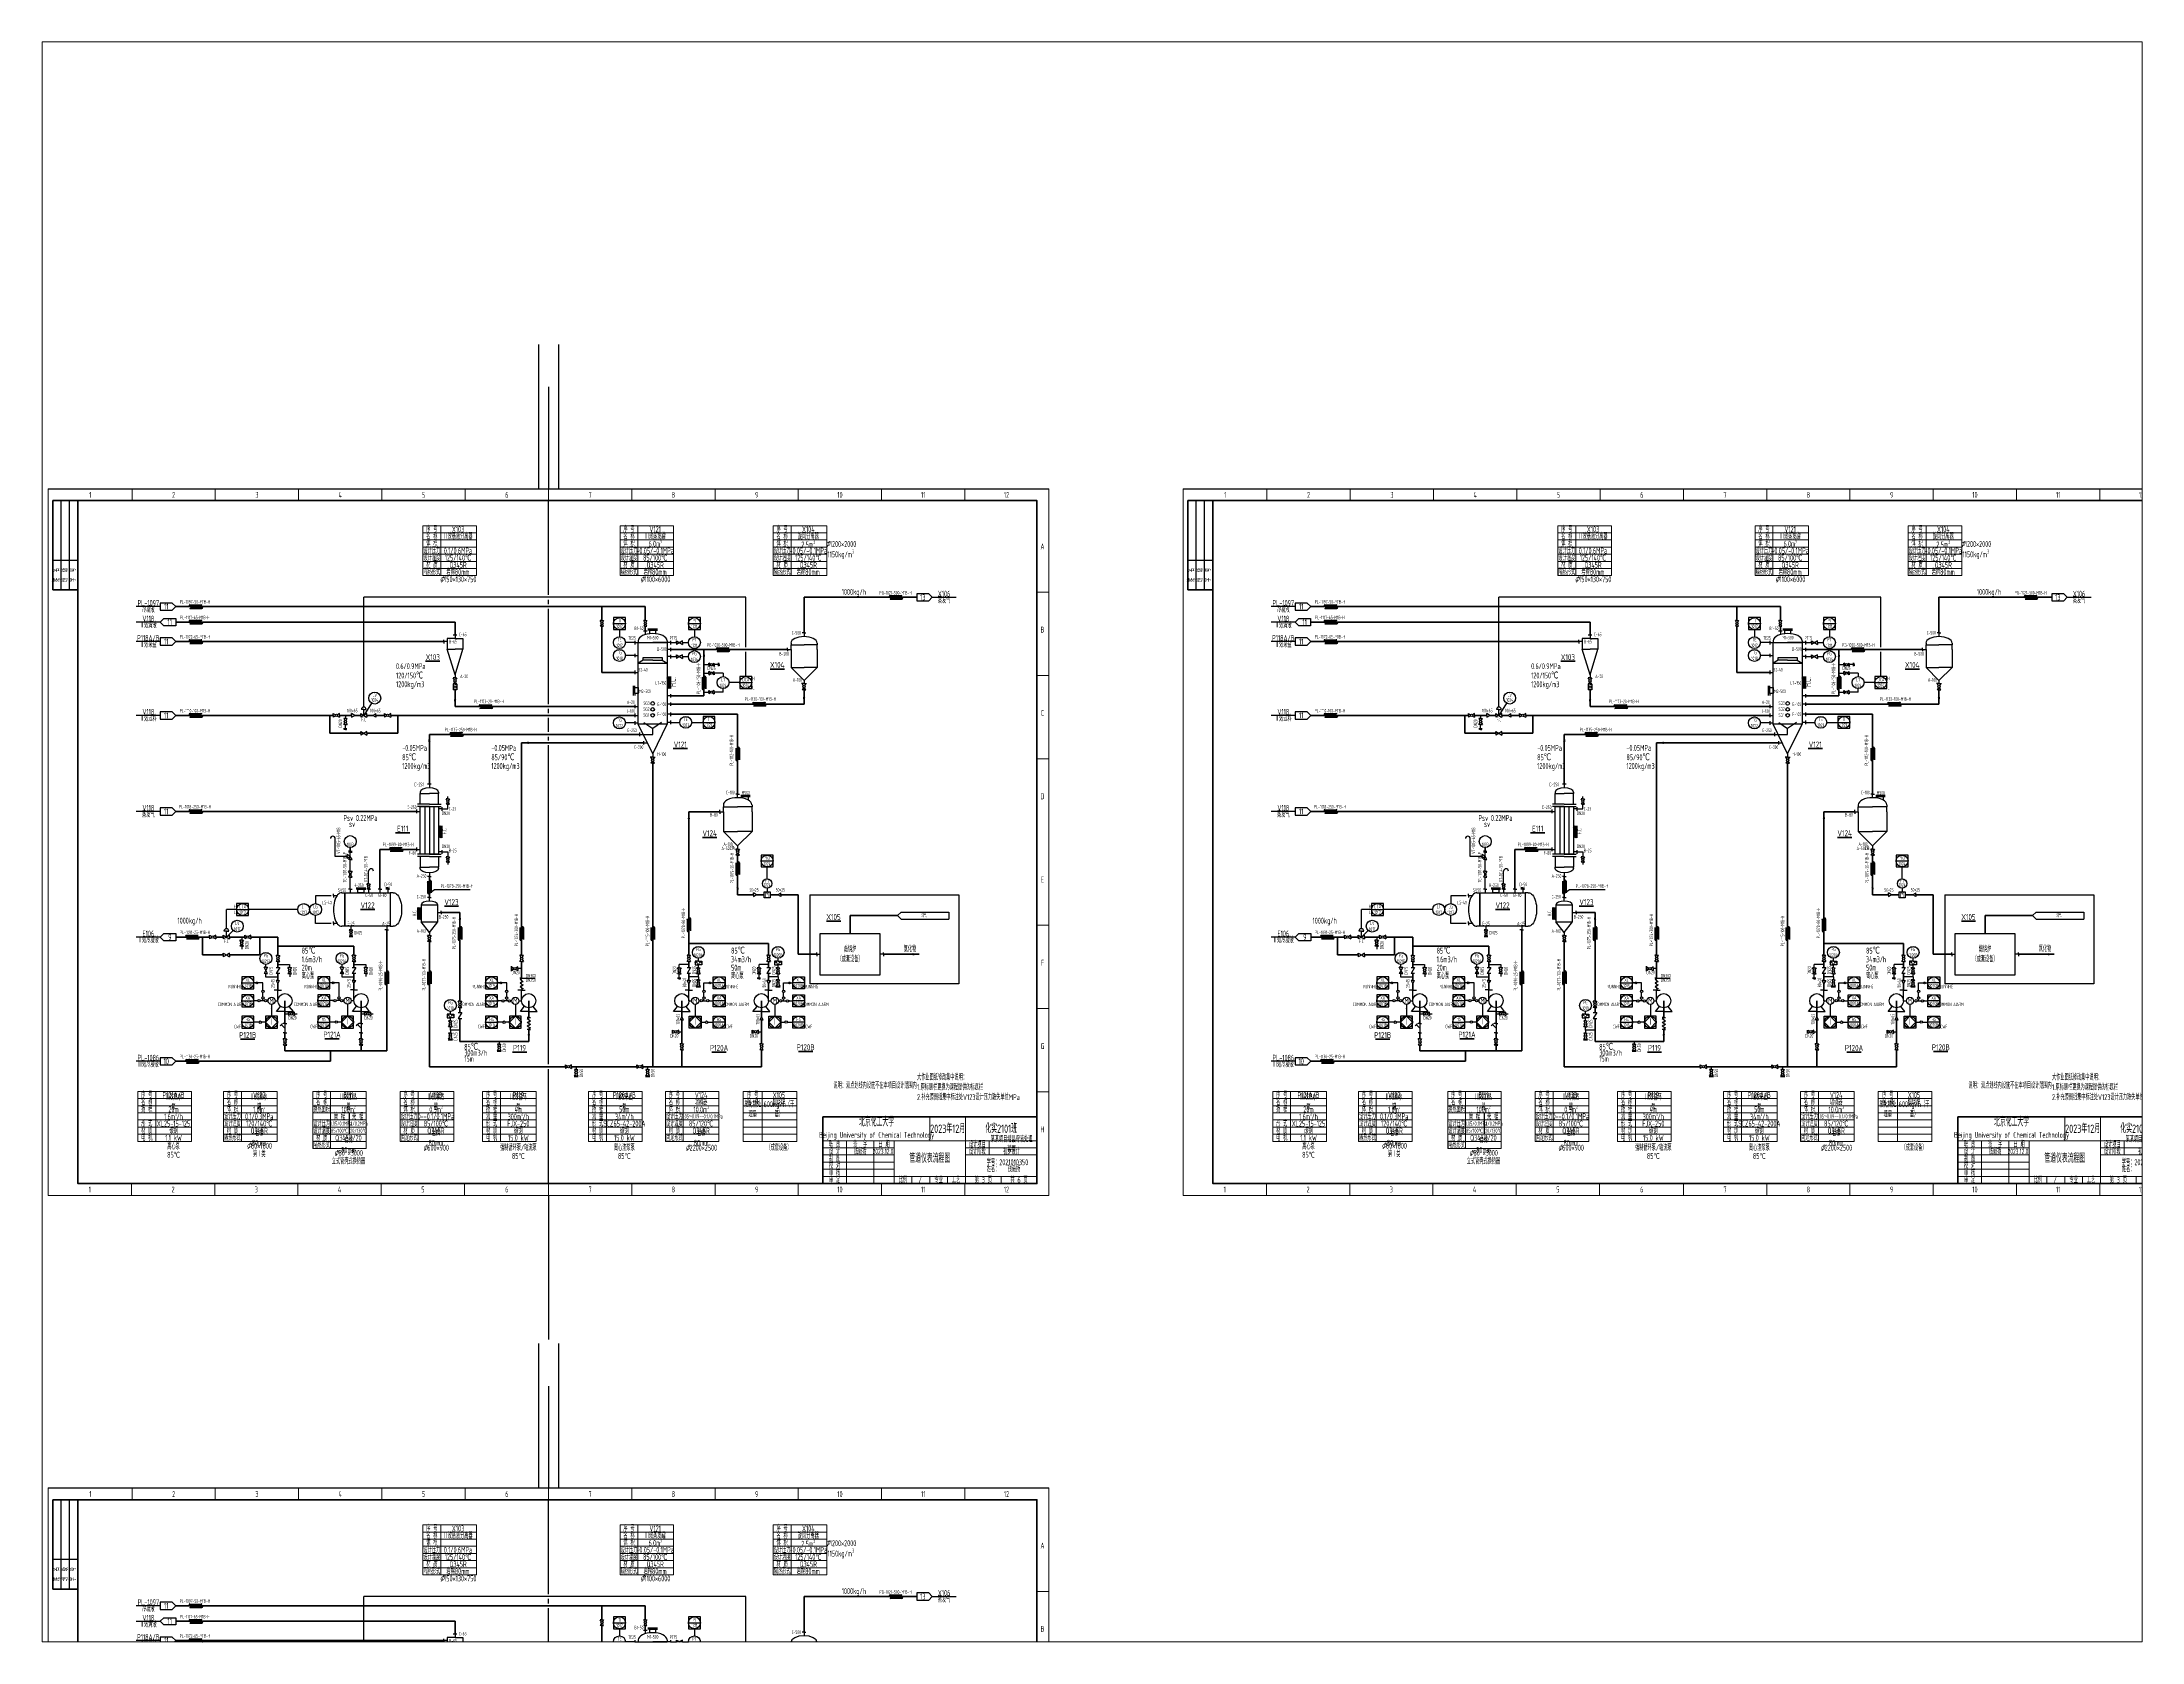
# Paper-space layout '布局1' of a CAD drawing. Header units: millimetres. Extents: x 1.05 to 9.45, y 0.8 to 7.2.
# The model-space entities are those that its viewports show. They can reach past a viewport. Long polylines and large blocks are cut down to what shows.
import ezdxf
from ezdxf.enums import TextEntityAlignment as Align

# ---------------------------------------------------------------- set-up
doc = ezdxf.new("R2010")
doc.units = ezdxf.units.MM
doc.header["$MEASUREMENT"] = 0
for name, pattern in [('ACAD_ISO02W100', [11, 8, -3]), ('ACAD_ISO12W100', [22.4, 12, -3, 0.7, -3, 0.7, -3]), ('HIDDEN', [9.525, 6.35, -3.175]), ('HIDDEN2', [4.7625, 3.175, -1.5875])]:
    doc.linetypes.add(name, pattern=pattern)
for name, color, linetype, lineweight in [('0-图框', 7, 'Continuous', 15), ('1-主物流管线（粗）', 7, 'Continuous', 70), ('2-辅助物流（中）', 7, 'Continuous', 35), ('文本', 7, 'Continuous', 18), ('细实线', 7, 'Continuous', 18), ('虚线', 6, 'ACAD_ISO02W100', 18)]:
    doc.layers.add(name, color=color, linetype=linetype, lineweight=lineweight)
doc.styles.add('国标汉字', font='gbenor.shx', dxfattribs={"width": 0.7, "height": 5, "bigfont": 'gbcbig.shx'})

msp = doc.modelspace()

# ---------------------------------------------------------------- hatches: boundary and pattern name
h = msp.add_hatch()
h.set_pattern_fill('ANSI31', color=256, scale=0.2, angle=90)
h.set_pattern_definition([(135, (-3527.9154, -1566.13455), (-0.449012806, -0.449012806), [])])
h.paths.add_polyline_path([(2776.9, 388.7, 1), (2776.9, 387.2, -1), (2776.9, 385.7), (2786.9, 385.7, 1), (2786.9, 387.2, -1), (2786.9, 388.7)])
h = msp.add_hatch()
h.set_pattern_fill('ANSI31', color=256, scale=0.2, angle=90)
h.set_pattern_definition([(135, (-2939.55145, -1558.38316), (-0.449012806, -0.449012806), [])])
h.paths.add_polyline_path([(3365.3, 396.5, 1), (3365.3, 395, -1), (3365.3, 393.5), (3375.3, 393.5, 1), (3375.3, 395, -1), (3375.3, 396.5)])
h = msp.add_hatch()
h.set_pattern_fill('ANSI31', color=256, scale=0.2, angle=90)
h.set_pattern_definition([(135, (-2573.9901, -1566.13455), (-0.449012806, -0.449012806), [])])
h.paths.add_polyline_path([(3730.8, 388.7, 1), (3730.8, 387.2, -1), (3730.8, 385.7), (3740.8, 385.7, 1), (3740.8, 387.2, -1), (3740.8, 388.7)])
h = msp.add_hatch()
h.set_pattern_fill('ANSI31', color=256, scale=0.2, angle=90)
h.set_pattern_definition([(135, (-1985.62615, -1558.38316), (-0.449012806, -0.449012806), [])])
h.paths.add_polyline_path([(4319.2, 396.5, 1), (4319.2, 395, -1), (4319.2, 393.5), (4329.2, 393.5, 1), (4329.2, 395, -1), (4329.2, 396.5)])
h = msp.add_hatch()
h.set_pattern_fill('ANSI31', color=256, scale=0.2, angle=90)
h.set_pattern_definition([(135, (-3527.9154, -1579.10104), (-0.449012806, -0.449012806), [])])
h.paths.add_polyline_path([(2776.9, 375.7, 1), (2776.9, 374.2, -1), (2776.9, 372.7), (2786.9, 372.7, 1), (2786.9, 374.2, -1), (2786.9, 375.7)])
h = msp.add_hatch()
h.set_pattern_fill('ANSI31', color=256, scale=0.2, angle=90)
h.set_pattern_definition([(135, (-2573.9901, -1579.10104), (-0.449012806, -0.449012806), [])])
h.paths.add_polyline_path([(3730.8, 375.7, 1), (3730.8, 374.2, -1), (3730.8, 372.7), (3740.8, 372.7, 1), (3740.8, 374.2, -1), (3740.8, 375.7)])
h = msp.add_hatch()
h.set_pattern_fill('ANSI31', color=256, scale=0.2, angle=90)
h.set_pattern_definition([(135, (-3527.9154, -1595.4839), (-0.449012806, -0.449012806), [])])
h.paths.add_polyline_path([(2776.9, 359.3, 1), (2776.9, 357.8, -1), (2776.9, 356.3), (2786.9, 356.3, 1), (2786.9, 357.8, -1), (2786.9, 359.3)])
h = msp.add_hatch()
h.set_pattern_fill('ANSI31', color=256, scale=0.2, angle=90)
h.set_pattern_definition([(135, (-2573.9901, -1595.4839), (-0.449012806, -0.449012806), [])])
h.paths.add_polyline_path([(3730.8, 359.3, 1), (3730.8, 357.8, -1), (3730.8, 356.3), (3740.8, 356.3, 1), (3740.8, 357.8, -1), (3740.8, 359.3)])
h = msp.add_hatch()
h.set_pattern_fill('ANSI31', color=256, scale=0.2, angle=90)
h.set_pattern_definition([(135, (-3084.92004, -1602.2836), (-0.449012806, -0.449012806), [])])
h.paths.add_polyline_path([(3219.9, 352.5, 1), (3219.9, 351, -1), (3219.9, 349.5), (3229.9, 349.5, 1), (3229.9, 351, -1), (3229.9, 352.5)])
h = msp.add_hatch()
h.set_pattern_fill('ANSI31', color=256, scale=0.2, angle=90)
h.set_pattern_definition([(135, (-2130.99474, -1602.2836), (-0.449012806, -0.449012806), [])])
h.paths.add_polyline_path([(4173.8, 352.5, 1), (4173.8, 351, -1), (4173.8, 349.5), (4183.8, 349.5, 1), (4183.8, 351, -1), (4183.8, 352.5)])
h = msp.add_hatch()
h.set_pattern_fill('ANSI31', color=256, scale=0.2)
h.set_pattern_definition([(45, (-3338.7015, -1718.5374), (-0.449012806, 0.449012806), [])])
h.paths.add_polyline_path([(3180.9, 328.4), (3177.9, 328.4), (3177.9, 318.4), (3180.9, 318.4)])
h = msp.add_hatch()
h.set_pattern_fill('ANSI31', color=256, scale=0.2)
h.set_pattern_definition([(45, (1255.5482, 6632.80496), (-0.449012806, 0.449012806), [])])
h.paths.add_polyline_path([(3210.4, 328, 1), (3208.9, 328, -1), (3207.4, 328), (3207.4, 318, 1), (3208.9, 318, -1), (3210.4, 318)])
h = msp.add_hatch()
h.set_pattern_fill('ANSI31', color=256, scale=0.2)
h.set_pattern_definition([(45, (-2384.7762, -1718.5374), (-0.449012806, 0.449012806), [])])
h.paths.add_polyline_path([(4134.8, 328.4), (4131.8, 328.4), (4131.8, 318.4), (4134.8, 318.4)])
h = msp.add_hatch()
h.set_pattern_fill('ANSI31', color=256, scale=0.2)
h.set_pattern_definition([(45, (2209.4735, 6632.80496), (-0.449012806, 0.449012806), [])])
h.paths.add_polyline_path([(4164.3, 328, 1), (4162.8, 328, -1), (4161.3, 328), (4161.3, 318, 1), (4162.8, 318, -1), (4164.3, 318)])
h = msp.add_hatch()
h.set_pattern_fill('ANSI31', color=256, scale=0.2, angle=90)
h.set_pattern_definition([(135, (-3284.23936, -1650.1568), (-0.449012806, -0.449012806), [])])
h.paths.add_polyline_path([(3020.6, 304.7, 1), (3020.6, 303.2, -1), (3020.6, 301.7), (3030.6, 301.7, 1), (3030.6, 303.2, -1), (3030.6, 304.7)])
h = msp.add_hatch()
h.set_pattern_fill('ANSI31', color=256, scale=0.2, angle=90)
h.set_pattern_definition([(135, (-3054.27745, -1648.1568), (-0.449012806, -0.449012806), [])])
h.paths.add_polyline_path([(3250.5, 306.7, 1), (3250.5, 305.2, -1), (3250.5, 303.7), (3260.5, 303.7, 1), (3260.5, 305.2, -1), (3260.5, 306.7)])
h = msp.add_hatch()
h.set_pattern_fill('ANSI31', color=256, scale=0.2, angle=90)
h.set_pattern_definition([(135, (-2330.31406, -1650.1568), (-0.449012806, -0.449012806), [])])
h.paths.add_polyline_path([(3974.5, 304.7, 1), (3974.5, 303.2, -1), (3974.5, 301.7), (3984.5, 301.7, 1), (3984.5, 303.2, -1), (3984.5, 304.7)])
h = msp.add_hatch()
h.set_pattern_fill('ANSI31', color=256, scale=0.2, angle=90)
h.set_pattern_definition([(135, (-2100.35215, -1648.1568), (-0.449012806, -0.449012806), [])])
h.paths.add_polyline_path([(4204.5, 306.7, 1), (4204.5, 305.2, -1), (4204.5, 303.7), (4214.5, 303.7, 1), (4214.5, 305.2, -1), (4214.5, 306.7)])
h = msp.add_hatch()
h.set_pattern_fill('ANSI31', color=256, scale=0.2, angle=90)
h.set_pattern_definition([(135, (-3527.9154, -1657.6055), (-0.449012806, -0.449012806), [])])
h.paths.add_polyline_path([(2776.9, 297.2, 1), (2776.9, 295.7, -1), (2776.9, 294.2), (2786.9, 294.2, 1), (2786.9, 295.7, -1), (2786.9, 297.2)])
h = msp.add_hatch()
h.set_pattern_fill('ANSI31', color=256, scale=0.2, angle=90)
h.set_pattern_definition([(135, (-2573.9901, -1657.6055), (-0.449012806, -0.449012806), [])])
h.paths.add_polyline_path([(3730.8, 297.2, 1), (3730.8, 295.7, -1), (3730.8, 294.2), (3740.8, 294.2, 1), (3740.8, 295.7, -1), (3740.8, 297.2)])
h = msp.add_hatch()
h.set_pattern_fill('ANSI31', color=256, scale=0.2, angle=90)
h.set_pattern_definition([(135, (-3308.79195, -1673.5391), (-0.449012806, -0.449012806), [])])
h.paths.add_polyline_path([(2996, 281.3, 1), (2996, 279.8, -1), (2996, 278.3), (3006, 278.3, 1), (3006, 279.8, -1), (3006, 281.3)])
h = msp.add_hatch()
h.set_pattern_fill('ANSI31', color=256, scale=0.2)
h.set_pattern_definition([(45, (1283.871, 6573.15754), (-0.449012806, 0.449012806), [])])
h.paths.add_polyline_path([(3238.7, 268.3, 1), (3237.2, 268.3, -1), (3235.7, 268.3), (3235.7, 258.3, 1), (3237.2, 258.3, -1), (3238.7, 258.3)])
h = msp.add_hatch()
h.set_pattern_fill('ANSI31', color=256, scale=0.2, angle=90)
h.set_pattern_definition([(135, (-2354.86665, -1673.5391), (-0.449012806, -0.449012806), [])])
h.paths.add_polyline_path([(3950, 281.3, 1), (3950, 279.8, -1), (3950, 278.3), (3960, 278.3, 1), (3960, 279.8, -1), (3960, 281.3)])
h = msp.add_hatch()
h.set_pattern_fill('ANSI31', color=256, scale=0.2)
h.set_pattern_definition([(45, (2237.7963, 6573.15754), (-0.449012806, 0.449012806), [])])
h.paths.add_polyline_path([(4192.6, 268.3, 1), (4191.1, 268.3, -1), (4189.6, 268.3), (4189.6, 258.3, 1), (4191.1, 258.3, -1), (4192.6, 258.3)])
h = msp.add_hatch()
h.set_pattern_fill('ANSI31', color=256, scale=0.2, angle=90)
h.set_pattern_definition([(135, (-3527.9154, -1738.31326), (-0.449012806, -0.449012806), [])])
h.paths.add_polyline_path([(2776.9, 216.5, 1), (2776.9, 215, -1), (2776.9, 213.5), (2786.9, 213.5, 1), (2786.9, 215, -1), (2786.9, 216.5)])
h = msp.add_hatch()
h.set_pattern_fill('ANSI31', color=256, scale=0.2, angle=90)
h.set_pattern_definition([(135, (-2573.9901, -1738.31326), (-0.449012806, -0.449012806), [])])
h.paths.add_polyline_path([(3730.8, 216.5, 1), (3730.8, 215, -1), (3730.8, 213.5), (3740.8, 213.5, 1), (3740.8, 215, -1), (3740.8, 216.5)])
h = msp.add_hatch()
h.set_pattern_fill('ANSI31', color=256, scale=0.2)
h.set_pattern_definition([(45, (-3530.9154, -1843.94375), (-0.449012806, 0.449012806), [])])
h.paths.add_polyline_path([(2988.7, 202.9), (2985.7, 202.9), (2985.7, 192.9), (2988.7, 192.9)])
h = msp.add_hatch()
h.set_pattern_fill('ANSI31', color=256, scale=0.2)
h.set_pattern_definition([(45, (-2576.9901, -1843.94375), (-0.449012806, 0.449012806), [])])
h.paths.add_polyline_path([(3942.6, 202.9), (3939.6, 202.9), (3939.6, 192.9), (3942.6, 192.9)])
h = msp.add_hatch()
h.set_pattern_fill('ANSI31', color=256, scale=0.2, angle=90)
h.set_pattern_definition([(135, (-3359.5505, -1770.2528), (-0.449012806, -0.449012806), [])])
h.paths.add_polyline_path([(2945.3, 184.6, 1), (2945.3, 183.1, -1), (2945.3, 181.6), (2955.3, 181.6, 1), (2955.3, 183.1, -1), (2955.3, 184.6)])
h = msp.add_hatch()
h.set_pattern_fill('ANSI31', color=256, scale=0.2, angle=90)
h.set_pattern_definition([(135, (-2405.6252, -1770.2528), (-0.449012806, -0.449012806), [])])
h.paths.add_polyline_path([(3899.2, 184.6, 1), (3899.2, 183.1, -1), (3899.2, 181.6), (3909.2, 181.6, 1), (3909.2, 183.1, -1), (3909.2, 184.6)])
h = msp.add_hatch()
h.set_pattern_fill('ANSI31', color=256, scale=0.2)
h.set_pattern_definition([(45, (1283.871, 6476.73015), (-0.449012806, 0.449012806), [])])
h.paths.add_polyline_path([(3238.7, 171.9, 1), (3237.2, 171.9, -1), (3235.7, 171.9), (3235.7, 161.9, 1), (3237.2, 161.9, -1), (3238.7, 161.9)])
h = msp.add_hatch()
h.set_pattern_fill('ANSI31', color=256, scale=0.2)
h.set_pattern_definition([(45, (2237.7963, 6476.73015), (-0.449012806, 0.449012806), [])])
h.paths.add_polyline_path([(4192.6, 171.9, 1), (4191.1, 171.9, -1), (4189.6, 171.9), (4189.6, 161.9, 1), (4191.1, 161.9, -1), (4192.6, 161.9)])
h = msp.add_hatch()
h.set_pattern_fill('ANSI31', color=256, scale=0.2)
h.set_pattern_definition([(45, (1024.7163, 6461.31575), (-0.449012806, 0.449012806), [])])
h.paths.add_polyline_path([(2979.5, 156.5, 1), (2978, 156.5, -1), (2976.5, 156.5), (2976.5, 146.5, 1), (2978, 146.5, -1), (2979.5, 146.5)])
h = msp.add_hatch()
h.set_pattern_fill('ANSI31', color=256, scale=0.2)
h.set_pattern_definition([(45, (1978.6416, 6461.31575), (-0.449012806, 0.449012806), [])])
h.paths.add_polyline_path([(3933.5, 156.5, 1), (3932, 156.5, -1), (3930.5, 156.5), (3930.5, 146.5, 1), (3932, 146.5, -1), (3933.5, 146.5)])
h = msp.add_hatch()
h.set_pattern_fill('ANSI31', color=256, scale=0.2, angle=90)
h.set_pattern_definition([(135, (-3530.9154, -1843.4261), (-0.449012806, -0.449012806), [])])
h.paths.add_polyline_path([(2971.1, 134.2), (2968.1, 134.2), (2968.1, 124.2), (2971.1, 124.2)])
h = msp.add_hatch()
h.set_pattern_fill('ANSI31', color=256, scale=0.2)
h.set_pattern_definition([(45, (1242.8901, 6429.56225), (-0.449012806, 0.449012806), [])])
h.paths.add_polyline_path([(3197.7, 124.7, 1), (3196.2, 124.7, -1), (3194.7, 124.7), (3194.7, 114.7, 1), (3196.2, 114.7, -1), (3197.7, 114.7)])
h = msp.add_hatch()
h.set_pattern_fill('ANSI31', color=256, scale=0.2, angle=90)
h.set_pattern_definition([(135, (-2576.9901, -1843.4261), (-0.449012806, -0.449012806), [])])
h.paths.add_polyline_path([(3925, 134.2), (3922, 134.2), (3922, 124.2), (3925, 124.2)])
h = msp.add_hatch()
h.set_pattern_fill('ANSI31', color=256, scale=0.2)
h.set_pattern_definition([(45, (2196.8154, 6429.56225), (-0.449012806, 0.449012806), [])])
h.paths.add_polyline_path([(4151.6, 124.7, 1), (4150.1, 124.7, -1), (4148.6, 124.7), (4148.6, 114.7, 1), (4150.1, 114.7, -1), (4151.6, 114.7)])
h = msp.add_hatch()
h.set_pattern_fill('ANSI31', color=256, scale=0.2, angle=90)
h.set_pattern_definition([(135, (-3530.9154, -1843.94375), (-0.449012806, -0.449012806), [])])
h.paths.add_polyline_path([(2773.9, 110.9, 1), (2773.9, 109.4, -1), (2773.9, 107.9), (2783.9, 107.9, 1), (2783.9, 109.4, -1), (2783.9, 110.9)])
h = msp.add_hatch()
h.set_pattern_fill('ANSI31', color=256, scale=0.2)
h.set_pattern_definition([(45, (1050.50365, 6422.18245), (-0.449012806, 0.449012806), [])])
h.paths.add_polyline_path([(3005.3, 117.4, 1), (3003.8, 117.4, -1), (3002.3, 117.4), (3002.3, 107.4, 1), (3003.8, 107.4, -1), (3005.3, 107.4)])
h = msp.add_hatch()
h.set_pattern_fill('ANSI31', color=256, scale=0.2)
h.set_pattern_definition([(45, (1102.3061, 6422.18245), (-0.449012806, 0.449012806), [])])
h.paths.add_polyline_path([(3057.1, 117.4, 1), (3055.6, 117.4, -1), (3054.1, 117.4), (3054.1, 107.4, 1), (3055.6, 107.4, -1), (3057.1, 107.4)])
h = msp.add_hatch()
h.set_pattern_fill('ANSI31', color=256, scale=0.2)
h.set_pattern_definition([(45, (1212.44075, 6422.18245), (-0.449012806, 0.449012806), [])])
h.paths.add_polyline_path([(3167.3, 117.4, 1), (3165.8, 117.4, -1), (3164.3, 117.4), (3164.3, 107.4, 1), (3165.8, 107.4, -1), (3167.3, 107.4)])
h = msp.add_hatch()
h.set_pattern_fill('ANSI31', color=256, scale=0.2, angle=90)
h.set_pattern_definition([(135, (-2576.9901, -1843.94375), (-0.449012806, -0.449012806), [])])
h.paths.add_polyline_path([(3727.8, 110.9, 1), (3727.8, 109.4, -1), (3727.8, 107.9), (3737.8, 107.9, 1), (3737.8, 109.4, -1), (3737.8, 110.9)])
h = msp.add_hatch()
h.set_pattern_fill('ANSI31', color=256, scale=0.2)
h.set_pattern_definition([(45, (2004.42895, 6422.18245), (-0.449012806, 0.449012806), [])])
h.paths.add_polyline_path([(3959.3, 117.4, 1), (3957.8, 117.4, -1), (3956.3, 117.4), (3956.3, 107.4, 1), (3957.8, 107.4, -1), (3959.3, 107.4)])
h = msp.add_hatch()
h.set_pattern_fill('ANSI31', color=256, scale=0.2)
h.set_pattern_definition([(45, (2056.2314, 6422.18245), (-0.449012806, 0.449012806), [])])
h.paths.add_polyline_path([(4011.1, 117.4, 1), (4009.6, 117.4, -1), (4008.1, 117.4), (4008.1, 107.4, 1), (4009.6, 107.4, -1), (4011.1, 107.4)])
h = msp.add_hatch()
h.set_pattern_fill('ANSI31', color=256, scale=0.2)
h.set_pattern_definition([(45, (2166.36605, 6422.18245), (-0.449012806, 0.449012806), [])])
h.paths.add_polyline_path([(4121.2, 117.4, 1), (4119.7, 117.4, -1), (4118.2, 117.4), (4118.2, 107.4, 1), (4119.7, 107.4, -1), (4121.2, 107.4)])
h = msp.add_hatch(color=256)
h.dxf.hatch_style = 1
h.paths.add_polyline_path([(2834, 70.9), (2832.5, 70.9, -1)])
h.paths.add_polyline_path([(2832.5, 70.9), (2834, 70.9, -1)])
h = msp.add_hatch(color=256)
h.dxf.hatch_style = 1
h.paths.add_polyline_path([(2897.9, 71), (2896.4, 71, -1)])
h.paths.add_polyline_path([(2896.4, 71), (2897.9, 71, -1)])
h = msp.add_hatch()
h.set_pattern_fill('ANSI31', color=256, scale=0.2)
h.set_pattern_definition([(45, (988.9373, 6385.0419), (-0.449012806, 0.449012806), [])])
h.paths.add_polyline_path([(2943.8, 80.2, 1), (2942.3, 80.2, -1), (2940.8, 80.2), (2940.8, 70.2, 1), (2942.3, 70.2, -1), (2943.8, 70.2)])
h = msp.add_hatch()
h.set_pattern_fill('ANSI31', color=256, scale=0.2)
h.set_pattern_definition([(45, (1024.7163, 6385.0419), (-0.449012806, 0.449012806), [])])
h.paths.add_polyline_path([(2979.5, 80.2, 1), (2978, 80.2, -1), (2976.5, 80.2), (2976.5, 70.2, 1), (2978, 70.2, -1), (2979.5, 70.2)])
h = msp.add_hatch(color=256)
h.dxf.hatch_style = 1
h.paths.add_polyline_path([(3038.9, 70.9), (3037.3, 70.9, -1)])
h.paths.add_polyline_path([(3037.3, 70.9), (3038.9, 70.9, -1)])
h = msp.add_hatch(color=256)
h.dxf.hatch_style = 1
h.paths.add_polyline_path([(3213.1, 70.9), (3214.6, 70.9, 1)])
h.paths.add_polyline_path([(3214.6, 70.9), (3213.1, 70.9, 1)])
h = msp.add_hatch(color=256)
h.dxf.hatch_style = 1
h.paths.add_polyline_path([(3280, 70.9), (3281.6, 70.9, 1)])
h.paths.add_polyline_path([(3281.6, 70.9), (3280, 70.9, 1)])
h = msp.add_hatch(color=256)
h.dxf.hatch_style = 1
h.paths.add_polyline_path([(3787.9, 70.9), (3786.4, 70.9, -1)])
h.paths.add_polyline_path([(3786.4, 70.9), (3787.9, 70.9, -1)])
h = msp.add_hatch(color=256)
h.dxf.hatch_style = 1
h.paths.add_polyline_path([(3851.8, 71), (3850.3, 71, -1)])
h.paths.add_polyline_path([(3850.3, 71), (3851.8, 71, -1)])
h = msp.add_hatch()
h.set_pattern_fill('ANSI31', color=256, scale=0.2)
h.set_pattern_definition([(45, (1942.8626, 6385.0419), (-0.449012806, 0.449012806), [])])
h.paths.add_polyline_path([(3897.7, 80.2, 1), (3896.2, 80.2, -1), (3894.7, 80.2), (3894.7, 70.2, 1), (3896.2, 70.2, -1), (3897.7, 70.2)])
h = msp.add_hatch()
h.set_pattern_fill('ANSI31', color=256, scale=0.2)
h.set_pattern_definition([(45, (1978.6416, 6385.0419), (-0.449012806, 0.449012806), [])])
h.paths.add_polyline_path([(3933.5, 80.2, 1), (3932, 80.2, -1), (3930.5, 80.2), (3930.5, 70.2, 1), (3932, 70.2, -1), (3933.5, 70.2)])
h = msp.add_hatch(color=256)
h.dxf.hatch_style = 1
h.paths.add_polyline_path([(3992.8, 70.9), (3991.3, 70.9, -1)])
h.paths.add_polyline_path([(3991.3, 70.9), (3992.8, 70.9, -1)])
h = msp.add_hatch(color=256)
h.dxf.hatch_style = 1
h.paths.add_polyline_path([(4167, 70.9), (4168.6, 70.9, 1)])
h.paths.add_polyline_path([(4168.6, 70.9), (4167, 70.9, 1)])
h = msp.add_hatch(color=256)
h.dxf.hatch_style = 1
h.paths.add_polyline_path([(4234, 70.9), (4235.5, 70.9, 1)])
h.paths.add_polyline_path([(4235.5, 70.9), (4234, 70.9, 1)])
h = msp.add_hatch()
h.set_pattern_fill('ANSI31', color=256, scale=0.2, angle=90)
h.set_pattern_definition([(135, (-3530.9154, -1948.3341), (-0.449012806, -0.449012806), [])])
h.paths.add_polyline_path([(2773.9, 6.5, 1), (2773.9, 5, -1), (2773.9, 3.5), (2783.9, 3.5, 1), (2783.9, 5, -1), (2783.9, 6.5)])
h = msp.add_hatch()
h.set_pattern_fill('ANSI31', color=256, scale=0.2, angle=90)
h.set_pattern_definition([(135, (-2576.9901, -1948.3341), (-0.449012806, -0.449012806), [])])
h.paths.add_polyline_path([(3727.8, 6.5, 1), (3727.8, 5, -1), (3727.8, 3.5), (3737.8, 3.5, 1), (3737.8, 5, -1), (3737.8, 6.5)])
h = msp.add_hatch()
h.set_pattern_fill('ANSI31', color=256, scale=0.2, angle=90)
h.set_pattern_definition([(135, (-3527.9154, -2405.9259), (-0.449012806, -0.449012806), [])])
h.paths.add_polyline_path([(2776.9, -451.1, 1), (2776.9, -452.6, -1), (2776.9, -454.1), (2786.9, -454.1, 1), (2786.9, -452.6, -1), (2786.9, -451.1)])
h = msp.add_hatch()
h.set_pattern_fill('ANSI31', color=256, scale=0.2, angle=90)
h.set_pattern_definition([(135, (-2939.55145, -2398.1745), (-0.449012806, -0.449012806), [])])
h.paths.add_polyline_path([(3365.3, -443.3, 1), (3365.3, -444.8, -1), (3365.3, -446.3), (3375.3, -446.3, 1), (3375.3, -444.8, -1), (3375.3, -443.3)])
h = msp.add_hatch()
h.set_pattern_fill('ANSI31', color=256, scale=0.2, angle=90)
h.set_pattern_definition([(135, (-3527.9154, -2418.8924), (-0.449012806, -0.449012806), [])])
h.paths.add_polyline_path([(2776.9, -464.1, 1), (2776.9, -465.6, -1), (2776.9, -467.1), (2786.9, -467.1, 1), (2786.9, -465.6, -1), (2786.9, -464.1)])
h = msp.add_hatch()
h.set_pattern_fill('ANSI31', color=256, scale=0.2, angle=90)
h.set_pattern_definition([(135, (-3527.9154, -2435.27525), (-0.449012806, -0.449012806), [])])
h.paths.add_polyline_path([(2776.9, -480.4, 1), (2776.9, -481.9, -1), (2776.9, -483.4), (2786.9, -483.4, 1), (2786.9, -481.9, -1), (2786.9, -480.4)])
h = msp.add_hatch()
h.set_pattern_fill('ANSI31', color=256, scale=0.2, angle=90)
h.set_pattern_definition([(135, (-3084.92004, -2442.07496), (-0.449012806, -0.449012806), [])])
h.paths.add_polyline_path([(3219.9, -487.2, 1), (3219.9, -488.7, -1), (3219.9, -490.2), (3229.9, -490.2, 1), (3229.9, -488.7, -1), (3229.9, -487.2)])

# ---------------------------------------------------------------- linework, layer by layer
for p, q in [((3069.7, 607.6), (3069.7, 486.3)), ((3086.7, 607.6), (3086.7, 486.3)), ((3078.2, 571.8), (3078.2, 486.3)), ((2657.7, 486.3), (3498.7, 486.3)), ((2658.2, 486.3), (3458.2, 486.3)), ((3611.6, 486.3), (4452.6, 486.3)), ((3612.1, 486.3), (4412.1, 486.3)), ((2752, 390.2), (2752, 384.2)), ((2762, 390.2), (2752, 390.2)), ((2765, 387.2), (2762, 390.2)), ((2776.9, 388.7), (2786.9, 388.7)), ((3365.3, 396.5), (3375.3, 396.5)), ((3365.3, 393.5), (3375.3, 393.5)), ((3387.8, 395), (3386.3, 395)), ((3387.8, 398), (3387.8, 392)), ((3397.8, 398), (3387.8, 398)), ((3387.8, 392), (3397.8, 392)), ((3400.8, 395), (3397.8, 398)), ((3397.8, 392), (3400.8, 395)), ((3400.8, 395), (3420.8, 395)), ((3705.9, 390.2), (3705.9, 384.2)), ((3715.9, 390.2), (3705.9, 390.2)), ((3718.9, 387.2), (3715.9, 390.2)), ((3730.8, 388.7), (3740.8, 388.7)), ((4319.2, 396.5), (4329.2, 396.5)), ((4319.2, 393.5), (4329.2, 393.5)), ((4341.7, 395), (4340.2, 395)), ((4341.7, 398), (4341.7, 392)), ((4351.7, 398), (4341.7, 398)), ((4341.7, 392), (4351.7, 392)), ((4354.7, 395), (4351.7, 398)), ((4351.7, 392), (4354.7, 395)), ((4354.7, 395), (4374.7, 395)), ((2752, 387.2), (2731.8, 387.2)), ((2752, 374.1), (2731.8, 374.1)), ((2752, 387.2), (2750.5, 387.2)), ((2751.9, 374.1), (2754.9, 377.1)), ((2754.9, 371.1), (2751.9, 374.1)), ((2752, 384.2), (2762, 384.2)), ((2754.9, 377.1), (2764.9, 377.1)), ((2764.9, 371.1), (2754.9, 371.1)), ((2762, 384.2), (2765, 387.2)), ((2764.9, 377.1), (2764.9, 371.1)), ((2764.9, 374.1), (2766.4, 374.1)), ((2776.9, 385.7), (2786.9, 385.7)), ((2776.9, 375.7), (2786.9, 375.7)), ((2776.9, 372.7), (2786.9, 372.7)), ((3123.2, 375.4), (3121.8, 375.4)), ((3122.7, 373.8), (3121.8, 375.4)), ((3122.7, 372.3), (3121.8, 370.7)), ((3123.2, 370.7), (3121.8, 370.7)), ((3123.2, 375.4), (3124.5, 375.4)), ((3123.2, 370.7), (3124.5, 370.7)), ((3124.5, 375.4), (3123.6, 373.8)), ((3124.5, 370.7), (3123.6, 372.3)), ((3132.9, 377.9), (3132.9, 367.9)), ((3142.9, 377.9), (3132.9, 377.9)), ((3132.9, 372.9), (3142.9, 372.9)), ((3142.9, 367.9), (3142.9, 377.9)), ((3159.6, 375.4), (3158.3, 375.4)), ((3159.2, 373.8), (3158.3, 375.4)), ((3159.2, 372.3), (3158.3, 370.7)), ((3159.6, 370.7), (3158.3, 370.7)), ((3159.6, 375.4), (3161, 375.4)), ((3159.6, 370.7), (3161, 370.7)), ((3161, 375.4), (3160.1, 373.8)), ((3161, 370.7), (3160.1, 372.3)), ((3205.9, 377.9), (3195.9, 377.9)), ((3195.9, 377.9), (3195.9, 367.9)), ((3195.9, 372.9), (3205.9, 372.9)), ((3205.9, 367.9), (3205.9, 377.9)), ((3705.9, 387.2), (3685.7, 387.2)), ((3705.9, 374.1), (3685.7, 374.1)), ((3705.9, 387.2), (3704.4, 387.2)), ((3705.8, 374.1), (3708.8, 377.1)), ((3708.8, 371.1), (3705.8, 374.1)), ((3705.9, 384.2), (3715.9, 384.2)), ((3708.8, 377.1), (3718.8, 377.1)), ((3718.8, 371.1), (3708.8, 371.1)), ((3715.9, 384.2), (3718.9, 387.2)), ((3718.8, 377.1), (3718.8, 371.1)), ((3718.8, 374.1), (3720.4, 374.1)), ((3730.8, 385.7), (3740.8, 385.7)), ((3730.8, 375.7), (3740.8, 375.7)), ((3730.8, 372.7), (3740.8, 372.7)), ((4077.1, 375.4), (4075.8, 375.4)), ((4076.7, 373.8), (4075.8, 375.4)), ((4076.7, 372.3), (4075.8, 370.7)), ((4077.1, 370.7), (4075.8, 370.7)), ((4077.1, 375.4), (4078.5, 375.4)), ((4077.1, 370.7), (4078.5, 370.7)), ((4078.5, 375.4), (4077.6, 373.8)), ((4078.5, 370.7), (4077.6, 372.3)), ((4086.8, 377.9), (4086.8, 367.9)), ((4096.8, 377.9), (4086.8, 377.9)), ((4086.8, 372.9), (4096.8, 372.9)), ((4096.8, 367.9), (4096.8, 377.9)), ((4113.6, 375.4), (4112.2, 375.4)), ((4113.1, 373.8), (4112.2, 375.4)), ((4113.1, 372.3), (4112.2, 370.7)), ((4113.6, 370.7), (4112.2, 370.7)), ((4113.6, 375.4), (4114.9, 375.4)), ((4113.6, 370.7), (4114.9, 370.7)), ((4114.9, 375.4), (4114, 373.8)), ((4114.9, 370.7), (4114, 372.3)), ((4159.8, 377.9), (4149.8, 377.9)), ((4149.8, 377.9), (4149.8, 367.9)), ((4149.8, 372.9), (4159.8, 372.9)), ((4159.8, 367.9), (4159.8, 377.9)), ((2752, 357.8), (2731.8, 357.8)), ((2752, 357.8), (2750.5, 357.8)), ((2752, 360.8), (2752, 354.8)), ((2762, 360.8), (2752, 360.8)), ((2752, 354.8), (2762, 354.8)), ((2765, 357.8), (2762, 360.8)), ((2762, 354.8), (2765, 357.8)), ((2776.9, 359.3), (2786.9, 359.3)), ((2776.9, 356.3), (2786.9, 356.3)), ((2990.2, 357.8), (2990.2, 359.3)), ((2993.2, 357.8), (2990.2, 357.8)), ((2990.2, 357.8), (2990.2, 356.3)), ((2999.7, 360.5), (2993.2, 360.5)), ((2993.2, 360.5), (2993.2, 351.5)), ((2998.2, 363.5), (3001.2, 363.5)), ((2999.7, 363.5), (2999.7, 360.5)), ((2999.7, 360.5), (3006.2, 360.5)), ((3006.2, 360.5), (3006.2, 351.5)), ((3132.9, 367.9), (3142.9, 367.9)), ((3150.7, 356.9), (3142.9, 356.9)), ((3150.7, 358.4), (3150.7, 355.4)), ((3150.7, 356.9), (3153.7, 356.9)), ((3153.7, 358.5), (3153.7, 356.9)), ((3153.7, 356.9), (3165.8, 356.9)), ((3158.1, 366.7), (3161.1, 366.7)), ((3159.6, 366.7), (3159.6, 363.7)), ((3161.8, 368.5), (3169.8, 368.5)), ((3163.3, 367.5), (3161.8, 367.5)), ((3177.9, 356.9), (3165.8, 356.9)), ((3168.3, 367.5), (3169.8, 367.5)), ((3177.9, 358.5), (3177.9, 356.9)), ((3180.9, 356.9), (3177.9, 356.9)), ((3180.9, 358.4), (3180.9, 355.4)), ((3180.9, 356.9), (3185.8, 356.9)), ((3185.8, 356.9), (3185.8, 358.4)), ((3185.8, 358.4), (3189.3, 356.4)), ((3189.3, 357.4), (3185.8, 355.4)), ((3185.8, 356.9), (3185.8, 355.4)), ((3191, 358.4), (3189.3, 357.4)), ((3189.3, 356.4), (3191, 355.4)), ((3191, 356.9), (3191, 358.4)), ((3191, 356.9), (3191, 355.4)), ((3191, 356.9), (3195.9, 356.9)), ((3195.9, 367.9), (3205.9, 367.9)), ((3282.1, 356.5), (3282.1, 355.1)), ((3282.1, 351.1), (3282.1, 355.1)), ((3282.1, 355.1), (3293, 355.1)), ((3293, 365), (3291.5, 365)), ((3293, 365), (3293, 362)), ((3293, 365), (3294.5, 365)), ((3304, 355.1), (3293, 355.1)), ((3304, 356.5), (3304, 355.1)), ((3304, 351.1), (3304, 355.1)), ((3705.9, 357.8), (3685.7, 357.8)), ((3705.9, 357.8), (3704.4, 357.8)), ((3705.9, 360.8), (3705.9, 354.8)), ((3715.9, 360.8), (3705.9, 360.8)), ((3705.9, 354.8), (3715.9, 354.8)), ((3718.9, 357.8), (3715.9, 360.8)), ((3715.9, 354.8), (3718.9, 357.8)), ((3730.8, 359.3), (3740.8, 359.3)), ((3730.8, 356.3), (3740.8, 356.3)), ((3944.1, 357.8), (3944.1, 359.3)), ((3947.1, 357.8), (3944.1, 357.8)), ((3944.1, 357.8), (3944.1, 356.3)), ((3953.6, 360.5), (3947.1, 360.5)), ((3947.1, 360.5), (3947.1, 351.5)), ((3952.1, 363.5), (3955.1, 363.5)), ((3953.6, 363.5), (3953.6, 360.5)), ((3953.6, 360.5), (3960.1, 360.5)), ((3960.1, 360.5), (3960.1, 351.5)), ((4086.8, 367.9), (4096.8, 367.9)), ((4104.6, 356.9), (4096.8, 356.9)), ((4104.6, 358.4), (4104.6, 355.4)), ((4104.6, 356.9), (4107.6, 356.9)), ((4107.6, 358.5), (4107.6, 356.9)), ((4107.6, 356.9), (4119.7, 356.9)), ((4112.1, 366.7), (4115.1, 366.7)), ((4113.6, 366.7), (4113.6, 363.7)), ((4115.7, 368.5), (4123.7, 368.5)), ((4117.2, 367.5), (4115.7, 367.5)), ((4131.8, 356.9), (4119.7, 356.9)), ((4122.2, 367.5), (4123.7, 367.5)), ((4131.8, 358.5), (4131.8, 356.9)), ((4134.8, 356.9), (4131.8, 356.9)), ((4134.8, 358.4), (4134.8, 355.4)), ((4134.8, 356.9), (4139.7, 356.9)), ((4139.7, 356.9), (4139.7, 358.4)), ((4139.7, 358.4), (4143.2, 356.4)), ((4143.2, 357.4), (4139.7, 355.4)), ((4139.7, 356.9), (4139.7, 355.4)), ((4144.9, 358.4), (4143.2, 357.4)), ((4143.2, 356.4), (4144.9, 355.4)), ((4144.9, 356.9), (4144.9, 358.4)), ((4144.9, 356.9), (4144.9, 355.4)), ((4144.9, 356.9), (4149.8, 356.9)), ((4149.8, 367.9), (4159.8, 367.9)), ((4236, 356.5), (4236, 355.1)), ((4236, 351.1), (4236, 355.1)), ((4236, 355.1), (4246.9, 355.1)), ((4246.9, 365), (4245.4, 365)), ((4246.9, 365), (4246.9, 362)), ((4246.9, 365), (4248.4, 365)), ((4257.9, 355.1), (4246.9, 355.1)), ((4257.9, 356.5), (4257.9, 355.1)), ((4257.9, 351.1), (4257.9, 355.1)), ((2993.2, 351.5), (2999.7, 351.5)), ((2999.7, 329.8), (2993.2, 351.5)), ((3006.2, 351.5), (2999.7, 351.5)), ((2999.7, 329.8), (3006.2, 351.5)), ((3150.7, 346.1), (3142.9, 346.1)), ((3150.7, 347.6), (3150.7, 344.6)), ((3150.7, 346.1), (3153.7, 346.1)), ((3157.8, 342.3), (3153.7, 339.6)), ((3153.7, 339.6), (3177.9, 339.6)), ((3157.8, 342.3), (3157.8, 344.3)), ((3157.8, 344.3), (3173.8, 344.3)), ((3165.8, 342.3), (3157.8, 342.3)), ((3165.8, 342.3), (3173.8, 342.3)), ((3173.8, 344.3), (3173.8, 342.3)), ((3173.8, 342.3), (3177.9, 339.6)), ((3180.9, 351.1), (3177.9, 351.1)), ((3180.9, 345.2), (3177.9, 345.2)), ((3180.9, 352.6), (3180.9, 349.6)), ((3180.9, 346.7), (3180.9, 343.7)), ((3180.9, 345.2), (3185.8, 345.2)), ((3185.8, 345.2), (3185.8, 346.7)), ((3185.8, 346.7), (3189.3, 344.7)), ((3189.3, 345.7), (3185.8, 343.7)), ((3185.8, 345.2), (3185.8, 343.7)), ((3191, 346.7), (3189.3, 345.7)), ((3189.3, 344.7), (3191, 343.7)), ((3191, 345.2), (3191, 346.7)), ((3191, 345.2), (3191, 343.7)), ((3191, 345.2), (3195.9, 345.2)), ((3208.9, 338.4), (3212.9, 338.4)), ((3212.9, 338.4), (3212.9, 339.7)), ((3214.4, 338.8), (3212.9, 339.7)), ((3212.9, 338.4), (3212.9, 337)), ((3212.9, 337), (3214.4, 337.9)), ((3216, 338.8), (3217.6, 339.7)), ((3217.6, 337), (3216, 337.9)), ((3217.6, 338.4), (3217.6, 339.7)), ((3217.6, 338.4), (3217.6, 337)), ((3221.6, 338.4), (3217.6, 338.4)), ((3219.9, 352.5), (3229.9, 352.5)), ((3219.9, 349.5), (3229.9, 349.5)), ((3221.6, 339.4), (3220.6, 339.4)), ((3221.6, 337.4), (3220.6, 337.4)), ((3221.6, 338.4), (3221.6, 339.4)), ((3221.6, 338.4), (3221.6, 337.4)), ((3279.1, 351.1), (3279.1, 352.6)), ((3279.1, 351.1), (3282.1, 351.1)), ((3279.1, 351.1), (3279.1, 349.6)), ((3282.1, 351.1), (3282.1, 336.1)), ((3282.1, 336.1), (3293, 336.1)), ((3293, 325.1), (3282.1, 336.1)), ((3304, 336.1), (3293, 336.1)), ((3293, 325.1), (3304, 336.1)), ((3304, 336.1), (3293, 336.1)), ((3293, 325.1), (3304, 336.1)), ((3304, 351.1), (3304, 336.1)), ((3947.1, 351.5), (3953.6, 351.5)), ((3953.6, 329.8), (3947.1, 351.5)), ((3960.1, 351.5), (3953.6, 351.5)), ((3953.6, 329.8), (3960.1, 351.5)), ((4104.6, 346.1), (4096.8, 346.1)), ((4104.6, 347.6), (4104.6, 344.6)), ((4104.6, 346.1), (4107.6, 346.1)), ((4111.7, 342.3), (4107.6, 339.6)), ((4107.6, 339.6), (4131.8, 339.6)), ((4111.7, 342.3), (4111.7, 344.3)), ((4111.7, 344.3), (4127.7, 344.3)), ((4119.7, 342.3), (4111.7, 342.3)), ((4119.7, 342.3), (4127.7, 342.3)), ((4127.7, 344.3), (4127.7, 342.3)), ((4127.7, 342.3), (4131.8, 339.6)), ((4134.8, 351.1), (4131.8, 351.1)), ((4134.8, 345.2), (4131.8, 345.2)), ((4134.8, 352.6), (4134.8, 349.6)), ((4134.8, 346.7), (4134.8, 343.7)), ((4134.8, 345.2), (4139.7, 345.2)), ((4139.7, 345.2), (4139.7, 346.7)), ((4139.7, 346.7), (4143.2, 344.7)), ((4143.2, 345.7), (4139.7, 343.7)), ((4139.7, 345.2), (4139.7, 343.7)), ((4144.9, 346.7), (4143.2, 345.7)), ((4143.2, 344.7), (4144.9, 343.7)), ((4144.9, 345.2), (4144.9, 346.7)), ((4144.9, 345.2), (4144.9, 343.7)), ((4144.9, 345.2), (4149.8, 345.2)), ((4162.8, 338.4), (4166.8, 338.4)), ((4166.8, 338.4), (4166.8, 339.7)), ((4168.4, 338.8), (4166.8, 339.7)), ((4166.8, 338.4), (4166.8, 337)), ((4166.8, 337), (4168.4, 337.9)), ((4169.9, 338.8), (4171.5, 339.7)), ((4171.5, 337), (4169.9, 337.9)), ((4171.5, 338.4), (4171.5, 339.7)), ((4171.5, 338.4), (4171.5, 337)), ((4175.5, 338.4), (4171.5, 338.4)), ((4173.8, 352.5), (4183.8, 352.5)), ((4173.8, 349.5), (4183.8, 349.5)), ((4175.5, 339.4), (4174.5, 339.4)), ((4175.5, 337.4), (4174.5, 337.4)), ((4175.5, 338.4), (4175.5, 339.4)), ((4175.5, 338.4), (4175.5, 337.4)), ((4233, 351.1), (4233, 352.6)), ((4233, 351.1), (4236, 351.1)), ((4233, 351.1), (4233, 349.6)), ((4236, 351.1), (4236, 336.1)), ((4236, 336.1), (4246.9, 336.1)), ((4246.9, 325.1), (4236, 336.1)), ((4257.9, 336.1), (4246.9, 336.1)), ((4246.9, 325.1), (4257.9, 336.1)), ((4257.9, 336.1), (4246.9, 336.1)), ((4246.9, 325.1), (4257.9, 336.1)), ((4257.9, 351.1), (4257.9, 336.1)), ((2999.7, 327.3), (2998.2, 327.3)), ((2999.2, 325.5), (2998.2, 327.3)), ((2999.2, 323.8), (2998.2, 322.1)), ((2999.7, 322.1), (2998.2, 322.1)), ((2998.2, 322.1), (2998.2, 317.1)), ((2999.7, 329.8), (2999.7, 327.3)), ((2999.7, 327.3), (3001.2, 327.3)), ((2999.7, 322.1), (3001.2, 322.1)), ((3001.2, 327.3), (3000.2, 325.5)), ((3001.2, 322.1), (3000.2, 323.8)), ((3001.2, 322.1), (3001.2, 317.1)), ((3149.7, 312.6), (3149.7, 320.6)), ((3150.7, 333.4), (3150.7, 330.4)), ((3150.7, 331.9), (3153.7, 331.9)), ((3150.7, 319.1), (3150.7, 320.6)), ((3180.9, 328.4), (3180.9, 318.4)), ((3207.4, 328), (3207.4, 318)), ((3208.9, 331.3), (3212.9, 331.3)), ((3210.4, 328), (3210.4, 318)), ((3212.9, 331.3), (3212.9, 332.6)), ((3214.4, 331.7), (3212.9, 332.6)), ((3212.9, 331.3), (3212.9, 329.9)), ((3212.9, 329.9), (3214.4, 330.8)), ((3216, 331.7), (3217.6, 332.6)), ((3217.6, 329.9), (3216, 330.8)), ((3217.6, 331.3), (3217.6, 332.6)), ((3217.6, 331.3), (3217.6, 329.9)), ((3225, 331.3), (3217.6, 331.3)), ((3225, 331.3), (3225, 328.3)), ((3225, 315.3), (3225, 318.3)), ((3239, 328.3), (3239, 318.3)), ((3249, 328.3), (3239, 328.3)), ((3239, 323.3), (3249, 323.3)), ((3239, 318.3), (3249, 318.3)), ((3249, 318.3), (3249, 328.3)), ((3293, 322.5), (3291, 322.5)), ((3292.5, 320.7), (3291.5, 322.5)), ((3292.5, 319), (3291.5, 317.3)), ((3293, 325.1), (3293, 322.5)), ((3293, 322.5), (3294.5, 322.5)), ((3293, 322.5), (3295, 322.5)), ((3294.5, 322.5), (3293.5, 320.7)), ((3294.5, 317.3), (3293.5, 319)), ((3953.6, 327.3), (3952.1, 327.3)), ((3953.1, 325.5), (3952.1, 327.3)), ((3953.1, 323.8), (3952.1, 322.1)), ((3953.6, 322.1), (3952.1, 322.1)), ((3952.1, 322.1), (3952.1, 317.1)), ((3953.6, 329.8), (3953.6, 327.3)), ((3953.6, 327.3), (3955.1, 327.3)), ((3953.6, 322.1), (3955.1, 322.1)), ((3955.1, 327.3), (3954.1, 325.5)), ((3955.1, 322.1), (3954.1, 323.8)), ((3955.1, 322.1), (3955.1, 317.1)), ((4103.6, 312.6), (4103.6, 320.6)), ((4104.6, 333.4), (4104.6, 330.4)), ((4104.6, 331.9), (4107.6, 331.9)), ((4104.6, 319.1), (4104.6, 320.6)), ((4134.8, 328.4), (4134.8, 318.4)), ((4161.3, 328), (4161.3, 318)), ((4162.8, 331.3), (4166.8, 331.3)), ((4164.3, 328), (4164.3, 318)), ((4166.8, 331.3), (4166.8, 332.6)), ((4168.4, 331.7), (4166.8, 332.6)), ((4166.8, 331.3), (4166.8, 329.9)), ((4166.8, 329.9), (4168.4, 330.8)), ((4169.9, 331.7), (4171.5, 332.6)), ((4171.5, 329.9), (4169.9, 330.8)), ((4171.5, 331.3), (4171.5, 332.6)), ((4171.5, 331.3), (4171.5, 329.9)), ((4178.9, 331.3), (4171.5, 331.3)), ((4178.9, 331.3), (4178.9, 328.3)), ((4178.9, 315.3), (4178.9, 318.3)), ((4193, 328.3), (4193, 318.3)), ((4203, 328.3), (4193, 328.3)), ((4193, 323.3), (4203, 323.3)), ((4193, 318.3), (4203, 318.3)), ((4203, 318.3), (4203, 328.3)), ((4246.9, 322.5), (4244.9, 322.5)), ((4246.4, 320.7), (4245.4, 322.5)), ((4246.4, 319), (4245.4, 317.3)), ((4246.9, 325.1), (4246.9, 322.5)), ((4246.9, 322.5), (4248.4, 322.5)), ((4246.9, 322.5), (4248.9, 322.5)), ((4248.4, 322.5), (4247.4, 320.7)), ((4248.4, 317.3), (4247.4, 319)), ((2923, 300.7), (2921, 300.7)), ((2929.6, 306.1), (2923, 295.7)), ((2923, 295.7), (2923, 300.7)), ((2923, 300.7), (2925, 300.7)), ((3001.2, 317.1), (2998.2, 317.1)), ((3020.6, 304.7), (3030.6, 304.7)), ((3020.6, 301.7), (3030.6, 301.7)), ((3150.7, 314.1), (3150.7, 312.6)), ((3150.7, 304.7), (3150.7, 301.7)), ((3150.7, 303.2), (3153.7, 303.2)), ((3180.9, 312.2), (3177.9, 312.2)), ((3180.9, 305.2), (3177.9, 305.2)), ((3180.9, 313.7), (3180.9, 310.7)), ((3180.9, 306.7), (3180.9, 303.7)), ((3208.9, 315.3), (3212.9, 315.3)), ((3212.9, 315.3), (3212.9, 316.6)), ((3212.9, 316.6), (3214.4, 315.7)), ((3212.9, 315.3), (3212.9, 313.9)), ((3214.4, 314.8), (3212.9, 313.9)), ((3217.6, 316.6), (3216, 315.7)), ((3216, 314.8), (3217.6, 313.9)), ((3217.6, 315.3), (3217.6, 316.6)), ((3217.6, 315.3), (3217.6, 313.9)), ((3225, 315.3), (3217.6, 315.3)), ((3250.5, 306.7), (3260.5, 306.7)), ((3250.5, 303.7), (3260.5, 303.7)), ((3293, 317.3), (3291.5, 317.3)), ((3293, 317.3), (3294.5, 317.3)), ((3877, 300.7), (3875, 300.7)), ((3883.5, 306.1), (3877, 295.7)), ((3877, 295.7), (3877, 300.7)), ((3877, 300.7), (3879, 300.7)), ((3955.1, 317.1), (3952.1, 317.1)), ((3974.5, 304.7), (3984.5, 304.7)), ((3974.5, 301.7), (3984.5, 301.7)), ((4104.6, 314.1), (4104.6, 312.6)), ((4104.6, 304.7), (4104.6, 301.7)), ((4104.6, 303.2), (4107.6, 303.2)), ((4134.8, 312.2), (4131.8, 312.2)), ((4134.8, 305.2), (4131.8, 305.2)), ((4134.8, 313.7), (4134.8, 310.7)), ((4134.8, 306.7), (4134.8, 303.7)), ((4162.8, 315.3), (4166.8, 315.3)), ((4166.8, 315.3), (4166.8, 316.6)), ((4166.8, 316.6), (4168.4, 315.7)), ((4166.8, 315.3), (4166.8, 313.9)), ((4168.4, 314.8), (4166.8, 313.9)), ((4171.5, 316.6), (4169.9, 315.7)), ((4169.9, 314.8), (4171.5, 313.9)), ((4171.5, 315.3), (4171.5, 316.6)), ((4171.5, 315.3), (4171.5, 313.9)), ((4178.9, 315.3), (4171.5, 315.3)), ((4204.5, 306.7), (4214.5, 306.7)), ((4204.5, 303.7), (4214.5, 303.7)), ((4246.9, 317.3), (4245.4, 317.3)), ((4246.9, 317.3), (4248.4, 317.3)), ((2752, 295.7), (2750.5, 295.7)), ((2752, 298.7), (2752, 292.7)), ((2762, 298.7), (2752, 298.7)), ((2752, 292.7), (2762, 292.7)), ((2765, 295.7), (2762, 298.7)), ((2762, 292.7), (2765, 295.7)), ((2776.9, 297.2), (2786.9, 297.2)), ((2776.9, 294.2), (2786.9, 294.2)), ((2897.4, 295.7), (2897.4, 297.2)), ((2897.4, 297.2), (2899.2, 296.2)), ((2897.4, 295.7), (2897.4, 294.2)), ((2899.2, 295.2), (2897.4, 294.2)), ((2902.6, 297.2), (2900.9, 296.2)), ((2900.9, 295.2), (2902.6, 294.2)), ((2902.6, 295.7), (2902.6, 297.2)), ((2902.6, 295.7), (2902.6, 294.2)), ((2902.6, 295.7), (2905.1, 295.7)), ((2907.6, 293.2), (2906.1, 293.2)), ((2906.1, 293.2), (2907.1, 291.5)), ((2906.1, 288), (2907.1, 289.8)), ((2907.6, 288), (2906.1, 288)), ((2906.6, 284), (2906.6, 285)), ((2907.6, 284), (2906.6, 284)), ((2907.6, 295.7), (2907.6, 293.2)), ((2907.6, 293.2), (2909.1, 293.2)), ((2907.6, 288), (2909.1, 288)), ((2907.6, 284), (2907.6, 288)), ((2907.6, 284), (2908.6, 284)), ((2908.1, 291.5), (2909.1, 293.2)), ((2908.1, 289.8), (2909.1, 288)), ((2908.6, 284), (2908.6, 285)), ((2912.8, 295.7), (2912.8, 297.2)), ((2915.4, 295.7), (2912.8, 297.2)), ((2912.8, 295.7), (2912.8, 294.2)), ((2912.8, 294.2), (2915.4, 295.7)), ((2920.4, 295.7), (2920.4, 297.2)), ((2920.4, 297.2), (2923.9, 295.2)), ((2923.9, 296.2), (2920.4, 294.2)), ((2920.4, 295.7), (2920.4, 294.2)), ((2923, 295.7), (2923, 295.7)), ((2925.6, 297.2), (2923.9, 296.2)), ((2923.9, 295.2), (2925.6, 294.2)), ((2925.6, 295.7), (2925.6, 297.2)), ((2925.6, 295.7), (2925.6, 294.2)), ((2930.6, 295.7), (2933.2, 297.2)), ((2933.2, 294.2), (2930.6, 295.7)), ((2933.2, 295.7), (2933.2, 297.2)), ((2933.2, 295.7), (2933.2, 294.2)), ((2940.4, 295.7), (2940.4, 297.2)), ((2940.4, 297.2), (2942.2, 296.2)), ((2940.4, 295.7), (2940.4, 294.2)), ((2942.2, 295.2), (2940.4, 294.2)), ((2945.6, 297.2), (2943.9, 296.2)), ((2943.9, 295.2), (2945.6, 294.2)), ((2945.6, 295.7), (2945.6, 297.2)), ((2945.6, 295.7), (2945.6, 294.2)), ((3150.7, 289.4), (3142.9, 289.4)), ((3150.7, 297.2), (3150.7, 294.2)), ((3150.7, 295.7), (3153.7, 295.7)), ((3150.7, 290.9), (3150.7, 287.9)), ((3150.7, 289.4), (3153.7, 289.4)), ((3165.8, 263.3), (3153.7, 288.3)), ((3158.3, 289.9), (3165.8, 284.8)), ((3173.2, 289.9), (3165.8, 284.8)), ((3165.8, 263.3), (3177.9, 288.3)), ((3165.8, 279.8), (3165.8, 284.8)), ((3180.9, 296.7), (3177.9, 296.7)), ((3180.9, 289.9), (3177.9, 289.9)), ((3180.9, 298.2), (3180.9, 295.2)), ((3180.9, 291.4), (3180.9, 288.4)), ((3180.9, 289.9), (3188.6, 289.9)), ((3208.1, 294.9), (3208.1, 284.9)), ((3218.1, 294.9), (3208.1, 294.9)), ((3208.1, 289.9), (3218.1, 289.9)), ((3208.1, 284.9), (3218.1, 284.9)), ((3218.1, 284.9), (3218.1, 294.9)), ((3705.9, 295.7), (3704.4, 295.7)), ((3705.9, 298.7), (3705.9, 292.7)), ((3715.9, 298.7), (3705.9, 298.7)), ((3705.9, 292.7), (3715.9, 292.7)), ((3718.9, 295.7), (3715.9, 298.7)), ((3715.9, 292.7), (3718.9, 295.7)), ((3730.8, 297.2), (3740.8, 297.2)), ((3730.8, 294.2), (3740.8, 294.2)), ((3851.4, 295.7), (3851.4, 297.2)), ((3851.4, 297.2), (3853.1, 296.2)), ((3851.4, 295.7), (3851.4, 294.2)), ((3853.1, 295.2), (3851.4, 294.2)), ((3856.6, 297.2), (3854.8, 296.2)), ((3854.8, 295.2), (3856.6, 294.2)), ((3856.6, 295.7), (3856.6, 297.2)), ((3856.6, 295.7), (3856.6, 294.2)), ((3856.6, 295.7), (3859.1, 295.7)), ((3861.6, 293.2), (3860.1, 293.2)), ((3860.1, 293.2), (3861.1, 291.5)), ((3860.1, 288), (3861.1, 289.8)), ((3861.6, 288), (3860.1, 288)), ((3860.6, 284), (3860.6, 285)), ((3861.6, 284), (3860.6, 284)), ((3861.6, 295.7), (3861.6, 293.2)), ((3861.6, 293.2), (3863.1, 293.2)), ((3861.6, 288), (3863.1, 288)), ((3861.6, 284), (3861.6, 288)), ((3861.6, 284), (3862.6, 284)), ((3862.1, 291.5), (3863.1, 293.2)), ((3862.1, 289.8), (3863.1, 288)), ((3862.6, 284), (3862.6, 285)), ((3866.8, 295.7), (3866.8, 297.2)), ((3869.4, 295.7), (3866.8, 297.2)), ((3866.8, 295.7), (3866.8, 294.2)), ((3866.8, 294.2), (3869.4, 295.7)), ((3874.4, 295.7), (3874.4, 297.2)), ((3874.4, 297.2), (3877.8, 295.2)), ((3877.8, 296.2), (3874.4, 294.2)), ((3874.4, 295.7), (3874.4, 294.2)), ((3876.9, 295.7), (3877, 295.7)), ((3879.6, 297.2), (3877.8, 296.2)), ((3877.8, 295.2), (3879.6, 294.2)), ((3879.6, 295.7), (3879.6, 297.2)), ((3879.6, 295.7), (3879.6, 294.2)), ((3884.6, 295.7), (3887.1, 297.2)), ((3887.1, 294.2), (3884.6, 295.7)), ((3887.1, 295.7), (3887.1, 297.2)), ((3887.1, 295.7), (3887.1, 294.2)), ((3894.4, 295.7), (3894.4, 297.2)), ((3894.4, 297.2), (3896.1, 296.2)), ((3894.4, 295.7), (3894.4, 294.2)), ((3896.1, 295.2), (3894.4, 294.2)), ((3899.6, 297.2), (3897.8, 296.2)), ((3897.8, 295.2), (3899.6, 294.2)), ((3899.6, 295.7), (3899.6, 297.2)), ((3899.6, 295.7), (3899.6, 294.2)), ((4104.6, 289.4), (4096.8, 289.4)), ((4104.6, 297.2), (4104.6, 294.2)), ((4104.6, 295.7), (4107.6, 295.7)), ((4104.6, 290.9), (4104.6, 287.9)), ((4104.6, 289.4), (4107.6, 289.4)), ((4119.7, 263.3), (4107.6, 288.3)), ((4112.3, 289.9), (4119.7, 284.8)), ((4127.1, 289.9), (4119.7, 284.8)), ((4119.7, 263.3), (4131.8, 288.3)), ((4119.7, 279.8), (4119.7, 284.8)), ((4134.8, 296.7), (4131.8, 296.7)), ((4134.8, 289.9), (4131.8, 289.9)), ((4134.8, 298.2), (4134.8, 295.2)), ((4134.8, 291.4), (4134.8, 288.4)), ((4134.8, 289.9), (4142.6, 289.9)), ((4162, 294.9), (4162, 284.9)), ((4172, 294.9), (4162, 294.9)), ((4162, 289.9), (4172, 289.9)), ((4162, 284.9), (4172, 284.9)), ((4172, 284.9), (4172, 294.9)), ((2920.4, 280.7), (2920.4, 282.2)), ((2920.4, 282.2), (2923.9, 280.2)), ((2923.9, 281.2), (2920.4, 279.2)), ((2920.4, 280.7), (2920.4, 279.2)), ((2925.6, 282.2), (2923.9, 281.2)), ((2923.9, 280.2), (2925.6, 279.2)), ((2925.6, 280.7), (2925.6, 282.2)), ((2925.6, 280.7), (2925.6, 279.2)), ((2996, 281.3), (3006, 281.3)), ((2996, 278.3), (3006, 278.3)), ((3154.8, 281.3), (3154.8, 278.3)), ((3154.8, 279.8), (3157.8, 279.8)), ((3157.8, 279.8), (3165.8, 279.8)), ((3158.2, 274.2), (3158.2, 271.2)), ((3158.2, 272.7), (3161.2, 272.7)), ((3235.7, 268.3), (3235.7, 258.3)), ((3238.7, 268.3), (3238.7, 258.3)), ((3874.4, 280.7), (3874.4, 282.2)), ((3874.4, 282.2), (3877.8, 280.2)), ((3877.8, 281.2), (3874.4, 279.2)), ((3874.4, 280.7), (3874.4, 279.2)), ((3879.6, 282.2), (3877.8, 281.2)), ((3877.8, 280.2), (3879.6, 279.2)), ((3879.6, 280.7), (3879.6, 282.2)), ((3879.6, 280.7), (3879.6, 279.2)), ((3950, 281.3), (3960, 281.3)), ((3950, 278.3), (3960, 278.3)), ((4108.7, 281.3), (4108.7, 278.3)), ((4108.7, 279.8), (4111.7, 279.8)), ((4111.7, 279.8), (4119.7, 279.8)), ((4112.1, 274.2), (4112.1, 271.2)), ((4112.1, 272.7), (4115.1, 272.7)), ((4189.6, 268.3), (4189.6, 258.3)), ((4192.6, 268.3), (4192.6, 258.3)), ((3165.8, 260.7), (3163.8, 260.7)), ((3165.3, 259), (3164.3, 260.7)), ((3165.3, 257.3), (3164.3, 255.5)), ((3165.8, 255.5), (3164.3, 255.5)), ((3165.8, 263.3), (3165.8, 260.7)), ((3165.8, 260.7), (3167.8, 260.7)), ((3165.8, 255.5), (3167.3, 255.5)), ((3167.3, 260.7), (3166.3, 259)), ((3167.3, 255.5), (3166.3, 257.3)), ((4119.7, 260.7), (4117.7, 260.7)), ((4119.2, 259), (4118.2, 260.7)), ((4119.2, 257.3), (4118.2, 255.5)), ((4119.7, 255.5), (4118.2, 255.5)), ((4119.7, 263.3), (4119.7, 260.7)), ((4119.7, 260.7), (4121.7, 260.7)), ((4119.7, 255.5), (4121.2, 255.5)), ((4121.2, 260.7), (4120.2, 259)), ((4121.2, 255.5), (4120.2, 257.3)), ((2970.4, 231.1), (2970.4, 230.1)), ((2970.4, 221.1), (2970.4, 230.1)), ((2970.4, 230.1), (2978.1, 230.1)), ((2979.6, 237.9), (2976.6, 237.9)), ((2978.1, 237.9), (2978.1, 234.9)), ((2985.7, 230.1), (2978.1, 230.1)), ((2985.7, 231.1), (2985.7, 230.1)), ((2985.7, 221.1), (2985.7, 230.1)), ((3237.2, 229.6), (3235.7, 229.6)), ((3237.2, 226.6), (3237.2, 229.6)), ((3237.2, 229.6), (3238.7, 229.6)), ((3924.4, 231.1), (3924.4, 230.1)), ((3924.4, 221.1), (3924.4, 230.1)), ((3924.4, 230.1), (3932, 230.1)), ((3933.5, 237.9), (3930.5, 237.9)), ((3932, 237.9), (3932, 234.9)), ((3939.6, 230.1), (3932, 230.1)), ((3939.6, 231.1), (3939.6, 230.1)), ((3939.6, 221.1), (3939.6, 230.1)), ((4191.1, 229.6), (4189.6, 229.6)), ((4191.1, 226.6), (4191.1, 229.6)), ((4191.1, 229.6), (4192.6, 229.6)), ((2752, 215), (2731.8, 215)), ((2752, 215), (2750.5, 215)), ((2752, 218), (2752, 212)), ((2762, 218), (2752, 218)), ((2752, 212), (2762, 212)), ((2765, 215), (2762, 218)), ((2762, 212), (2765, 215)), ((2776.9, 216.5), (2786.9, 216.5)), ((2776.9, 213.5), (2786.9, 213.5)), ((2967.4, 216.6), (2967.4, 213.6)), ((2967.4, 215.1), (2970.4, 215.1)), ((2978.1, 221.1), (2968.1, 221.1)), ((2978.1, 219.1), (2968.1, 219.1)), ((2974.3, 219.1), (2974.3, 179.1)), ((2978.1, 221.1), (2988.1, 221.1)), ((2978.1, 219.1), (2988.1, 219.1)), ((2978.1, 219.1), (2978.1, 179.1)), ((2981.9, 219.1), (2981.9, 179.1)), ((2988.7, 217.1), (2985.7, 217.1)), ((2988.7, 218.6), (2988.7, 215.6)), ((2988.7, 217.1), (2993.7, 217.1)), ((2993.7, 225.7), (2992.3, 225.7)), ((2993.2, 224.2), (2992.3, 225.7)), ((2993.2, 222.6), (2992.3, 221.1)), ((2993.7, 221.1), (2992.3, 221.1)), ((2993.7, 225.7), (2993.7, 227.7)), ((2993.7, 225.7), (2995, 225.7)), ((2993.7, 217.1), (2993.7, 221.1)), ((2993.7, 221.1), (2995, 221.1)), ((2995, 225.7), (2994.1, 224.2)), ((2995, 221.1), (2994.1, 222.6)), ((3222.2, 214.6), (3222.2, 216.3)), ((3222.2, 214.6), (3225.2, 214.6)), ((3222.2, 214.6), (3222.2, 213)), ((3225.2, 220.6), (3225.2, 219)), ((3225.2, 214.6), (3225.2, 219)), ((3225.2, 219), (3237.2, 219)), ((3225.2, 214.6), (3225.2, 198.1)), ((3249.3, 219), (3237.2, 219)), ((3247.8, 228.5), (3239.8, 228.5)), ((3239.8, 227.5), (3241.3, 227.5)), ((3241.3, 227.5), (3241.3, 226.3)), ((3241.3, 227.5), (3246.3, 227.5)), ((3246.3, 224.5), (3246.3, 227.5)), ((3246.3, 227.5), (3247.8, 227.5)), ((3249.3, 220.6), (3249.3, 219)), ((3249.3, 214.6), (3249.3, 219)), ((3249.3, 214.6), (3249.3, 198.1)), ((3705.9, 215), (3685.7, 215)), ((3705.9, 215), (3704.4, 215)), ((3705.9, 218), (3705.9, 212)), ((3715.9, 218), (3705.9, 218)), ((3705.9, 212), (3715.9, 212)), ((3718.9, 215), (3715.9, 218)), ((3715.9, 212), (3718.9, 215)), ((3730.8, 216.5), (3740.8, 216.5)), ((3730.8, 213.5), (3740.8, 213.5)), ((3921.4, 216.6), (3921.4, 213.6)), ((3921.4, 215.1), (3924.4, 215.1)), ((3932, 221.1), (3922, 221.1)), ((3932, 219.1), (3922, 219.1)), ((3928.2, 219.1), (3928.2, 179.1)), ((3932, 221.1), (3942, 221.1)), ((3932, 219.1), (3942, 219.1)), ((3932, 219.1), (3932, 179.1)), ((3935.8, 219.1), (3935.8, 179.1)), ((3942.6, 217.1), (3939.6, 217.1)), ((3942.6, 218.6), (3942.6, 215.6)), ((3942.6, 217.1), (3947.6, 217.1)), ((3947.6, 225.7), (3946.2, 225.7)), ((3947.1, 224.2), (3946.2, 225.7)), ((3947.1, 222.6), (3946.2, 221.1)), ((3947.6, 221.1), (3946.2, 221.1)), ((3947.6, 225.7), (3947.6, 227.7)), ((3947.6, 225.7), (3948.9, 225.7)), ((3947.6, 217.1), (3947.6, 221.1)), ((3947.6, 221.1), (3948.9, 221.1)), ((3948.9, 225.7), (3948, 224.2)), ((3948.9, 221.1), (3948, 222.6)), ((4176.1, 214.6), (4176.1, 216.3)), ((4176.1, 214.6), (4179.1, 214.6)), ((4176.1, 214.6), (4176.1, 213)), ((4179.1, 220.6), (4179.1, 219)), ((4179.1, 214.6), (4179.1, 219)), ((4179.1, 219), (4191.1, 219)), ((4179.1, 214.6), (4179.1, 198.1)), ((4203.2, 219), (4191.1, 219)), ((4201.7, 228.5), (4193.7, 228.5)), ((4193.7, 227.5), (4195.2, 227.5)), ((4195.2, 227.5), (4195.2, 226.3)), ((4195.2, 227.5), (4200.2, 227.5)), ((4200.2, 224.5), (4200.2, 227.5)), ((4200.2, 227.5), (4201.7, 227.5)), ((4203.2, 220.6), (4203.2, 219)), ((4203.2, 214.6), (4203.2, 219)), ((4203.2, 214.6), (4203.2, 198.1)), ((2988.7, 202.9), (2988.7, 192.9)), ((3225.2, 198.1), (3237.2, 198.1)), ((3237.2, 186), (3225.2, 198.1)), ((3249.3, 198.1), (3237.2, 198.1)), ((3237.2, 186), (3249.3, 198.1)), ((3942.6, 202.9), (3942.6, 192.9)), ((4179.1, 198.1), (4191.1, 198.1)), ((4191.1, 186), (4179.1, 198.1)), ((4203.2, 198.1), (4191.1, 198.1)), ((4191.1, 186), (4203.2, 198.1)), ((2899, 177.2), (2899, 192.2)), ((2909, 177.2), (2899, 177.2)), ((2909, 177.2), (2909, 178.7)), ((2911.6, 177.2), (2909, 178.7)), ((2909, 177.2), (2909, 175.7)), ((2909, 175.7), (2911.6, 177.2)), ((2911.6, 181.7), (2910.1, 181.7)), ((2911.6, 180.7), (2910.1, 180.7)), ((2911.6, 177.2), (2910.1, 174.7)), ((2911.6, 177.2), (2911.6, 184.7)), ((2911.6, 184.7), (2911.6, 181.7)), ((2911.6, 181.7), (2913.1, 181.7)), ((2911.6, 180.7), (2913.1, 180.7)), ((2913.1, 174.7), (2911.6, 177.2)), ((2945.3, 184.6), (2955.3, 184.6)), ((2945.3, 181.6), (2955.3, 181.6)), ((2967.4, 184.6), (2967.4, 181.6)), ((2967.4, 183.1), (2970.4, 183.1)), ((2978.1, 179.1), (2968.1, 179.1)), ((2978.1, 177.1), (2968.1, 177.1)), ((2970.4, 177.1), (2970.4, 168.1)), ((2978.1, 179.1), (2988.1, 179.1)), ((2978.1, 177.1), (2988.1, 177.1)), ((2988.7, 181), (2985.7, 181)), ((2985.7, 177.1), (2985.7, 168.1)), ((2988.7, 182.5), (2988.7, 179.5)), ((2988.7, 181), (2993.7, 181)), ((2993.7, 177), (2992.3, 177)), ((2993.2, 175.5), (2992.3, 177)), ((2993.7, 181), (2993.7, 177)), ((2993.7, 177), (2995, 177)), ((2995, 177), (2994.1, 175.5)), ((3237.2, 183.4), (3235.7, 183.4)), ((3236.7, 181.7), (3235.7, 183.4)), ((3236.7, 180), (3235.7, 178.3)), ((3237.2, 178.3), (3235.7, 178.3)), ((3237.2, 186), (3237.2, 183.4)), ((3237.2, 183.4), (3238.7, 183.4)), ((3237.2, 178.3), (3238.7, 178.3)), ((3238.7, 183.4), (3237.7, 181.7)), ((3238.7, 178.3), (3237.7, 180)), ((3257, 178.4), (3257, 168.4)), ((3267, 178.4), (3257, 178.4)), ((3267, 168.4), (3267, 178.4)), ((3852.9, 177.2), (3852.9, 192.2)), ((3862.9, 177.2), (3852.9, 177.2)), ((3862.9, 177.2), (3862.9, 178.7)), ((3865.5, 177.2), (3862.9, 178.7)), ((3862.9, 177.2), (3862.9, 175.7)), ((3862.9, 175.7), (3865.5, 177.2)), ((3865.5, 181.7), (3864, 181.7)), ((3865.5, 180.7), (3864, 180.7)), ((3865.5, 177.2), (3864, 174.7)), ((3865.5, 177.2), (3865.5, 184.7)), ((3865.5, 184.7), (3865.5, 181.7)), ((3865.5, 181.7), (3867, 181.7)), ((3865.5, 180.7), (3867, 180.7)), ((3867, 174.7), (3865.5, 177.2)), ((3899.2, 184.6), (3909.2, 184.6)), ((3899.2, 181.6), (3909.2, 181.6)), ((3921.4, 184.6), (3921.4, 181.6)), ((3921.4, 183.1), (3924.4, 183.1)), ((3932, 179.1), (3922, 179.1)), ((3932, 177.1), (3922, 177.1)), ((3924.4, 177.1), (3924.4, 168.1)), ((3932, 179.1), (3942, 179.1)), ((3932, 177.1), (3942, 177.1)), ((3942.6, 181), (3939.6, 181)), ((3939.6, 177.1), (3939.6, 168.1)), ((3942.6, 182.5), (3942.6, 179.5)), ((3942.6, 181), (3947.6, 181)), ((3947.6, 177), (3946.2, 177)), ((3947.1, 175.5), (3946.2, 177)), ((3947.6, 181), (3947.6, 177)), ((3947.6, 177), (3948.9, 177)), ((3948.9, 177), (3948, 175.5)), ((4191.1, 183.4), (4189.6, 183.4)), ((4190.6, 181.7), (4189.6, 183.4)), ((4190.6, 180), (4189.6, 178.3)), ((4191.1, 178.3), (4189.6, 178.3)), ((4191.1, 186), (4191.1, 183.4)), ((4191.1, 183.4), (4192.6, 183.4)), ((4191.1, 178.3), (4192.6, 178.3)), ((4192.6, 183.4), (4191.6, 181.7)), ((4192.6, 178.3), (4191.6, 180)), ((4210.9, 178.4), (4210.9, 168.4)), ((4220.9, 178.4), (4210.9, 178.4)), ((4220.9, 168.4), (4220.9, 178.4)), ((2911.6, 174.7), (2910.1, 174.7)), ((2911.6, 164.9), (2910.1, 164.9)), ((2912.1, 161.4), (2910.1, 164.9)), ((2911.1, 161.4), (2910.1, 159.7)), ((2911.6, 159.7), (2910.1, 159.7)), ((2911.6, 162.3), (2910.6, 162.3)), ((2913.1, 164.9), (2911.1, 161.4)), ((2911.6, 164.9), (2911.6, 174.7)), ((2911.6, 164.9), (2911.6, 174.7)), ((2911.6, 174.7), (2913.1, 174.7)), ((2911.6, 164.9), (2913.1, 164.9)), ((2911.6, 162.3), (2912.6, 162.3)), ((2911.6, 149.7), (2911.6, 159.7)), ((2911.6, 149.7), (2911.6, 159.7)), ((2911.6, 159.7), (2913.1, 159.7)), ((2913.1, 159.7), (2912.1, 161.4)), ((2927.1, 154.3), (2927.1, 164.9)), ((2970.4, 168.1), (2978.1, 168.1)), ((2970.4, 167.1), (2970.4, 168.1)), ((2978.1, 160.3), (2976.6, 160.3)), ((2985.7, 168.1), (2978.1, 168.1)), ((2978.1, 163.3), (2978.1, 160.3)), ((2978.1, 160.3), (2979.6, 160.3)), ((2985.7, 167.1), (2985.7, 168.1)), ((2993.2, 173.9), (2992.3, 172.3)), ((2993.7, 172.3), (2992.3, 172.3)), ((2993.7, 172.3), (2995, 172.3)), ((2993.7, 172.3), (2993.7, 170.3)), ((2995, 172.3), (2994.1, 173.9)), ((3235.7, 171.9), (3235.7, 161.9)), ((3238.7, 171.9), (3238.7, 161.9)), ((3257, 173.4), (3267, 173.4)), ((3257, 168.4), (3267, 168.4)), ((3865.5, 174.7), (3864, 174.7)), ((3865.5, 164.9), (3864, 164.9)), ((3866, 161.4), (3864, 164.9)), ((3865, 161.4), (3864, 159.7)), ((3865.5, 159.7), (3864, 159.7)), ((3865.5, 162.3), (3864.5, 162.3)), ((3867, 164.9), (3865, 161.4)), ((3865.5, 164.9), (3865.5, 174.7)), ((3865.5, 164.9), (3865.5, 174.7)), ((3865.5, 174.7), (3867, 174.7)), ((3865.5, 164.9), (3867, 164.9)), ((3865.5, 162.3), (3866.5, 162.3)), ((3865.5, 149.7), (3865.5, 159.7)), ((3865.5, 149.7), (3865.5, 159.7)), ((3865.5, 159.7), (3867, 159.7)), ((3867, 159.7), (3866, 161.4)), ((3881, 154.3), (3881, 164.9)), ((3924.4, 168.1), (3932, 168.1)), ((3924.4, 167.1), (3924.4, 168.1)), ((3932, 160.3), (3930.5, 160.3)), ((3939.6, 168.1), (3932, 168.1)), ((3932, 163.3), (3932, 160.3)), ((3932, 160.3), (3933.5, 160.3)), ((3939.6, 167.1), (3939.6, 168.1)), ((3947.1, 173.9), (3946.2, 172.3)), ((3947.6, 172.3), (3946.2, 172.3)), ((3947.6, 172.3), (3948.9, 172.3)), ((3947.6, 172.3), (3947.6, 170.3)), ((3948.9, 172.3), (3948, 173.9)), ((4189.6, 171.9), (4189.6, 161.9)), ((4192.6, 171.9), (4192.6, 161.9)), ((4210.9, 173.4), (4220.9, 173.4)), ((4210.9, 168.4), (4220.9, 168.4)), ((2895.6, 144.2), (2882.5, 144.2)), ((2882.5, 144.2), (2882.5, 137.6)), ((2897.6, 144.2), (2897.6, 145.7)), ((2900.6, 144.2), (2897.6, 144.2)), ((2897.6, 144.2), (2897.6, 142.7)), ((2904.5, 146.7), (2907, 146.7)), ((2907, 146.7), (2907, 118.5)), ((2911.6, 149.7), (2910.1, 149.7)), ((2911.6, 149.7), (2911.6, 146.7)), ((2911.6, 149.7), (2913.1, 149.7)), ((2916.6, 150.7), (2924.6, 150.7)), ((2918.1, 149.7), (2916.6, 149.7)), ((2923.1, 149.7), (2924.6, 149.7)), ((2927.1, 149.7), (2925.6, 149.7)), ((2927.1, 154.3), (2925.7, 154.3)), ((2926.6, 152.8), (2925.7, 154.3)), ((2926.6, 151.2), (2925.7, 149.7)), ((2927.1, 149.7), (2925.7, 149.7)), ((2927.1, 154.3), (2928.4, 154.3)), ((2927.1, 149.7), (2927.1, 146.7)), ((2927.1, 149.7), (2928.6, 149.7)), ((2927.1, 149.7), (2928.4, 149.7)), ((2928.4, 154.3), (2927.5, 152.8)), ((2928.4, 149.7), (2927.5, 151.2)), ((2936.6, 149.7), (2935.1, 149.7)), ((2936.6, 149.7), (2936.6, 146.7)), ((2936.6, 149.7), (2938.1, 149.7)), ((2943.1, 150.7), (2941.6, 150.7)), ((2943.1, 149.7), (2941.6, 149.7)), ((2943.1, 150.7), (2944.6, 150.7)), ((2943.1, 149.7), (2943.1, 146.7)), ((2943.1, 149.7), (2944.6, 149.7)), ((2947.8, 146.7), (2945.3, 146.7)), ((2945.3, 146.7), (2945.3, 118.5)), ((2976.5, 156.5), (2976.5, 146.5)), ((2978.1, 142.7), (2976.6, 142.7)), ((2977.3, 145.7), (2982.4, 149.3)), ((2978.1, 139.7), (2978.1, 142.7)), ((2978.1, 142.7), (2979.6, 142.7)), ((2979.5, 156.5), (2979.5, 146.5)), ((2982.4, 149.3), (3012.4, 149.3)), ((3250.4, 145), (3250.4, 146.5)), ((3253, 145), (3250.4, 146.5)), ((3250.4, 145), (3250.4, 143.5)), ((3250.4, 143.5), (3253, 145)), ((3270.9, 145), (3273.5, 146.5)), ((3273.5, 143.5), (3270.9, 145)), ((3273.5, 145), (3273.5, 146.5)), ((3273.5, 145), (3273.5, 143.5)), ((3849.5, 144.2), (3836.5, 144.2)), ((3836.5, 144.2), (3836.5, 137.6)), ((3851.5, 144.2), (3851.5, 145.7)), ((3854.5, 144.2), (3851.5, 144.2)), ((3851.5, 144.2), (3851.5, 142.7)), ((3858.5, 146.7), (3861, 146.7)), ((3861, 146.7), (3861, 118.5)), ((3865.5, 149.7), (3864, 149.7)), ((3865.5, 149.7), (3865.5, 146.7)), ((3865.5, 149.7), (3867, 149.7)), ((3870.5, 150.7), (3878.5, 150.7)), ((3872, 149.7), (3870.5, 149.7)), ((3877, 149.7), (3878.5, 149.7)), ((3881, 149.7), (3879.5, 149.7)), ((3881, 154.3), (3879.6, 154.3)), ((3880.5, 152.8), (3879.6, 154.3)), ((3880.5, 151.2), (3879.6, 149.7)), ((3881, 149.7), (3879.6, 149.7)), ((3881, 154.3), (3882.3, 154.3)), ((3881, 149.7), (3881, 146.7)), ((3881, 149.7), (3882.5, 149.7)), ((3881, 149.7), (3882.3, 149.7)), ((3882.3, 154.3), (3881.4, 152.8)), ((3882.3, 149.7), (3881.4, 151.2)), ((3890.5, 149.7), (3889, 149.7)), ((3890.5, 149.7), (3890.5, 146.7)), ((3890.5, 149.7), (3892, 149.7)), ((3897, 150.7), (3895.5, 150.7)), ((3897, 149.7), (3895.5, 149.7)), ((3897, 150.7), (3898.5, 150.7)), ((3897, 149.7), (3897, 146.7)), ((3897, 149.7), (3898.5, 149.7)), ((3901.7, 146.7), (3899.2, 146.7)), ((3899.2, 146.7), (3899.2, 118.5)), ((3930.5, 156.5), (3930.5, 146.5)), ((3932, 142.7), (3930.5, 142.7)), ((3931.2, 145.7), (3936.3, 149.3)), ((3932, 139.7), (3932, 142.7)), ((3932, 142.7), (3933.5, 142.7)), ((3933.5, 156.5), (3933.5, 146.5)), ((3936.3, 149.3), (3966.3, 149.3)), ((4204.4, 145), (4204.4, 146.5)), ((4207, 145), (4204.4, 146.5)), ((4204.4, 145), (4204.4, 143.5)), ((4204.4, 143.5), (4207, 145)), ((4224.8, 145), (4227.4, 146.5)), ((4227.4, 143.5), (4224.8, 145)), ((4227.4, 145), (4227.4, 146.5)), ((4227.4, 145), (4227.4, 143.5)), ((2816.1, 137.6), (2816.1, 127.6)), ((2826.1, 137.6), (2816.1, 137.6)), ((2816.1, 132.6), (2826.1, 132.6)), ((2816.1, 127.6), (2826.1, 127.6)), ((2826.1, 127.6), (2826.1, 137.6)), ((2882.5, 120.9), (2882.5, 127.6)), ((2968.1, 134.2), (2968.1, 124.2)), ((2978.1, 136.2), (2971.1, 136.2)), ((2971.1, 136.2), (2971.1, 122.2)), ((2985.1, 136.2), (2978.1, 136.2)), ((2985.1, 122.2), (2985.1, 136.2)), ((2985.1, 130.1), (2988.1, 130.1)), ((2988.1, 130.1), (2988.1, 131.6)), ((2988.1, 130.1), (2988.1, 128.6)), ((3194.7, 124.7), (3194.7, 114.7)), ((3197.7, 124.7), (3197.7, 114.7)), ((3371.7, 127.5), (3374.7, 130.5)), ((3371.7, 127.5), (3374.7, 124.5)), ((3374.7, 130.5), (3412.7, 130.5)), ((3374.7, 130.5), (3414.7, 130.5)), ((3374.7, 124.5), (3414.7, 124.5)), ((3414.7, 130.5), (3414.7, 124.5)), ((3770, 137.6), (3770, 127.6)), ((3780, 137.6), (3770, 137.6)), ((3770, 132.6), (3780, 132.6)), ((3770, 127.6), (3780, 127.6)), ((3780, 127.6), (3780, 137.6)), ((3836.5, 120.9), (3836.5, 127.6)), ((3922, 134.2), (3922, 124.2)), ((3932, 136.2), (3925, 136.2)), ((3925, 136.2), (3925, 122.2)), ((3939, 136.2), (3932, 136.2)), ((3939, 122.2), (3939, 136.2)), ((3939, 130.1), (3942, 130.1)), ((3942, 130.1), (3942, 131.6)), ((3942, 130.1), (3942, 128.6)), ((4148.6, 124.7), (4148.6, 114.7)), ((4151.6, 124.7), (4151.6, 114.7)), ((4325.6, 127.5), (4328.6, 130.5)), ((4325.6, 127.5), (4328.6, 124.5)), ((4328.6, 130.5), (4366.7, 130.5)), ((4328.6, 130.5), (4368.6, 130.5)), ((4328.6, 124.5), (4368.6, 124.5)), ((4368.6, 130.5), (4368.6, 124.5)), ((2752, 109.4), (2731.8, 109.4)), ((2752, 109.4), (2755, 112.4)), ((2755, 106.4), (2752, 109.4)), ((2755, 112.4), (2765, 112.4)), ((2765, 106.4), (2755, 106.4)), ((2765, 112.4), (2765, 106.4)), ((2773.9, 110.9), (2783.9, 110.9)), ((2773.9, 107.9), (2783.9, 107.9)), ((2793.4, 109.4), (2793.4, 110.9)), ((2793.4, 110.9), (2795.2, 109.9)), ((2793.4, 109.4), (2793.4, 107.9)), ((2795.2, 108.9), (2793.4, 107.9)), ((2798.6, 110.9), (2796.9, 109.9)), ((2796.9, 108.9), (2798.6, 107.9)), ((2798.6, 109.4), (2798.6, 110.9)), ((2798.6, 109.4), (2798.6, 107.9)), ((2804.9, 109.4), (2804.9, 110.9)), ((2804.9, 110.9), (2808.4, 108.9)), ((2808.4, 109.9), (2804.9, 107.9)), ((2804.9, 109.4), (2804.9, 107.9)), ((2807.5, 114.4), (2805.5, 114.4)), ((2813.2, 115), (2807.5, 109.4)), ((2807.5, 109.4), (2807.5, 114.4)), ((2807.5, 114.4), (2809.5, 114.4)), ((2810.1, 110.9), (2808.4, 109.9)), ((2808.4, 108.9), (2810.1, 107.9)), ((2810.1, 109.4), (2810.1, 110.9)), ((2810.1, 109.4), (2810.1, 107.9)), ((2820.4, 106.9), (2818.9, 106.9)), ((2819.9, 105.2), (2818.9, 106.9)), ((2820.4, 109.4), (2820.4, 106.9)), ((2820.4, 106.9), (2821.9, 106.9)), ((2821.9, 106.9), (2820.9, 105.2)), ((2822.9, 109.4), (2822.9, 110.9)), ((2822.9, 110.9), (2824.7, 109.9)), ((2822.9, 109.4), (2822.9, 107.9)), ((2824.7, 108.9), (2822.9, 107.9)), ((2828.1, 110.9), (2826.4, 109.9)), ((2826.4, 108.9), (2828.1, 107.9)), ((2828.1, 109.4), (2828.1, 110.9)), ((2828.1, 109.4), (2828.1, 107.9)), ((2895.6, 120.9), (2882.5, 120.9)), ((2897.6, 120.9), (2897.6, 122.4)), ((2900.6, 120.9), (2897.6, 120.9)), ((2897.6, 120.9), (2897.6, 119.4)), ((2907, 118.5), (2904.5, 118.5)), ((2912.2, 115.5), (2910.7, 115.5)), ((2910.7, 109.8), (2913.7, 109.8)), ((2912.2, 115.5), (2910.9, 115.5)), ((2911.8, 114), (2910.9, 115.5)), ((2911.8, 112.4), (2910.9, 110.8)), ((2912.2, 110.8), (2910.9, 110.8)), ((2912.2, 118.5), (2912.2, 115.5)), ((2912.2, 115.5), (2913.7, 115.5)), ((2912.2, 115.5), (2913.6, 115.5)), ((2912.2, 110.8), (2913.6, 110.8)), ((2913.6, 115.5), (2912.7, 114)), ((2913.6, 110.8), (2912.7, 112.4)), ((2942.3, 115.5), (2940.8, 115.5)), ((2942.3, 118.5), (2942.3, 115.5)), ((2942.3, 115.5), (2943.8, 115.5)), ((2945.3, 118.5), (2947.8, 118.5)), ((2971.1, 122.2), (2985.1, 122.2)), ((2978.1, 113.4), (2971.1, 122.2)), ((2978.1, 110.8), (2976.6, 110.8)), ((2977.6, 109.1), (2976.6, 110.8)), ((2977.6, 107.3), (2976.6, 105.6)), ((2978.1, 113.4), (2985.1, 122.2)), ((2978.1, 113.4), (2978.1, 110.8)), ((2978.1, 110.8), (2979.6, 110.8)), ((2979.6, 110.8), (2978.6, 109.1)), ((2979.6, 105.6), (2978.6, 107.3)), ((3002.3, 117.4), (3002.3, 107.4)), ((3005.3, 117.4), (3005.3, 107.4)), ((3054.1, 117.4), (3054.1, 107.4)), ((3057.1, 117.4), (3057.1, 107.4)), ((3164.3, 117.4), (3164.3, 107.4)), ((3167.3, 117.4), (3167.3, 107.4)), ((3306.7, 112.5), (3356.7, 112.5)), ((3306.7, 77.5), (3306.7, 112.5)), ((3356.7, 112.5), (3356.7, 77.5)), ((3705.9, 109.4), (3685.7, 109.4)), ((3705.9, 109.4), (3708.9, 112.4)), ((3708.9, 106.4), (3705.9, 109.4)), ((3708.9, 112.4), (3718.9, 112.4)), ((3718.9, 106.4), (3708.9, 106.4)), ((3718.9, 112.4), (3718.9, 106.4)), ((3727.8, 110.9), (3737.8, 110.9)), ((3727.8, 107.9), (3737.8, 107.9)), ((3747.3, 109.4), (3747.3, 110.9)), ((3747.3, 110.9), (3749.1, 109.9)), ((3747.3, 109.4), (3747.3, 107.9)), ((3749.1, 108.9), (3747.3, 107.9)), ((3752.5, 110.9), (3750.8, 109.9)), ((3750.8, 108.9), (3752.5, 107.9)), ((3752.5, 109.4), (3752.5, 110.9)), ((3752.5, 109.4), (3752.5, 107.9)), ((3758.8, 109.4), (3758.8, 110.9)), ((3758.8, 110.9), (3762.3, 108.9)), ((3762.3, 109.9), (3758.8, 107.9)), ((3758.8, 109.4), (3758.8, 107.9)), ((3761.4, 114.4), (3759.4, 114.4)), ((3767.1, 115), (3761.4, 109.4)), ((3761.4, 109.4), (3761.4, 114.4)), ((3761.4, 114.4), (3763.4, 114.4)), ((3764, 110.9), (3762.3, 109.9)), ((3762.3, 108.9), (3764, 107.9)), ((3764, 109.4), (3764, 110.9)), ((3764, 109.4), (3764, 107.9)), ((3774.3, 106.9), (3772.8, 106.9)), ((3773.8, 105.2), (3772.8, 106.9)), ((3774.3, 109.4), (3774.3, 106.9)), ((3774.3, 106.9), (3775.8, 106.9)), ((3775.8, 106.9), (3774.8, 105.2)), ((3776.8, 109.4), (3776.8, 110.9)), ((3776.8, 110.9), (3778.6, 109.9)), ((3776.8, 109.4), (3776.8, 107.9)), ((3778.6, 108.9), (3776.8, 107.9)), ((3782, 110.9), (3780.3, 109.9)), ((3780.3, 108.9), (3782, 107.9)), ((3782, 109.4), (3782, 110.9)), ((3782, 109.4), (3782, 107.9)), ((3849.5, 120.9), (3836.5, 120.9)), ((3851.5, 120.9), (3851.5, 122.4)), ((3854.5, 120.9), (3851.5, 120.9)), ((3851.5, 120.9), (3851.5, 119.4)), ((3861, 118.5), (3858.5, 118.5)), ((3866.1, 115.5), (3864.6, 115.5)), ((3864.6, 109.8), (3867.6, 109.8)), ((3866.1, 115.5), (3864.8, 115.5)), ((3865.7, 114), (3864.8, 115.5)), ((3865.7, 112.4), (3864.8, 110.8)), ((3866.1, 110.8), (3864.8, 110.8)), ((3866.1, 118.5), (3866.1, 115.5)), ((3866.1, 115.5), (3867.6, 115.5)), ((3866.1, 115.5), (3867.5, 115.5)), ((3866.1, 110.8), (3867.5, 110.8)), ((3867.5, 115.5), (3866.6, 114)), ((3867.5, 110.8), (3866.6, 112.4)), ((3896.2, 115.5), (3894.7, 115.5)), ((3896.2, 118.5), (3896.2, 115.5)), ((3896.2, 115.5), (3897.7, 115.5)), ((3899.2, 118.5), (3901.7, 118.5)), ((3925, 122.2), (3939, 122.2)), ((3932, 113.4), (3925, 122.2)), ((3932, 110.8), (3930.5, 110.8)), ((3931.5, 109.1), (3930.5, 110.8)), ((3931.5, 107.3), (3930.5, 105.6)), ((3932, 113.4), (3939, 122.2)), ((3932, 113.4), (3932, 110.8)), ((3932, 110.8), (3933.5, 110.8)), ((3933.5, 110.8), (3932.5, 109.1)), ((3933.5, 105.6), (3932.5, 107.3)), ((3956.3, 117.4), (3956.3, 107.4)), ((3959.3, 117.4), (3959.3, 107.4)), ((4008.1, 117.4), (4008.1, 107.4)), ((4011.1, 117.4), (4011.1, 107.4)), ((4118.2, 117.4), (4118.2, 107.4)), ((4121.2, 117.4), (4121.2, 107.4)), ((4260.6, 112.5), (4310.6, 112.5)), ((4260.6, 77.5), (4260.6, 112.5)), ((4310.6, 112.5), (4310.6, 77.5)), ((2804.9, 94.4), (2804.9, 95.9)), ((2804.9, 95.9), (2808.4, 93.9)), ((2808.4, 94.9), (2804.9, 92.9)), ((2804.9, 94.4), (2804.9, 92.9)), ((2810.1, 95.9), (2808.4, 94.9)), ((2808.4, 93.9), (2810.1, 92.9)), ((2810.1, 94.4), (2810.1, 95.9)), ((2810.1, 94.4), (2810.1, 92.9)), ((2819.9, 103.4), (2818.9, 101.7)), ((2820.4, 101.7), (2818.9, 101.7)), ((2820.4, 101.7), (2820.4, 99.4)), ((2820.4, 101.7), (2821.9, 101.7)), ((2821.9, 101.7), (2820.9, 103.4)), ((2850.8, 94), (2849.3, 94)), ((2850.3, 92.3), (2849.3, 94)), ((2850.3, 90.5), (2849.3, 88.8)), ((2850.8, 88.8), (2849.3, 88.8)), ((2850.8, 94), (2852.3, 94)), ((2850.8, 88.8), (2852.3, 88.8)), ((2852.3, 94), (2851.3, 92.3)), ((2852.3, 88.8), (2851.3, 90.5)), ((2914.7, 94.1), (2913.2, 94.1)), ((2914.2, 92.3), (2913.2, 94.1)), ((2914.2, 90.6), (2913.2, 88.9)), ((2914.7, 88.9), (2913.2, 88.9)), ((2914.7, 94.1), (2916.2, 94.1)), ((2914.7, 88.9), (2916.2, 88.9)), ((2916.2, 94.1), (2915.2, 92.3)), ((2916.2, 88.9), (2915.2, 90.6)), ((2978.1, 105.6), (2976.6, 105.6)), ((2978.1, 105.6), (2979.6, 105.6)), ((3055.6, 94.1), (3054.1, 94.1)), ((3054.1, 94.1), (3055.1, 92.3)), ((3054.1, 88.9), (3055.1, 90.6)), ((3055.6, 88.9), (3054.1, 88.9)), ((3055.6, 94.1), (3057.1, 94.1)), ((3055.6, 88.9), (3057.1, 88.9)), ((3056.1, 92.3), (3057.1, 94.1)), ((3056.1, 90.6), (3057.1, 88.9)), ((3196.2, 94.1), (3194.7, 94.1)), ((3194.7, 94.1), (3195.7, 92.3)), ((3194.7, 88.9), (3195.7, 90.6)), ((3196.2, 88.9), (3194.7, 88.9)), ((3196.2, 94.1), (3197.7, 94.1)), ((3196.2, 88.9), (3197.7, 88.9)), ((3196.7, 92.3), (3197.7, 94.1)), ((3196.7, 90.6), (3197.7, 88.9)), ((3204.2, 89.1), (3201.4, 89.1)), ((3201.4, 89.1), (3201.4, 86.1)), ((3204.2, 89.1), (3204.2, 91.6)), ((3204.2, 89.1), (3204.2, 91.6)), ((3204.2, 89.1), (3207.1, 89.1)), ((3207.1, 89.1), (3207.1, 86.1)), ((3263.2, 94.1), (3261.7, 94.1)), ((3261.7, 94.1), (3262.7, 92.3)), ((3261.7, 88.9), (3262.7, 90.6)), ((3263.2, 88.9), (3261.7, 88.9)), ((3263.2, 94.1), (3264.7, 94.1)), ((3263.2, 88.9), (3264.7, 88.9)), ((3263.7, 92.3), (3264.7, 94.1)), ((3263.7, 90.6), (3264.7, 88.9)), ((3271.2, 89.1), (3268.3, 89.1)), ((3268.3, 89.1), (3268.3, 86.1)), ((3271.2, 89.1), (3271.2, 91.6)), ((3271.2, 89.1), (3271.2, 91.6)), ((3271.2, 89.1), (3274.1, 89.1)), ((3274.1, 89.1), (3274.1, 86.1)), ((3303.7, 95), (3303.7, 96.6)), ((3303.7, 95), (3306.7, 95)), ((3303.7, 95), (3303.7, 93.3)), ((3359.7, 95), (3356.7, 95)), ((3359.7, 95), (3359.7, 96.6)), ((3359.7, 95), (3359.7, 93.3)), ((3758.8, 94.4), (3758.8, 95.9)), ((3758.8, 95.9), (3762.3, 93.9)), ((3762.3, 94.9), (3758.8, 92.9)), ((3758.8, 94.4), (3758.8, 92.9)), ((3764, 95.9), (3762.3, 94.9)), ((3762.3, 93.9), (3764, 92.9)), ((3764, 94.4), (3764, 95.9)), ((3764, 94.4), (3764, 92.9)), ((3773.8, 103.4), (3772.8, 101.7)), ((3774.3, 101.7), (3772.8, 101.7)), ((3774.3, 101.7), (3774.3, 99.4)), ((3774.3, 101.7), (3775.8, 101.7)), ((3775.8, 101.7), (3774.8, 103.4)), ((3804.7, 94), (3803.2, 94)), ((3804.2, 92.3), (3803.2, 94)), ((3804.2, 90.5), (3803.2, 88.8)), ((3804.7, 88.8), (3803.2, 88.8)), ((3804.7, 94), (3806.2, 94)), ((3804.7, 88.8), (3806.2, 88.8)), ((3806.2, 94), (3805.2, 92.3)), ((3806.2, 88.8), (3805.2, 90.5)), ((3868.6, 94.1), (3867.1, 94.1)), ((3868.1, 92.3), (3867.1, 94.1)), ((3868.1, 90.6), (3867.1, 88.9)), ((3868.6, 88.9), (3867.1, 88.9)), ((3868.6, 94.1), (3870.1, 94.1)), ((3868.6, 88.9), (3870.1, 88.9)), ((3870.1, 94.1), (3869.1, 92.3)), ((3870.1, 88.9), (3869.1, 90.6)), ((3932, 105.6), (3930.5, 105.6)), ((3932, 105.6), (3933.5, 105.6)), ((4009.6, 94.1), (4008.1, 94.1)), ((4008.1, 94.1), (4009.1, 92.3)), ((4008.1, 88.9), (4009.1, 90.6)), ((4009.6, 88.9), (4008.1, 88.9)), ((4009.6, 94.1), (4011.1, 94.1)), ((4009.6, 88.9), (4011.1, 88.9)), ((4010.1, 92.3), (4011.1, 94.1)), ((4010.1, 90.6), (4011.1, 88.9)), ((4150.2, 94.1), (4148.7, 94.1)), ((4148.7, 94.1), (4149.7, 92.3)), ((4148.7, 88.9), (4149.7, 90.6)), ((4150.2, 88.9), (4148.7, 88.9)), ((4150.2, 94.1), (4151.7, 94.1)), ((4150.2, 88.9), (4151.7, 88.9)), ((4150.7, 92.3), (4151.7, 94.1)), ((4150.7, 90.6), (4151.7, 88.9)), ((4158.2, 89.1), (4155.3, 89.1)), ((4155.3, 89.1), (4155.3, 86.1)), ((4158.2, 89.1), (4158.2, 91.6)), ((4158.2, 89.1), (4158.2, 91.6)), ((4158.2, 89.1), (4161.1, 89.1)), ((4161.1, 89.1), (4161.1, 86.1)), ((4217.1, 94.1), (4215.6, 94.1)), ((4215.6, 94.1), (4216.6, 92.3)), ((4215.6, 88.9), (4216.6, 90.6)), ((4217.1, 88.9), (4215.6, 88.9)), ((4217.1, 94.1), (4218.6, 94.1)), ((4217.1, 88.9), (4218.6, 88.9)), ((4217.6, 92.3), (4218.6, 94.1)), ((4217.6, 90.6), (4218.6, 88.9)), ((4225.1, 89.1), (4222.2, 89.1)), ((4222.2, 89.1), (4222.2, 86.1)), ((4225.1, 89.1), (4225.1, 91.6)), ((4225.1, 89.1), (4225.1, 91.6)), ((4225.1, 89.1), (4228, 89.1)), ((4228, 89.1), (4228, 86.1)), ((4257.6, 95), (4257.6, 96.6)), ((4257.6, 95), (4260.6, 95)), ((4257.6, 95), (4257.6, 93.3)), ((4313.6, 95), (4310.6, 95)), ((4313.6, 95), (4313.6, 96.6)), ((4313.6, 95), (4313.6, 93.3)), ((2820.5, 75.9), (2820.5, 65.9)), ((2830.5, 75.9), (2820.5, 75.9)), ((2820.5, 70.9), (2830.5, 70.9)), ((2830.5, 65.9), (2830.5, 75.9)), ((2838.2, 70.9), (2830.5, 70.9)), ((2838.2, 64.9), (2838.2, 70.9)), ((2840.7, 84), (2839.2, 84)), ((2841.2, 80.5), (2839.2, 84)), ((2840.2, 80.5), (2839.2, 78.8)), ((2840.7, 78.8), (2839.2, 78.8)), ((2842.2, 84), (2840.2, 80.5)), ((2840.7, 84), (2840.7, 86.5)), ((2840.7, 84), (2842.2, 84)), ((2840.7, 75.8), (2840.7, 78.8)), ((2840.7, 78.8), (2842.2, 78.8)), ((2850.7, 75.8), (2840.7, 75.8)), ((2842.2, 78.8), (2841.2, 80.5)), ((2849.3, 83.8), (2850.8, 83.8)), ((2852.3, 83.8), (2849.3, 78.8)), ((2852.3, 78.8), (2849.3, 78.8)), ((2850.8, 72.8), (2849.3, 72.8)), ((2849.3, 72.8), (2850.8, 70.2)), ((2850.7, 75.8), (2850.7, 72.8)), ((2850.7, 72.8), (2852.2, 72.8)), ((2850.8, 86.3), (2860.7, 86.3)), ((2850.8, 83.8), (2852.3, 83.8)), ((2850.8, 70.2), (2852.2, 72.8)), ((2860.8, 83.8), (2859.3, 83.8)), ((2860.3, 82.1), (2859.3, 83.8)), ((2860.3, 80.3), (2859.3, 78.6)), ((2860.8, 78.6), (2859.3, 78.6)), ((2860.7, 86.3), (2860.7, 83.8)), ((2860.8, 83.8), (2862.3, 83.8)), ((2860.8, 78.6), (2862.3, 78.6)), ((2860.8, 78.6), (2860.8, 76.1)), ((2862.3, 83.8), (2861.3, 82.1)), ((2862.3, 78.6), (2861.3, 80.3)), ((2884.4, 76), (2884.4, 66)), ((2894.4, 76), (2884.4, 76)), ((2884.4, 71), (2894.4, 71)), ((2894.4, 66), (2894.4, 76)), ((2902.2, 71), (2894.4, 71)), ((2902.2, 59.3), (2902.2, 71)), ((2904.7, 84), (2903.2, 84)), ((2905.2, 80.6), (2903.2, 84)), ((2904.2, 80.6), (2903.2, 78.8)), ((2904.7, 78.8), (2903.2, 78.8)), ((2906.2, 84), (2904.2, 80.6)), ((2904.7, 84), (2904.7, 86.5)), ((2904.7, 84), (2906.2, 84)), ((2904.7, 78.8), (2906.2, 78.8)), ((2904.7, 75.8), (2904.7, 78.8)), ((2914.7, 75.8), (2904.7, 75.8)), ((2906.2, 78.8), (2905.2, 80.6)), ((2913.2, 83.8), (2914.7, 83.8)), ((2916.2, 83.8), (2913.2, 78.8)), ((2916.2, 78.8), (2913.2, 78.8)), ((2914.7, 72.8), (2913.2, 72.8)), ((2913.2, 72.8), (2914.7, 70.3)), ((2914.7, 86.4), (2924.7, 86.4)), ((2914.7, 83.8), (2916.2, 83.8)), ((2914.7, 72.8), (2916.2, 72.8)), ((2914.7, 70.3), (2916.2, 72.8)), ((2924.7, 83.9), (2923.2, 83.9)), ((2924.2, 82.2), (2923.2, 83.9)), ((2924.2, 80.4), (2923.2, 78.7)), ((2924.7, 78.7), (2923.2, 78.7)), ((2924.7, 86.4), (2924.7, 83.9)), ((2924.7, 83.9), (2926.2, 83.9)), ((2924.7, 78.7), (2926.2, 78.7)), ((2924.8, 78.7), (2924.8, 76.2)), ((2926.2, 83.9), (2925.2, 82.2)), ((2926.2, 78.7), (2925.2, 80.4)), ((2940.8, 80.2), (2940.8, 70.2)), ((2943.8, 80.2), (2943.8, 70.2)), ((2976.5, 80.2), (2976.5, 70.2)), ((2979.5, 80.2), (2979.5, 70.2)), ((3025.4, 75.9), (3025.4, 65.9)), ((3035.4, 75.9), (3025.4, 75.9)), ((3025.4, 70.9), (3035.4, 70.9)), ((3035.4, 65.9), (3035.4, 75.9)), ((3043.1, 70.9), (3035.4, 70.9)), ((3043.1, 64.9), (3043.1, 70.9)), ((3046.9, 84.9), (3046.9, 80.9)), ((3047.4, 82.9), (3047.4, 84.4)), ((3047.4, 84.4), (3049.2, 83.4)), ((3047.4, 82.9), (3047.4, 81.4)), ((3049.2, 82.4), (3047.4, 81.4)), ((3052.6, 84.4), (3050.9, 83.4)), ((3050.9, 82.4), (3052.6, 81.4)), ((3052.6, 82.9), (3052.6, 84.4)), ((3055.6, 82.9), (3052.6, 82.9)), ((3052.6, 82.9), (3052.6, 81.4)), ((3055.6, 74.9), (3054.1, 74.9)), ((3055.6, 74.4), (3054.3, 73.7)), ((3055.6, 72.9), (3054.3, 73.7)), ((3055.6, 71.4), (3054.3, 70.7)), ((3055.6, 69.9), (3054.3, 70.7)), ((3055.6, 74.9), (3067.1, 74.9)), ((3055.6, 74.9), (3067.1, 74.9)), ((3055.6, 74.9), (3055.6, 74.4)), ((3055.6, 72.9), (3056.9, 72.2)), ((3055.6, 71.4), (3056.9, 72.2)), ((3188.2, 83.6), (3186.7, 83.6)), ((3187.7, 81.9), (3186.7, 83.6)), ((3187.7, 80.2), (3186.7, 78.4)), ((3188.2, 78.4), (3186.7, 78.4)), ((3187.2, 74.4), (3187.2, 75.4)), ((3188.2, 74.4), (3187.2, 74.4)), ((3196.2, 86.4), (3188.2, 86.4)), ((3188.2, 83.6), (3188.2, 86.4)), ((3188.2, 83.6), (3189.7, 83.6)), ((3188.2, 78.4), (3189.7, 78.4)), ((3188.2, 74.4), (3188.2, 78.4)), ((3188.2, 74.4), (3189.2, 74.4)), ((3189.7, 83.6), (3188.7, 81.9)), ((3189.7, 78.4), (3188.7, 80.2)), ((3189.2, 74.4), (3189.2, 75.4)), ((3194.7, 83.8), (3196.2, 83.8)), ((3197.7, 83.8), (3194.7, 78.8)), ((3197.7, 78.8), (3194.7, 78.8)), ((3196.2, 72.8), (3194.7, 72.8)), ((3196.2, 70.3), (3194.7, 72.8)), ((3196.2, 83.8), (3197.7, 83.8)), ((3204.2, 75.9), (3196.2, 75.9)), ((3196.2, 72.8), (3197.7, 72.8)), ((3197.7, 72.8), (3196.2, 70.3)), ((3201.4, 86.1), (3204.2, 86.1)), ((3204.2, 83.6), (3202.7, 83.6)), ((3202.7, 83.6), (3203.7, 81.9)), ((3202.7, 78.4), (3203.7, 80.2)), ((3204.2, 78.4), (3202.7, 78.4)), ((3204.2, 73.4), (3202.7, 73.4)), ((3202.7, 73.4), (3203.7, 71.7)), ((3204.2, 83.6), (3204.2, 86.1)), ((3207.1, 86.1), (3204.2, 86.1)), ((3204.2, 83.6), (3205.7, 83.6)), ((3204.2, 75.9), (3204.2, 78.4)), ((3204.2, 78.4), (3205.7, 78.4)), ((3204.2, 75.9), (3204.2, 73.4)), ((3204.2, 73.4), (3205.7, 73.4)), ((3204.7, 81.9), (3205.7, 83.6)), ((3204.7, 80.2), (3205.7, 78.4)), ((3204.7, 71.7), (3205.7, 73.4)), ((3208.9, 70.9), (3216.6, 70.9)), ((3208.9, 64.9), (3208.9, 70.9)), ((3216.6, 65.9), (3216.6, 75.9)), ((3216.6, 75.9), (3226.6, 75.9)), ((3226.6, 70.9), (3216.6, 70.9)), ((3226.6, 75.9), (3226.6, 65.9)), ((3255.2, 83.6), (3253.7, 83.6)), ((3254.7, 81.9), (3253.7, 83.6)), ((3254.7, 80.2), (3253.7, 78.4)), ((3255.2, 78.4), (3253.7, 78.4)), ((3254.2, 74.4), (3254.2, 75.4)), ((3255.2, 74.4), (3254.2, 74.4)), ((3263.2, 86.4), (3255.2, 86.4)), ((3255.2, 83.6), (3255.2, 86.4)), ((3255.2, 83.6), (3256.7, 83.6)), ((3255.2, 78.4), (3256.7, 78.4)), ((3255.2, 74.4), (3255.2, 78.4)), ((3255.2, 74.4), (3256.2, 74.4)), ((3256.7, 83.6), (3255.7, 81.9)), ((3256.7, 78.4), (3255.7, 80.2)), ((3256.2, 74.4), (3256.2, 75.4)), ((3261.7, 83.8), (3263.2, 83.8)), ((3264.7, 83.8), (3261.7, 78.8)), ((3264.7, 78.8), (3261.7, 78.8)), ((3263.2, 72.8), (3261.7, 72.8)), ((3263.2, 70.3), (3261.7, 72.8)), ((3263.2, 83.8), (3264.7, 83.8)), ((3271.2, 75.9), (3263.2, 75.9)), ((3263.2, 72.8), (3264.7, 72.8)), ((3264.7, 72.8), (3263.2, 70.3)), ((3268.3, 86.1), (3271.2, 86.1)), ((3271.2, 83.6), (3269.7, 83.6)), ((3269.7, 83.6), (3270.7, 81.9)), ((3269.7, 78.4), (3270.7, 80.2)), ((3271.2, 78.4), (3269.7, 78.4)), ((3271.2, 73.4), (3269.7, 73.4)), ((3269.7, 73.4), (3270.7, 71.7)), ((3271.2, 83.6), (3271.2, 86.1)), ((3274.1, 86.1), (3271.2, 86.1)), ((3271.2, 83.6), (3272.7, 83.6)), ((3271.2, 75.9), (3271.2, 78.4)), ((3271.2, 78.4), (3272.7, 78.4)), ((3271.2, 75.9), (3271.2, 73.4)), ((3271.2, 73.4), (3272.7, 73.4)), ((3271.7, 81.9), (3272.7, 83.6)), ((3271.7, 80.2), (3272.7, 78.4)), ((3271.7, 71.7), (3272.7, 73.4)), ((3275.8, 70.9), (3283.5, 70.9)), ((3275.8, 64.9), (3275.8, 70.9)), ((3283.5, 65.9), (3283.5, 75.9)), ((3283.5, 75.9), (3293.5, 75.9)), ((3293.5, 70.9), (3283.5, 70.9)), ((3293.5, 75.9), (3293.5, 65.9)), ((3356.7, 77.5), (3306.7, 77.5)), ((3774.4, 75.9), (3774.4, 65.9)), ((3784.4, 75.9), (3774.4, 75.9)), ((3774.4, 70.9), (3784.4, 70.9)), ((3784.4, 65.9), (3784.4, 75.9)), ((3792.2, 70.9), (3784.4, 70.9)), ((3792.2, 64.9), (3792.2, 70.9)), ((3794.7, 84), (3793.2, 84)), ((3795.2, 80.5), (3793.2, 84)), ((3794.2, 80.5), (3793.2, 78.8)), ((3794.7, 78.8), (3793.2, 78.8)), ((3796.2, 84), (3794.2, 80.5)), ((3794.7, 84), (3794.7, 86.5)), ((3794.7, 84), (3796.2, 84)), ((3794.7, 75.8), (3794.7, 78.8)), ((3794.7, 78.8), (3796.2, 78.8)), ((3804.7, 75.8), (3794.7, 75.8)), ((3796.2, 78.8), (3795.2, 80.5)), ((3803.2, 83.8), (3804.7, 83.8)), ((3806.2, 83.8), (3803.2, 78.8)), ((3806.2, 78.8), (3803.2, 78.8)), ((3804.7, 72.8), (3803.2, 72.8)), ((3803.2, 72.8), (3804.7, 70.2)), ((3804.7, 86.3), (3814.6, 86.3)), ((3804.7, 83.8), (3806.2, 83.8)), ((3804.7, 75.8), (3804.7, 72.8)), ((3804.7, 72.8), (3806.2, 72.8)), ((3804.7, 70.2), (3806.2, 72.8)), ((3814.7, 83.8), (3813.2, 83.8)), ((3814.2, 82.1), (3813.2, 83.8)), ((3814.2, 80.3), (3813.2, 78.6)), ((3814.7, 78.6), (3813.2, 78.6)), ((3814.6, 86.3), (3814.6, 83.8)), ((3814.7, 83.8), (3816.2, 83.8)), ((3814.7, 78.6), (3816.2, 78.6)), ((3814.7, 78.6), (3814.7, 76.1)), ((3816.2, 83.8), (3815.2, 82.1)), ((3816.2, 78.6), (3815.2, 80.3)), ((3838.3, 76), (3838.3, 66)), ((3848.3, 76), (3838.3, 76)), ((3838.3, 71), (3848.3, 71)), ((3848.3, 66), (3848.3, 76)), ((3856.1, 71), (3848.3, 71)), ((3856.1, 59.3), (3856.1, 71)), ((3858.6, 84), (3857.1, 84)), ((3859.1, 80.6), (3857.1, 84)), ((3858.1, 80.6), (3857.1, 78.8)), ((3858.6, 78.8), (3857.1, 78.8)), ((3860.1, 84), (3858.1, 80.6)), ((3858.6, 84), (3858.6, 86.5)), ((3858.6, 84), (3860.1, 84)), ((3858.6, 78.8), (3860.1, 78.8)), ((3858.6, 75.8), (3858.6, 78.8)), ((3868.6, 75.8), (3858.6, 75.8)), ((3860.1, 78.8), (3859.1, 80.6)), ((3867.1, 83.8), (3868.6, 83.8)), ((3870.1, 83.8), (3867.1, 78.8)), ((3870.1, 78.8), (3867.1, 78.8)), ((3868.6, 72.8), (3867.1, 72.8)), ((3867.1, 72.8), (3868.6, 70.3)), ((3868.6, 86.4), (3878.6, 86.4)), ((3868.6, 83.8), (3870.1, 83.8)), ((3868.6, 72.8), (3870.1, 72.8)), ((3868.6, 70.3), (3870.1, 72.8)), ((3878.6, 83.9), (3877.1, 83.9)), ((3878.1, 82.2), (3877.1, 83.9)), ((3878.1, 80.4), (3877.1, 78.7)), ((3878.6, 78.7), (3877.1, 78.7)), ((3878.6, 86.4), (3878.6, 83.9)), ((3878.6, 83.9), (3880.1, 83.9)), ((3878.6, 78.7), (3880.1, 78.7)), ((3878.7, 78.7), (3878.7, 76.2)), ((3880.1, 83.9), (3879.1, 82.2)), ((3880.1, 78.7), (3879.1, 80.4)), ((3894.7, 80.2), (3894.7, 70.2)), ((3897.7, 80.2), (3897.7, 70.2)), ((3930.5, 80.2), (3930.5, 70.2)), ((3933.5, 80.2), (3933.5, 70.2)), ((3979.3, 75.9), (3979.3, 65.9)), ((3989.3, 75.9), (3979.3, 75.9)), ((3979.3, 70.9), (3989.3, 70.9)), ((3989.3, 65.9), (3989.3, 75.9)), ((3997, 70.9), (3989.3, 70.9)), ((3997, 64.9), (3997, 70.9)), ((4000.9, 84.9), (4000.9, 80.9)), ((4001.4, 82.9), (4001.4, 84.4)), ((4001.4, 84.4), (4003.1, 83.4)), ((4001.4, 82.9), (4001.4, 81.4)), ((4003.1, 82.4), (4001.4, 81.4)), ((4006.6, 84.4), (4004.8, 83.4)), ((4004.8, 82.4), (4006.6, 81.4)), ((4006.6, 82.9), (4006.6, 84.4)), ((4009.6, 82.9), (4006.6, 82.9)), ((4006.6, 82.9), (4006.6, 81.4)), ((4009.6, 74.9), (4008.1, 74.9)), ((4009.6, 74.4), (4008.3, 73.7)), ((4009.6, 72.9), (4008.3, 73.7)), ((4009.6, 71.4), (4008.3, 70.7)), ((4009.6, 69.9), (4008.3, 70.7)), ((4009.6, 74.9), (4021.1, 74.9)), ((4009.6, 74.9), (4021.1, 74.9)), ((4009.6, 74.9), (4009.6, 74.4)), ((4009.6, 72.9), (4010.9, 72.2)), ((4009.6, 71.4), (4010.9, 72.2)), ((4142.1, 83.6), (4140.6, 83.6)), ((4141.6, 81.9), (4140.6, 83.6)), ((4141.6, 80.2), (4140.6, 78.4)), ((4142.1, 78.4), (4140.6, 78.4)), ((4141.1, 74.4), (4141.1, 75.4)), ((4142.1, 74.4), (4141.1, 74.4)), ((4150.2, 86.4), (4142.1, 86.4)), ((4142.1, 83.6), (4142.1, 86.4)), ((4142.1, 83.6), (4143.6, 83.6)), ((4142.1, 78.4), (4143.6, 78.4)), ((4142.1, 74.4), (4142.1, 78.4)), ((4142.1, 74.4), (4143.1, 74.4)), ((4143.6, 83.6), (4142.6, 81.9)), ((4143.6, 78.4), (4142.6, 80.2)), ((4143.1, 74.4), (4143.1, 75.4)), ((4148.7, 83.8), (4150.2, 83.8)), ((4151.7, 83.8), (4148.7, 78.8)), ((4151.7, 78.8), (4148.7, 78.8)), ((4150.2, 72.8), (4148.7, 72.8)), ((4150.2, 70.3), (4148.7, 72.8)), ((4150.2, 83.8), (4151.7, 83.8)), ((4158.2, 75.9), (4150.2, 75.9)), ((4150.2, 72.8), (4151.7, 72.8)), ((4151.7, 72.8), (4150.2, 70.3)), ((4155.3, 86.1), (4158.2, 86.1)), ((4158.2, 83.6), (4156.7, 83.6)), ((4156.7, 83.6), (4157.7, 81.9)), ((4156.7, 78.4), (4157.7, 80.2)), ((4158.2, 78.4), (4156.7, 78.4)), ((4158.2, 73.4), (4156.7, 73.4)), ((4156.7, 73.4), (4157.7, 71.7)), ((4158.2, 83.6), (4158.2, 86.1)), ((4161.1, 86.1), (4158.2, 86.1)), ((4158.2, 83.6), (4159.7, 83.6)), ((4158.2, 75.9), (4158.2, 78.4)), ((4158.2, 78.4), (4159.7, 78.4)), ((4158.2, 75.9), (4158.2, 73.4)), ((4158.2, 73.4), (4159.7, 73.4)), ((4158.7, 81.9), (4159.7, 83.6)), ((4158.7, 80.2), (4159.7, 78.4)), ((4158.7, 71.7), (4159.7, 73.4)), ((4162.8, 64.9), (4162.8, 70.9)), ((4162.8, 70.9), (4170.5, 70.9)), ((4170.5, 65.9), (4170.5, 75.9)), ((4170.5, 75.9), (4180.5, 75.9)), ((4180.5, 70.9), (4170.5, 70.9)), ((4180.5, 75.9), (4180.5, 65.9)), ((4209.1, 83.6), (4207.6, 83.6)), ((4208.6, 81.9), (4207.6, 83.6)), ((4208.6, 80.2), (4207.6, 78.4)), ((4209.1, 78.4), (4207.6, 78.4)), ((4208.1, 74.4), (4208.1, 75.4)), ((4209.1, 74.4), (4208.1, 74.4)), ((4217.1, 86.4), (4209.1, 86.4)), ((4209.1, 83.6), (4209.1, 86.4)), ((4209.1, 83.6), (4210.6, 83.6)), ((4209.1, 78.4), (4210.6, 78.4)), ((4209.1, 74.4), (4209.1, 78.4)), ((4209.1, 74.4), (4210.1, 74.4)), ((4210.6, 83.6), (4209.6, 81.9)), ((4210.6, 78.4), (4209.6, 80.2)), ((4210.1, 74.4), (4210.1, 75.4)), ((4215.6, 83.8), (4217.1, 83.8)), ((4218.6, 83.8), (4215.6, 78.8)), ((4218.6, 78.8), (4215.6, 78.8)), ((4217.1, 72.8), (4215.6, 72.8)), ((4217.1, 70.3), (4215.6, 72.8)), ((4217.1, 83.8), (4218.6, 83.8)), ((4225.1, 75.9), (4217.1, 75.9)), ((4217.1, 72.8), (4218.6, 72.8)), ((4218.6, 72.8), (4217.1, 70.3)), ((4222.2, 86.1), (4225.1, 86.1)), ((4225.1, 83.6), (4223.6, 83.6)), ((4223.6, 83.6), (4224.6, 81.9)), ((4223.6, 78.4), (4224.6, 80.2)), ((4225.1, 78.4), (4223.6, 78.4)), ((4225.1, 73.4), (4223.6, 73.4)), ((4223.6, 73.4), (4224.6, 71.7)), ((4225.1, 83.6), (4225.1, 86.1)), ((4228, 86.1), (4225.1, 86.1)), ((4225.1, 83.6), (4226.6, 83.6)), ((4225.1, 75.9), (4225.1, 78.4)), ((4225.1, 78.4), (4226.6, 78.4)), ((4225.1, 75.9), (4225.1, 73.4)), ((4225.1, 73.4), (4226.6, 73.4)), ((4225.6, 81.9), (4226.6, 83.6)), ((4225.6, 80.2), (4226.6, 78.4)), ((4225.6, 71.7), (4226.6, 73.4)), ((4229.7, 64.9), (4229.7, 70.9)), ((4229.7, 70.9), (4237.5, 70.9)), ((4237.5, 65.9), (4237.5, 75.9)), ((4237.5, 75.9), (4247.5, 75.9)), ((4247.5, 70.9), (4237.5, 70.9)), ((4247.5, 75.9), (4247.5, 65.9)), ((4310.6, 77.5), (4260.6, 77.5)), ((2820.5, 65.9), (2830.5, 65.9)), ((2820.5, 60.9), (2820.5, 50.9)), ((2830.5, 60.9), (2820.5, 60.9)), ((2820.5, 55.9), (2830.5, 55.9)), ((2830.5, 50.9), (2830.5, 60.9)), ((2834, 55.9), (2830.5, 55.9)), ((2839.5, 55.9), (2836, 55.9)), ((2838.2, 59.3), (2838.2, 62.9)), ((2838.2, 55.9), (2838.2, 57.3)), ((2842.5, 55.9), (2841.5, 55.9)), ((2850.8, 64.9), (2847.8, 64.9)), ((2848.5, 55.9), (2850.9, 55.9)), ((2850.8, 55.9), (2850.8, 64.9)), ((2850.8, 64.9), (2853.8, 64.9)), ((2884.4, 66), (2894.4, 66)), ((2884.4, 61), (2884.4, 51)), ((2894.4, 61), (2884.4, 61)), ((2884.4, 56), (2894.4, 56)), ((2894.4, 51), (2894.4, 61)), ((2897.9, 56), (2894.4, 56)), ((2903.4, 56), (2899.9, 56)), ((2902.2, 56), (2902.2, 57.3)), ((2906.4, 56), (2905.4, 56)), ((2909.4, 53), (2909.4, 43)), ((2914.7, 65), (2911.7, 65)), ((2912.4, 56), (2914.8, 56)), ((2914.7, 56), (2914.7, 65)), ((2914.7, 65), (2917.7, 65)), ((3003.8, 55.5), (3002.3, 55.5)), ((3003.3, 53.8), (3002.3, 55.5)), ((3003.8, 55.5), (3005.3, 55.5)), ((3005.3, 55.5), (3004.3, 53.8)), ((3025.4, 65.9), (3035.4, 65.9)), ((3025.4, 60.9), (3025.4, 50.9)), ((3035.4, 60.9), (3025.4, 60.9)), ((3025.4, 55.9), (3035.4, 55.9)), ((3035.4, 50.9), (3035.4, 60.9)), ((3038.9, 55.9), (3035.4, 55.9)), ((3044.4, 55.9), (3040.9, 55.9)), ((3043.1, 59.2), (3043.1, 62.9)), ((3043.1, 55.9), (3043.1, 57.2)), ((3047.4, 55.9), (3046.4, 55.9)), ((3055.6, 64.9), (3052.6, 64.9)), ((3053.4, 55.9), (3055.8, 55.9)), ((3055.6, 68.4), (3054.3, 67.7)), ((3055.6, 66.9), (3054.3, 67.7)), ((3055.6, 69.9), (3056.9, 69.2)), ((3055.6, 68.4), (3056.9, 69.2)), ((3055.6, 66.9), (3056.9, 66.2)), ((3056.9, 66.2), (3055.6, 65.4)), ((3055.6, 65.4), (3055.6, 64.9)), ((3055.6, 55.9), (3055.6, 64.9)), ((3055.6, 64.9), (3058.6, 64.9)), ((3196.2, 64.9), (3193.2, 64.9)), ((3196.2, 55.9), (3196.2, 64.9)), ((3196.2, 64.9), (3199.2, 64.9)), ((3196.2, 55.9), (3198.6, 55.9)), ((3202.4, 67.7), (3206, 67.7)), ((3202.7, 68.2), (3203.7, 70)), ((3204.2, 68.2), (3202.7, 68.2)), ((3204.2, 68.2), (3205.7, 68.2)), ((3204.6, 55.9), (3205.6, 55.9)), ((3204.7, 70), (3205.7, 68.2)), ((3207.6, 55.9), (3211.1, 55.9)), ((3208.9, 59.2), (3208.9, 62.9)), ((3208.9, 55.9), (3208.9, 57.2)), ((3213.1, 55.9), (3216.6, 55.9)), ((3226.6, 65.9), (3216.6, 65.9)), ((3216.6, 50.9), (3216.6, 60.9)), ((3216.6, 60.9), (3226.6, 60.9)), ((3226.6, 55.9), (3216.6, 55.9)), ((3226.6, 60.9), (3226.6, 50.9)), ((3263.2, 64.9), (3260.2, 64.9)), ((3263.2, 55.9), (3263.2, 64.9)), ((3263.2, 64.9), (3266.2, 64.9)), ((3263.2, 55.9), (3265.5, 55.9)), ((3269.4, 67.7), (3273, 67.7)), ((3269.7, 68.2), (3270.7, 70)), ((3271.2, 68.2), (3269.7, 68.2)), ((3271.2, 68.2), (3272.7, 68.2)), ((3271.5, 55.8), (3272.6, 55.9)), ((3271.7, 70), (3272.7, 68.2)), ((3274.5, 55.9), (3278.1, 55.9)), ((3275.8, 59.2), (3275.8, 62.9)), ((3275.8, 55.9), (3275.8, 57.2)), ((3280.1, 55.9), (3283.5, 55.9)), ((3293.5, 65.9), (3283.5, 65.9)), ((3283.5, 50.9), (3283.5, 60.9)), ((3283.5, 60.9), (3293.5, 60.9)), ((3293.5, 55.9), (3283.5, 55.9)), ((3293.5, 60.9), (3293.5, 50.9)), ((3774.4, 65.9), (3784.4, 65.9)), ((3774.4, 60.9), (3774.4, 50.9)), ((3784.4, 60.9), (3774.4, 60.9)), ((3774.4, 55.9), (3784.4, 55.9)), ((3784.4, 50.9), (3784.4, 60.9)), ((3787.9, 55.9), (3784.4, 55.9)), ((3793.4, 55.9), (3789.9, 55.9)), ((3792.2, 59.3), (3792.2, 62.9)), ((3792.2, 55.9), (3792.2, 57.3)), ((3796.4, 55.9), (3795.4, 55.9)), ((3804.7, 64.9), (3801.7, 64.9)), ((3802.4, 55.9), (3804.8, 55.9)), ((3804.7, 55.9), (3804.7, 64.9)), ((3804.7, 64.9), (3807.7, 64.9)), ((3838.3, 66), (3848.3, 66)), ((3838.3, 61), (3838.3, 51)), ((3848.3, 61), (3838.3, 61)), ((3838.3, 56), (3848.3, 56)), ((3848.3, 51), (3848.3, 61)), ((3851.8, 56), (3848.3, 56)), ((3857.3, 56), (3853.8, 56)), ((3856.1, 56), (3856.1, 57.3)), ((3860.3, 56), (3859.3, 56)), ((3863.3, 53), (3863.3, 43)), ((3868.6, 65), (3865.6, 65)), ((3866.3, 56), (3868.7, 56)), ((3868.6, 56), (3868.6, 65)), ((3868.6, 65), (3871.6, 65)), ((3957.8, 55.5), (3956.3, 55.5)), ((3957.3, 53.8), (3956.3, 55.5)), ((3957.8, 55.5), (3959.3, 55.5)), ((3959.3, 55.5), (3958.3, 53.8)), ((3979.3, 65.9), (3989.3, 65.9)), ((3979.3, 60.9), (3979.3, 50.9)), ((3989.3, 60.9), (3979.3, 60.9)), ((3979.3, 55.9), (3989.3, 55.9)), ((3989.3, 50.9), (3989.3, 60.9)), ((3992.8, 55.9), (3989.3, 55.9)), ((3998.3, 55.9), (3994.8, 55.9)), ((3997, 59.2), (3997, 62.9)), ((3997, 55.9), (3997, 57.2)), ((4001.3, 55.9), (4000.3, 55.9)), ((4009.6, 64.9), (4006.6, 64.9)), ((4007.3, 55.9), (4009.7, 55.9)), ((4009.6, 68.4), (4008.3, 67.7)), ((4009.6, 66.9), (4008.3, 67.7)), ((4009.6, 69.9), (4010.9, 69.2)), ((4009.6, 68.4), (4010.9, 69.2)), ((4009.6, 66.9), (4010.9, 66.2)), ((4010.9, 66.2), (4009.6, 65.4)), ((4009.6, 65.4), (4009.6, 64.9)), ((4009.6, 55.9), (4009.6, 64.9)), ((4009.6, 64.9), (4012.6, 64.9)), ((4150.2, 64.9), (4147.2, 64.9)), ((4150.2, 55.9), (4150.2, 64.9)), ((4150.2, 64.9), (4153.2, 64.9)), ((4150.2, 55.9), (4152.5, 55.9)), ((4156.4, 67.7), (4160, 67.7)), ((4156.7, 68.2), (4157.7, 70)), ((4158.2, 68.2), (4156.7, 68.2)), ((4158.2, 68.2), (4159.7, 68.2)), ((4158.5, 55.9), (4159.5, 55.9)), ((4158.7, 70), (4159.7, 68.2)), ((4161.5, 55.9), (4165, 55.9)), ((4162.8, 59.2), (4162.8, 62.9)), ((4162.8, 55.9), (4162.8, 57.2)), ((4167, 55.9), (4170.5, 55.9)), ((4180.5, 65.9), (4170.5, 65.9)), ((4170.5, 50.9), (4170.5, 60.9)), ((4170.5, 60.9), (4180.5, 60.9)), ((4180.5, 55.9), (4170.5, 55.9)), ((4180.5, 60.9), (4180.5, 50.9)), ((4217.1, 64.9), (4214.1, 64.9)), ((4217.1, 55.9), (4217.1, 64.9)), ((4217.1, 64.9), (4220.1, 64.9)), ((4217.1, 55.9), (4219.5, 55.9)), ((4223.3, 67.7), (4226.9, 67.7)), ((4223.6, 68.2), (4224.6, 70)), ((4225.1, 68.2), (4223.6, 68.2)), ((4225.1, 68.2), (4226.6, 68.2)), ((4225.5, 55.8), (4226.5, 55.9)), ((4225.6, 70), (4226.6, 68.2)), ((4228.5, 55.9), (4232, 55.9)), ((4229.7, 59.2), (4229.7, 62.9)), ((4229.7, 55.9), (4229.7, 57.2)), ((4234, 55.9), (4237.5, 55.9)), ((4247.5, 65.9), (4237.5, 65.9)), ((4237.5, 50.9), (4237.5, 60.9)), ((4237.5, 60.9), (4247.5, 60.9)), ((4247.5, 55.9), (4237.5, 55.9)), ((4247.5, 60.9), (4247.5, 50.9)), ((2820.5, 50.9), (2830.5, 50.9)), ((2820.5, 42.9), (2820.5, 32.9)), ((2830.5, 42.9), (2820.5, 42.9)), ((2820.5, 37.9), (2830.5, 37.9)), ((2830.5, 32.9), (2830.5, 42.9)), ((2835, 37.9), (2830.5, 37.9)), ((2840.5, 37.9), (2837, 37.9)), ((2840.5, 42.9), (2840.5, 32.9)), ((2850.5, 42.9), (2840.5, 42.9)), ((2845.5, 42.9), (2840.5, 37.9)), ((2840.5, 37.9), (2845.5, 32.9)), ((2845.5, 52.9), (2845.5, 42.9)), ((2850.5, 37.9), (2845.5, 42.9)), ((2845.5, 32.9), (2850.5, 37.9)), ((2849.7, 46.9), (2853, 51.2)), ((2856.7, 46.9), (2849.7, 46.9)), ((2850.5, 32.9), (2850.5, 42.9)), ((2854.7, 36.9), (2852.7, 34.9)), ((2853.7, 35.9), (2856.7, 32.9)), ((2856.7, 36.9), (2855.2, 36.9)), ((2856.7, 46.9), (2863.8, 46.9)), ((2856.7, 44.9), (2859.7, 44.9)), ((2856.7, 36.9), (2858.2, 36.9)), ((2856.7, 36.9), (2856.7, 28.9)), ((2859.7, 44.9), (2859.7, 46.4)), ((2859.7, 46.4), (2861.5, 45.4)), ((2859.7, 44.9), (2859.7, 43.4)), ((2861.5, 44.4), (2859.7, 43.4)), ((2863.8, 46.9), (2860.4, 51.2)), ((2864.9, 46.4), (2863.2, 45.4)), ((2863.2, 44.4), (2864.9, 43.4)), ((2864.9, 44.9), (2864.9, 46.4)), ((2864.9, 44.9), (2864.9, 43.4)), ((2864.9, 44.9), (2866.9, 44.9)), ((2884.4, 51), (2894.4, 51)), ((2884.4, 43), (2884.4, 33)), ((2894.4, 43), (2884.4, 43)), ((2884.4, 38), (2894.4, 38)), ((2894.4, 33), (2894.4, 43)), ((2898.9, 38), (2894.4, 38)), ((2904.4, 38), (2900.9, 38)), ((2904.4, 43), (2904.4, 33)), ((2914.4, 43), (2904.4, 43)), ((2909.4, 43), (2904.4, 38)), ((2904.4, 38), (2909.4, 33)), ((2914.4, 38), (2909.4, 43)), ((2909.4, 33), (2914.4, 38)), ((2913.6, 47), (2917, 51.3)), ((2920.6, 47), (2913.6, 47)), ((2914.4, 33), (2914.4, 43)), ((2918.7, 36.9), (2916.7, 34.9)), ((2917.7, 35.9), (2920.7, 32.9)), ((2920.7, 36.9), (2919.2, 36.9)), ((2920.6, 47), (2927.7, 47)), ((2920.7, 44.9), (2923.7, 44.9)), ((2920.7, 36.9), (2922.2, 36.9)), ((2920.7, 36.9), (2920.7, 28.9)), ((2923.7, 44.9), (2923.7, 46.4)), ((2923.7, 46.4), (2925.5, 45.4)), ((2923.7, 44.9), (2923.7, 43.4)), ((2925.5, 44.4), (2923.7, 43.4)), ((2927.7, 47), (2924.3, 51.3)), ((2928.9, 46.4), (2927.2, 45.4)), ((2927.2, 44.4), (2928.9, 43.4)), ((2928.9, 44.9), (2928.9, 46.4)), ((2928.9, 44.9), (2928.9, 43.4)), ((2928.9, 44.9), (2930.9, 44.9)), ((2995.8, 44.5), (2993, 44.5)), ((2993, 44.5), (2993, 41.5)), ((2993, 41.5), (2995.8, 41.5)), ((2995.8, 39), (2994.3, 39)), ((2994.3, 39), (2995.3, 37.3)), ((2994.3, 33.9), (2995.3, 35.6)), ((2995.8, 44.5), (2995.8, 47)), ((2995.8, 44.5), (2998.7, 44.5)), ((2995.8, 39), (2995.8, 41.5)), ((2998.7, 41.5), (2995.8, 41.5)), ((2995.8, 39), (2997.3, 39)), ((2996.3, 37.3), (2997.3, 39)), ((2996.3, 35.6), (2997.3, 33.9)), ((2998.7, 44.5), (2998.7, 41.5)), ((3003.3, 52), (3002.3, 50.3)), ((3003.8, 50.3), (3002.3, 50.3)), ((3002.3, 45.9), (3005.3, 45.9)), ((3005.3, 45.9), (3002.3, 40.9)), ((3002.3, 40.9), (3005.3, 40.9)), ((3003.8, 50.3), (3005.3, 50.3)), ((3005.3, 50.3), (3004.3, 52)), ((3025.4, 50.9), (3035.4, 50.9)), ((3025.4, 42.9), (3025.4, 32.9)), ((3035.4, 42.9), (3025.4, 42.9)), ((3025.4, 37.9), (3035.4, 37.9)), ((3035.4, 32.9), (3035.4, 42.9)), ((3039.9, 37.9), (3035.4, 37.9)), ((3045.4, 37.9), (3041.9, 37.9)), ((3045.4, 42.9), (3045.4, 32.9)), ((3055.4, 42.9), (3045.4, 42.9)), ((3050.4, 42.9), (3045.4, 37.9)), ((3045.4, 37.9), (3050.4, 32.9)), ((3050.4, 52.9), (3050.4, 42.9)), ((3055.4, 37.9), (3050.4, 42.9)), ((3050.4, 32.9), (3055.4, 37.9)), ((3054.6, 46.9), (3057.9, 51.2)), ((3061.6, 46.9), (3054.6, 46.9)), ((3055.4, 32.9), (3055.4, 42.9)), ((3061.7, 41.8), (3060.2, 41.8)), ((3061.7, 41.3), (3060.4, 40.6)), ((3061.7, 39.8), (3060.4, 40.6)), ((3061.7, 38.3), (3060.4, 37.6)), ((3061.7, 36.8), (3060.4, 37.6)), ((3061.7, 35.3), (3060.4, 34.6)), ((3061.6, 46.9), (3068.7, 46.9)), ((3061.6, 46.9), (3068.7, 46.9)), ((3061.7, 41.8), (3063.2, 41.8)), ((3061.7, 41.8), (3061.7, 41.3)), ((3061.7, 39.8), (3063, 39.1)), ((3061.7, 38.3), (3063, 39.1)), ((3061.7, 36.8), (3063, 36.1)), ((3061.7, 35.3), (3063, 36.1)), ((3068.7, 46.9), (3065.3, 51.2)), ((3068.7, 46.9), (3065.3, 51.2)), ((3183.2, 46.9), (3186.6, 51.2)), ((3190.3, 46.9), (3183.2, 46.9)), ((3190.3, 42.4), (3188.8, 39.8)), ((3190.3, 39.8), (3188.8, 39.8)), ((3190.3, 46.9), (3197.3, 46.9)), ((3191.8, 39.8), (3190.3, 42.4)), ((3190.3, 39.8), (3191.8, 39.8)), ((3197.3, 46.9), (3193.9, 51.2)), ((3196.6, 32.9), (3196.6, 42.9)), ((3196.6, 42.9), (3206.6, 42.9)), ((3196.6, 37.9), (3201.6, 42.9)), ((3201.6, 32.9), (3196.6, 37.9)), ((3201.6, 52.9), (3201.6, 42.9)), ((3201.6, 42.9), (3206.6, 37.9)), ((3206.6, 37.9), (3201.6, 32.9)), ((3206.6, 42.9), (3206.6, 32.9)), ((3206.6, 37.9), (3210.1, 37.9)), ((3212.1, 37.9), (3216.6, 37.9)), ((3226.6, 50.9), (3216.6, 50.9)), ((3216.6, 32.9), (3216.6, 42.9)), ((3216.6, 42.9), (3226.6, 42.9)), ((3226.6, 37.9), (3216.6, 37.9)), ((3226.6, 42.9), (3226.6, 32.9)), ((3250.1, 46.9), (3253.5, 51.2)), ((3257.3, 46.9), (3250.1, 46.9)), ((3257.3, 42.4), (3255.8, 39.8)), ((3257.3, 39.8), (3255.8, 39.8)), ((3257.3, 46.9), (3264.3, 46.9)), ((3258.8, 39.8), (3257.3, 42.4)), ((3257.3, 39.8), (3258.8, 39.8)), ((3264.3, 46.9), (3260.9, 51.2)), ((3263.5, 32.9), (3263.5, 42.9)), ((3263.5, 42.9), (3273.5, 42.9)), ((3263.5, 37.9), (3268.5, 42.9)), ((3268.5, 32.9), (3263.5, 37.9)), ((3268.5, 52.9), (3268.5, 42.9)), ((3268.5, 42.9), (3273.5, 37.9)), ((3273.5, 37.9), (3268.5, 32.9)), ((3273.5, 42.9), (3273.5, 32.9)), ((3273.5, 37.9), (3277, 37.9)), ((3279, 37.9), (3283.5, 37.9)), ((3293.5, 50.9), (3283.5, 50.9)), ((3283.5, 32.9), (3283.5, 42.9)), ((3283.5, 42.9), (3293.5, 42.9)), ((3293.5, 37.9), (3283.5, 37.9)), ((3293.5, 42.9), (3293.5, 32.9)), ((3774.4, 50.9), (3784.4, 50.9)), ((3774.4, 42.9), (3774.4, 32.9)), ((3784.4, 42.9), (3774.4, 42.9)), ((3774.4, 37.9), (3784.4, 37.9)), ((3784.4, 32.9), (3784.4, 42.9)), ((3788.9, 37.9), (3784.4, 37.9)), ((3794.4, 37.9), (3790.9, 37.9)), ((3794.4, 42.9), (3794.4, 32.9)), ((3804.4, 42.9), (3794.4, 42.9)), ((3799.4, 42.9), (3794.4, 37.9)), ((3794.4, 37.9), (3799.4, 32.9)), ((3799.4, 52.9), (3799.4, 42.9)), ((3804.4, 37.9), (3799.4, 42.9)), ((3799.4, 32.9), (3804.4, 37.9)), ((3803.6, 46.9), (3807, 51.2)), ((3810.6, 46.9), (3803.6, 46.9)), ((3804.4, 32.9), (3804.4, 42.9)), ((3808.6, 36.9), (3806.6, 34.9)), ((3807.6, 35.9), (3810.6, 32.9)), ((3810.6, 36.9), (3809.1, 36.9)), ((3810.6, 46.9), (3817.7, 46.9)), ((3810.6, 44.9), (3813.6, 44.9)), ((3810.6, 36.9), (3812.1, 36.9)), ((3810.6, 36.9), (3810.6, 28.9)), ((3813.6, 44.9), (3813.6, 46.4)), ((3813.6, 46.4), (3815.4, 45.4)), ((3813.6, 44.9), (3813.6, 43.4)), ((3815.4, 44.4), (3813.6, 43.4)), ((3817.7, 46.9), (3814.3, 51.2)), ((3818.8, 46.4), (3817.1, 45.4)), ((3817.1, 44.4), (3818.8, 43.4)), ((3818.8, 44.9), (3818.8, 46.4)), ((3818.8, 44.9), (3818.8, 43.4)), ((3818.8, 44.9), (3820.8, 44.9)), ((3838.3, 51), (3848.3, 51)), ((3838.3, 43), (3838.3, 33)), ((3848.3, 43), (3838.3, 43)), ((3838.3, 38), (3848.3, 38)), ((3848.3, 33), (3848.3, 43)), ((3852.9, 38), (3848.3, 38)), ((3858.3, 38), (3854.9, 38)), ((3858.3, 43), (3858.3, 33)), ((3868.3, 43), (3858.3, 43)), ((3863.3, 43), (3858.3, 38)), ((3858.3, 38), (3863.3, 33)), ((3868.3, 38), (3863.3, 43)), ((3863.3, 33), (3868.3, 38)), ((3867.5, 47), (3870.9, 51.3)), ((3874.5, 47), (3867.5, 47)), ((3868.3, 33), (3868.3, 43)), ((3872.6, 36.9), (3870.6, 34.9)), ((3871.6, 35.9), (3874.6, 32.9)), ((3874.6, 36.9), (3873.1, 36.9)), ((3874.5, 47), (3881.6, 47)), ((3874.6, 44.9), (3877.6, 44.9)), ((3874.6, 36.9), (3876.1, 36.9)), ((3874.6, 36.9), (3874.6, 28.9)), ((3877.6, 44.9), (3877.6, 46.4)), ((3877.6, 46.4), (3879.4, 45.4)), ((3877.6, 44.9), (3877.6, 43.4)), ((3879.4, 44.4), (3877.6, 43.4)), ((3881.6, 47), (3878.3, 51.3)), ((3882.8, 46.4), (3881.1, 45.4)), ((3881.1, 44.4), (3882.8, 43.4)), ((3882.8, 44.9), (3882.8, 46.4)), ((3882.8, 44.9), (3882.8, 43.4)), ((3882.8, 44.9), (3884.8, 44.9)), ((3949.8, 44.5), (3946.9, 44.5)), ((3946.9, 44.5), (3946.9, 41.5)), ((3946.9, 41.5), (3949.8, 41.5)), ((3949.8, 39), (3948.3, 39)), ((3948.3, 39), (3949.3, 37.3)), ((3948.3, 33.9), (3949.3, 35.6)), ((3949.8, 44.5), (3949.8, 47)), ((3949.8, 44.5), (3952.7, 44.5)), ((3949.8, 39), (3949.8, 41.5)), ((3952.7, 41.5), (3949.8, 41.5)), ((3949.8, 39), (3951.3, 39)), ((3950.3, 37.3), (3951.3, 39)), ((3950.3, 35.6), (3951.3, 33.9)), ((3952.7, 44.5), (3952.7, 41.5)), ((3957.3, 52), (3956.3, 50.3)), ((3957.8, 50.3), (3956.3, 50.3)), ((3956.3, 45.9), (3959.3, 45.9)), ((3959.3, 45.9), (3956.3, 40.9)), ((3956.3, 40.9), (3959.3, 40.9)), ((3957.8, 50.3), (3959.3, 50.3)), ((3959.3, 50.3), (3958.3, 52)), ((3979.3, 50.9), (3989.3, 50.9)), ((3979.3, 42.9), (3979.3, 32.9)), ((3989.3, 42.9), (3979.3, 42.9)), ((3979.3, 37.9), (3989.3, 37.9)), ((3989.3, 32.9), (3989.3, 42.9)), ((3993.8, 37.9), (3989.3, 37.9)), ((3999.3, 37.9), (3995.8, 37.9)), ((3999.3, 42.9), (3999.3, 32.9)), ((4009.3, 42.9), (3999.3, 42.9)), ((4004.3, 42.9), (3999.3, 37.9)), ((3999.3, 37.9), (4004.3, 32.9)), ((4004.3, 52.9), (4004.3, 42.9)), ((4009.3, 37.9), (4004.3, 42.9)), ((4004.3, 32.9), (4009.3, 37.9)), ((4008.5, 46.9), (4011.9, 51.2)), ((4015.5, 46.9), (4008.5, 46.9)), ((4009.3, 32.9), (4009.3, 42.9)), ((4015.6, 41.8), (4014.1, 41.8)), ((4015.6, 41.3), (4014.3, 40.6)), ((4015.6, 39.8), (4014.3, 40.6)), ((4015.6, 38.3), (4014.3, 37.6)), ((4015.6, 36.8), (4014.3, 37.6)), ((4015.6, 35.3), (4014.3, 34.6)), ((4015.5, 46.9), (4022.6, 46.9)), ((4015.5, 46.9), (4022.6, 46.9)), ((4015.6, 41.8), (4017.1, 41.8)), ((4015.6, 41.8), (4015.6, 41.3)), ((4015.6, 39.8), (4016.9, 39.1)), ((4015.6, 38.3), (4016.9, 39.1)), ((4015.6, 36.8), (4016.9, 36.1)), ((4015.6, 35.3), (4016.9, 36.1)), ((4022.6, 46.9), (4019.2, 51.2)), ((4022.6, 46.9), (4019.2, 51.2)), ((4137.1, 46.9), (4140.5, 51.2)), ((4144.2, 46.9), (4137.1, 46.9)), ((4144.2, 42.4), (4142.8, 39.8)), ((4144.3, 39.8), (4142.8, 39.8)), ((4144.2, 46.9), (4151.2, 46.9)), ((4145.7, 39.8), (4144.2, 42.4)), ((4144.2, 39.8), (4145.7, 39.8)), ((4151.2, 46.9), (4147.9, 51.2)), ((4150.5, 32.9), (4150.5, 42.9)), ((4150.5, 42.9), (4160.5, 42.9)), ((4150.5, 37.9), (4155.5, 42.9)), ((4155.5, 32.9), (4150.5, 37.9)), ((4155.5, 52.9), (4155.5, 42.9)), ((4155.5, 42.9), (4160.5, 37.9)), ((4160.5, 37.9), (4155.5, 32.9)), ((4160.5, 42.9), (4160.5, 32.9)), ((4160.5, 37.9), (4164, 37.9)), ((4166, 37.9), (4170.5, 37.9)), ((4180.5, 50.9), (4170.5, 50.9)), ((4170.5, 32.9), (4170.5, 42.9)), ((4170.5, 42.9), (4180.5, 42.9)), ((4180.5, 37.9), (4170.5, 37.9)), ((4180.5, 42.9), (4180.5, 32.9)), ((4204.1, 46.9), (4207.5, 51.2)), ((4211.2, 46.9), (4204.1, 46.9)), ((4211.2, 42.4), (4209.7, 39.8)), ((4211.2, 39.8), (4209.7, 39.8)), ((4211.2, 46.9), (4218.2, 46.9)), ((4212.7, 39.8), (4211.2, 42.4)), ((4211.2, 39.8), (4212.7, 39.8)), ((4218.2, 46.9), (4214.8, 51.2)), ((4217.5, 32.9), (4217.5, 42.9)), ((4217.5, 42.9), (4227.5, 42.9)), ((4217.5, 37.9), (4222.5, 42.9)), ((4222.5, 32.9), (4217.5, 37.9)), ((4222.5, 52.9), (4222.5, 42.9)), ((4222.5, 42.9), (4227.5, 37.9)), ((4227.5, 37.9), (4222.5, 32.9)), ((4227.5, 42.9), (4227.5, 32.9)), ((4227.5, 37.9), (4231, 37.9)), ((4233, 37.9), (4237.5, 37.9)), ((4247.5, 50.9), (4237.5, 50.9)), ((4237.5, 32.9), (4237.5, 42.9)), ((4237.5, 42.9), (4247.5, 42.9)), ((4247.5, 37.9), (4237.5, 37.9)), ((4247.5, 42.9), (4247.5, 32.9)), ((2820.5, 32.9), (2830.5, 32.9)), ((2840.5, 32.9), (2850.5, 32.9)), ((2856.7, 28.9), (2855.2, 28.9)), ((2856.7, 23.9), (2855.2, 23.9)), ((2856.2, 22.2), (2855.2, 23.9)), ((2856.2, 20.4), (2855.2, 18.7)), ((2856.7, 18.7), (2855.2, 18.7)), ((2856.7, 28.9), (2858.2, 28.9)), ((2856.7, 23.9), (2858.2, 23.9)), ((2856.7, 18.7), (2858.2, 18.7)), ((2858.2, 23.9), (2857.2, 22.2)), ((2858.2, 18.7), (2857.2, 20.4)), ((2884.4, 33), (2894.4, 33)), ((2904.4, 33), (2914.4, 33)), ((2920.7, 28.9), (2919.2, 28.9)), ((2920.7, 23.9), (2919.2, 23.9)), ((2920.2, 22.2), (2919.2, 23.9)), ((2920.2, 20.4), (2919.2, 18.7)), ((2920.7, 18.7), (2919.2, 18.7)), ((2920.7, 28.9), (2922.2, 28.9)), ((2920.7, 23.9), (2922.2, 23.9)), ((2920.7, 18.7), (2922.2, 18.7)), ((2922.2, 23.9), (2921.2, 22.2)), ((2922.2, 18.7), (2921.2, 20.4)), ((2994, 23.2), (2997.6, 23.2)), ((2995.8, 33.9), (2994.3, 33.9)), ((2995.8, 28.8), (2994.3, 28.8)), ((2994.3, 28.8), (2995.3, 27.1)), ((2994.3, 23.7), (2995.3, 25.4)), ((2995.8, 23.7), (2994.3, 23.7)), ((2995.8, 31.3), (2995.8, 33.9)), ((2995.8, 33.9), (2997.3, 33.9)), ((3003.8, 31.3), (2995.8, 31.3)), ((2995.8, 31.3), (2995.8, 28.8)), ((2995.8, 28.8), (2997.3, 28.8)), ((2995.8, 23.7), (2997.3, 23.7)), ((2996.3, 27.1), (2997.3, 28.8)), ((2996.3, 25.4), (2997.3, 23.7)), ((3025.4, 32.9), (3035.4, 32.9)), ((3036.8, 19.3), (3035.3, 19.3)), ((3035.3, 19.3), (3036.3, 17.6)), ((3036.8, 21.8), (3036.8, 19.3)), ((3036.8, 19.3), (3038.3, 19.3)), ((3037.3, 17.6), (3038.3, 19.3)), ((3045.4, 32.9), (3055.4, 32.9)), ((3061.7, 31.8), (3060.2, 31.8)), ((3061.7, 33.8), (3060.4, 34.6)), ((3061.7, 33.8), (3063, 33.1)), ((3063, 33.1), (3061.7, 32.3)), ((3061.7, 32.3), (3061.7, 31.8)), ((3061.7, 31.8), (3063.2, 31.8)), ((3182.1, 31.3), (3182.1, 28.3)), ((3182.6, 29.8), (3182.6, 31.3)), ((3182.6, 31.3), (3184.4, 30.3)), ((3182.6, 29.8), (3182.6, 28.3)), ((3184.4, 29.3), (3182.6, 28.3)), ((3187.8, 31.3), (3186.1, 30.3)), ((3186.1, 29.3), (3187.8, 28.3)), ((3187.8, 29.8), (3187.8, 31.3)), ((3187.8, 29.8), (3187.8, 28.3)), ((3187.8, 29.8), (3190.3, 29.8)), ((3190.3, 19.8), (3188.8, 19.8)), ((3189.8, 18.1), (3188.8, 19.8)), ((3190.3, 19.8), (3191.8, 19.8)), ((3191.8, 19.8), (3190.8, 18.1)), ((3206.6, 32.9), (3196.6, 32.9)), ((3226.6, 32.9), (3216.6, 32.9)), ((3249.1, 31.3), (3249.1, 28.3)), ((3249.6, 29.8), (3249.6, 31.3)), ((3249.6, 31.3), (3251.3, 30.3)), ((3249.6, 29.8), (3249.6, 28.3)), ((3251.3, 29.3), (3249.6, 28.3)), ((3254.8, 31.3), (3253, 30.3)), ((3253, 29.3), (3254.8, 28.3)), ((3254.8, 29.8), (3254.8, 31.3)), ((3254.8, 29.8), (3254.8, 28.3)), ((3254.8, 29.8), (3257.3, 29.8)), ((3257.3, 19.8), (3255.8, 19.8)), ((3256.8, 18.1), (3255.8, 19.8)), ((3257.3, 19.8), (3258.8, 19.8)), ((3258.8, 19.8), (3257.8, 18.1)), ((3273.5, 32.9), (3263.5, 32.9)), ((3293.5, 32.9), (3283.5, 32.9)), ((3774.4, 32.9), (3784.4, 32.9)), ((3794.4, 32.9), (3804.4, 32.9)), ((3810.6, 28.9), (3809.1, 28.9)), ((3810.6, 23.9), (3809.1, 23.9)), ((3810.1, 22.2), (3809.1, 23.9)), ((3810.1, 20.4), (3809.1, 18.7)), ((3810.6, 18.7), (3809.1, 18.7)), ((3810.6, 28.9), (3812.1, 28.9)), ((3810.6, 23.9), (3812.1, 23.9)), ((3810.6, 18.7), (3812.1, 18.7)), ((3812.1, 23.9), (3811.1, 22.2)), ((3812.1, 18.7), (3811.1, 20.4)), ((3838.3, 33), (3848.3, 33)), ((3858.3, 33), (3868.3, 33)), ((3874.6, 28.9), (3873.1, 28.9)), ((3874.6, 23.9), (3873.1, 23.9)), ((3874.1, 22.2), (3873.1, 23.9)), ((3874.1, 20.4), (3873.1, 18.7)), ((3874.6, 18.7), (3873.1, 18.7)), ((3874.6, 28.9), (3876.1, 28.9)), ((3874.6, 23.9), (3876.1, 23.9)), ((3874.6, 18.7), (3876.1, 18.7)), ((3876.1, 23.9), (3875.1, 22.2)), ((3876.1, 18.7), (3875.1, 20.4)), ((3948, 23.2), (3951.6, 23.2)), ((3949.8, 33.9), (3948.3, 33.9)), ((3949.8, 28.8), (3948.3, 28.8)), ((3948.3, 28.8), (3949.3, 27.1)), ((3948.3, 23.7), (3949.3, 25.4)), ((3949.8, 23.7), (3948.3, 23.7)), ((3949.8, 31.3), (3949.8, 33.9)), ((3949.8, 33.9), (3951.3, 33.9)), ((3957.8, 31.3), (3949.8, 31.3)), ((3949.8, 31.3), (3949.8, 28.8)), ((3949.8, 28.8), (3951.3, 28.8)), ((3949.8, 23.7), (3951.3, 23.7)), ((3950.3, 27.1), (3951.3, 28.8)), ((3950.3, 25.4), (3951.3, 23.7)), ((3979.3, 32.9), (3989.3, 32.9)), ((3990.7, 19.3), (3989.2, 19.3)), ((3989.2, 19.3), (3990.2, 17.6)), ((3990.7, 21.8), (3990.7, 19.3)), ((3990.7, 19.3), (3992.2, 19.3)), ((3991.2, 17.6), (3992.2, 19.3)), ((3999.3, 32.9), (4009.3, 32.9)), ((4015.6, 31.8), (4014.1, 31.8)), ((4015.6, 33.8), (4014.3, 34.6)), ((4015.6, 33.8), (4016.9, 33.1)), ((4016.9, 33.1), (4015.6, 32.3)), ((4015.6, 32.3), (4015.6, 31.8)), ((4015.6, 31.8), (4017.1, 31.8)), ((4136.1, 31.3), (4136.1, 28.3)), ((4136.6, 29.8), (4136.6, 31.3)), ((4136.6, 31.3), (4138.3, 30.3)), ((4136.6, 29.8), (4136.6, 28.3)), ((4138.3, 29.3), (4136.6, 28.3)), ((4141.8, 31.3), (4140, 30.3)), ((4140, 29.3), (4141.8, 28.3)), ((4141.8, 29.8), (4141.8, 31.3)), ((4141.8, 29.8), (4141.8, 28.3)), ((4141.8, 29.8), (4144.3, 29.8)), ((4144.3, 19.8), (4142.8, 19.8)), ((4143.8, 18.1), (4142.8, 19.8)), ((4144.3, 19.8), (4145.8, 19.8)), ((4145.8, 19.8), (4144.8, 18.1)), ((4160.5, 32.9), (4150.5, 32.9)), ((4180.5, 32.9), (4170.5, 32.9)), ((4203, 31.3), (4203, 28.3)), ((4203.5, 29.8), (4203.5, 31.3)), ((4203.5, 31.3), (4205.2, 30.3)), ((4203.5, 29.8), (4203.5, 28.3)), ((4205.2, 29.3), (4203.5, 28.3)), ((4208.7, 31.3), (4207, 30.3)), ((4207, 29.3), (4208.7, 28.3)), ((4208.7, 29.8), (4208.7, 31.3)), ((4208.7, 29.8), (4208.7, 28.3)), ((4208.7, 29.8), (4211.2, 29.8)), ((4211.2, 19.8), (4209.7, 19.8)), ((4210.7, 18.1), (4209.7, 19.8)), ((4211.2, 19.8), (4212.7, 19.8)), ((4212.7, 19.8), (4211.7, 18.1)), ((4227.5, 32.9), (4217.5, 32.9)), ((4247.5, 32.9), (4237.5, 32.9)), ((2752, 5), (2731.8, 5)), ((2752, 5), (2750.5, 5)), ((2752, 8), (2752, 2)), ((2762, 8), (2752, 8)), ((2752, 2), (2762, 2)), ((2765, 5), (2762, 8)), ((2762, 2), (2765, 5)), ((2773.9, 6.5), (2783.9, 6.5)), ((2773.9, 3.5), (2783.9, 3.5)), ((3035, 13.6), (3038.6, 13.6)), ((3035.3, 14.1), (3036.3, 15.9)), ((3036.8, 14.1), (3035.3, 14.1)), ((3036.8, 14.1), (3038.3, 14.1)), ((3037.3, 15.9), (3038.3, 14.1)), ((3092.4, 2), (3094.1, 1)), ((3092.4, 0.5), (3092.4, 2)), ((3092.4, 0.5), (3092.4, -1)), ((3094.1, 0), (3092.4, -1)), ((3097.6, 2), (3095.9, 1)), ((3095.9, 0), (3097.6, -1)), ((3097.6, 0.5), (3097.6, 2)), ((3097.6, 0.5), (3097.6, -1)), ((3101.5, 0.5), (3101.5, -2)), ((3152.4, 0.5), (3152.4, 2)), ((3152.4, 2), (3154.1, 1)), ((3152.4, 0.5), (3152.4, -1)), ((3154.1, 0), (3152.4, -1)), ((3157.6, 2), (3155.9, 1)), ((3155.9, 0), (3157.6, -1)), ((3157.6, 0.5), (3157.6, 2)), ((3157.6, 0.5), (3157.6, -1)), ((3161.5, 0.5), (3161.5, -2)), ((3189.8, 16.4), (3188.8, 14.6)), ((3190.3, 14.6), (3188.8, 14.6)), ((3190.3, 14.6), (3191.8, 14.6)), ((3191.8, 14.6), (3190.8, 16.4)), ((3256.8, 16.4), (3255.8, 14.6)), ((3257.3, 14.6), (3255.8, 14.6)), ((3257.3, 14.6), (3258.8, 14.6)), ((3258.8, 14.6), (3257.8, 16.4)), ((3705.9, 5), (3685.7, 5)), ((3705.9, 5), (3704.4, 5)), ((3705.9, 8), (3705.9, 2)), ((3715.9, 8), (3705.9, 8)), ((3705.9, 2), (3715.9, 2)), ((3718.9, 5), (3715.9, 8)), ((3715.9, 2), (3718.9, 5)), ((3727.8, 6.5), (3737.8, 6.5)), ((3727.8, 3.5), (3737.8, 3.5)), ((3988.9, 13.6), (3992.5, 13.6)), ((3989.2, 14.1), (3990.2, 15.9)), ((3990.7, 14.1), (3989.2, 14.1)), ((3990.7, 14.1), (3992.2, 14.1)), ((3991.2, 15.9), (3992.2, 14.1)), ((4046.3, 2), (4048, 1)), ((4046.3, 0.5), (4046.3, 2)), ((4046.3, 0.5), (4046.3, -1)), ((4048, 0), (4046.3, -1)), ((4051.5, 2), (4049.8, 1)), ((4049.8, 0), (4051.5, -1)), ((4051.5, 0.5), (4051.5, 2)), ((4051.5, 0.5), (4051.5, -1)), ((4055.5, 0.5), (4055.5, -2)), ((4106.3, 0.5), (4106.3, 2)), ((4106.3, 2), (4108, 1)), ((4106.3, 0.5), (4106.3, -1)), ((4108, 0), (4106.3, -1)), ((4111.5, 2), (4109.8, 1)), ((4109.8, 0), (4111.5, -1)), ((4111.5, 0.5), (4111.5, 2)), ((4111.5, 0.5), (4111.5, -1)), ((4115.5, 0.5), (4115.5, -2)), ((4143.8, 16.4), (4142.8, 14.6)), ((4144.3, 14.6), (4142.8, 14.6)), ((4144.3, 14.6), (4145.8, 14.6)), ((4145.8, 14.6), (4144.8, 16.4)), ((4210.7, 16.4), (4209.7, 14.6)), ((4211.2, 14.6), (4209.7, 14.6)), ((4211.2, 14.6), (4212.7, 14.6)), ((4212.7, 14.6), (4211.7, 16.4)), ((3099.7, -7.7), (3103.3, -7.7)), ((3101.5, -2), (3100, -2)), ((3100, -2), (3101, -3.7)), ((3100, -7.2), (3101, -5.4)), ((3101.5, -7.2), (3100, -7.2)), ((3101.5, -2), (3103, -2)), ((3101.5, -7.2), (3103, -7.2)), ((3102, -3.7), (3103, -2)), ((3102, -5.4), (3103, -7.2)), ((3159.7, -7.7), (3163.3, -7.7)), ((3161.5, -2), (3160, -2)), ((3160, -2), (3161, -3.7)), ((3160, -7.2), (3161, -5.4)), ((3161.5, -7.2), (3160, -7.2)), ((3161.5, -2), (3163, -2)), ((3161.5, -7.2), (3163, -7.2)), ((3162, -3.7), (3163, -2)), ((3162, -5.4), (3163, -7.2)), ((4053.7, -7.7), (4057.3, -7.7)), ((4055.5, -2), (4054, -2)), ((4054, -2), (4055, -3.7)), ((4054, -7.2), (4055, -5.4)), ((4055.5, -7.2), (4054, -7.2)), ((4055.5, -2), (4057, -2)), ((4055.5, -7.2), (4057, -7.2)), ((4056, -3.7), (4057, -2)), ((4056, -5.4), (4057, -7.2)), ((4113.7, -7.7), (4117.3, -7.7)), ((4115.5, -2), (4114, -2)), ((4114, -2), (4115, -3.7)), ((4114, -7.2), (4115, -5.4)), ((4115.5, -7.2), (4114, -7.2)), ((4115.5, -2), (4117, -2)), ((4115.5, -7.2), (4117, -7.2)), ((4116, -3.7), (4117, -2)), ((4116, -5.4), (4117, -7.2)), ((2910.8, -38.3), (2910.8, -56.3)), ((3864.7, -38.3), (3864.7, -56.3)), ((3078.2, -107.7), (3078.2, -228.9)), ((3069.7, -232.2), (3069.7, -353.5)), ((3086.7, -232.2), (3086.7, -353.5)), ((3078.2, -268), (3078.2, -353.5)), ((2657.7, -353.5), (3498.7, -353.5)), ((2658.2, -353.5), (3458.2, -353.5)), ((2752, -452.6), (2731.8, -452.6)), ((2752, -452.6), (2750.5, -452.6)), ((2752, -449.6), (2752, -455.6)), ((2762, -449.6), (2752, -449.6)), ((2752, -455.6), (2762, -455.6)), ((2765, -452.6), (2762, -449.6)), ((2762, -455.6), (2765, -452.6)), ((2776.9, -451.1), (2786.9, -451.1)), ((2776.9, -454.1), (2786.9, -454.1)), ((3365.3, -443.3), (3375.3, -443.3)), ((3365.3, -446.3), (3375.3, -446.3)), ((3387.8, -444.8), (3386.3, -444.8)), ((3387.8, -441.8), (3387.8, -447.8)), ((3397.8, -441.8), (3387.8, -441.8)), ((3387.8, -447.8), (3397.8, -447.8)), ((3400.8, -444.8), (3397.8, -441.8)), ((3397.8, -447.8), (3400.8, -444.8)), ((3400.8, -444.8), (3420.8, -444.8)), ((2752, -465.7), (2731.8, -465.7)), ((2751.9, -465.6), (2754.9, -462.6)), ((2754.9, -468.6), (2751.9, -465.6)), ((2754.9, -462.6), (2764.9, -462.6)), ((2764.9, -468.6), (2754.9, -468.6)), ((2764.9, -462.6), (2764.9, -468.6)), ((2764.9, -465.6), (2766.4, -465.6)), ((2776.9, -464.1), (2786.9, -464.1)), ((2776.9, -467.1), (2786.9, -467.1)), ((2998.2, -476.3), (3001.2, -476.3)), ((2999.7, -476.3), (2999.7, -479.3)), ((3123.2, -464.4), (3121.8, -464.4)), ((3122.7, -466), (3121.8, -464.4)), ((3122.7, -467.5), (3121.8, -469.1)), ((3123.2, -469.1), (3121.8, -469.1)), ((3123.2, -464.4), (3124.5, -464.4)), ((3123.2, -469.1), (3124.5, -469.1)), ((3124.5, -464.4), (3123.6, -466)), ((3124.5, -469.1), (3123.6, -467.5)), ((3132.9, -461.9), (3132.9, -471.9)), ((3142.9, -461.9), (3132.9, -461.9)), ((3132.9, -466.9), (3142.9, -466.9)), ((3132.9, -471.9), (3142.9, -471.9)), ((3142.9, -471.9), (3142.9, -461.9)), ((3158.1, -473.1), (3161.1, -473.1)), ((3159.6, -464.4), (3158.3, -464.4)), ((3159.2, -466), (3158.3, -464.4)), ((3159.2, -467.5), (3158.3, -469.1)), ((3159.6, -469.1), (3158.3, -469.1)), ((3159.6, -464.4), (3161, -464.4)), ((3159.6, -469.1), (3161, -469.1)), ((3159.6, -473.1), (3159.6, -476.1)), ((3161, -464.4), (3160.1, -466)), ((3161, -469.1), (3160.1, -467.5)), ((3161.8, -471.2), (3169.8, -471.2)), ((3163.3, -472.2), (3161.8, -472.2)), ((3168.3, -472.2), (3169.8, -472.2)), ((3205.9, -461.9), (3195.9, -461.9)), ((3195.9, -461.9), (3195.9, -471.9)), ((3195.9, -466.9), (3205.9, -466.9)), ((3195.9, -471.9), (3205.9, -471.9)), ((3205.9, -471.9), (3205.9, -461.9)), ((3293, -474.8), (3291.5, -474.8)), ((3293, -474.8), (3293, -477.8)), ((3293, -474.8), (3294.5, -474.8)), ((2752, -481.9), (2731.8, -481.9)), ((2752, -481.9), (2750.5, -481.9)), ((2752, -478.9), (2752, -484.9)), ((2762, -478.9), (2752, -478.9)), ((2752, -484.9), (2762, -484.9)), ((2765, -481.9), (2762, -478.9)), ((2762, -484.9), (2765, -481.9)), ((2776.9, -480.4), (2786.9, -480.4)), ((2776.9, -483.4), (2786.9, -483.4)), ((2990.2, -481.9), (2990.2, -480.4)), ((2993.2, -481.9), (2990.2, -481.9)), ((2990.2, -481.9), (2990.2, -483.4)), ((2999.7, -479.3), (2993.2, -479.3)), ((2993.2, -479.3), (2993.2, -488.3)), ((2993.2, -488.3), (2999.7, -488.3)), ((2999.7, -510), (2993.2, -488.3)), ((2999.7, -479.3), (3006.2, -479.3)), ((3006.2, -488.3), (2999.7, -488.3)), ((2999.7, -510), (3006.2, -488.3)), ((3006.2, -479.3), (3006.2, -488.3)), ((3150.7, -482.9), (3142.9, -482.9)), ((3150.7, -481.4), (3150.7, -484.4)), ((3150.7, -482.9), (3153.7, -482.9)), ((3153.7, -481.3), (3153.7, -482.9)), ((3153.7, -482.9), (3165.8, -482.9)), ((3177.9, -482.9), (3165.8, -482.9)), ((3177.9, -481.3), (3177.9, -482.9)), ((3180.9, -482.9), (3177.9, -482.9)), ((3180.9, -488.7), (3177.9, -488.7)), ((3180.9, -481.4), (3180.9, -484.4)), ((3180.9, -482.9), (3185.8, -482.9)), ((3180.9, -487.2), (3180.9, -490.2)), ((3185.8, -482.9), (3185.8, -481.4)), ((3185.8, -481.4), (3189.3, -483.4)), ((3189.3, -482.4), (3185.8, -484.4)), ((3185.8, -482.9), (3185.8, -484.4)), ((3191, -481.4), (3189.3, -482.4)), ((3189.3, -483.4), (3191, -484.4)), ((3191, -482.9), (3191, -481.4)), ((3191, -482.9), (3191, -484.4)), ((3191, -482.9), (3195.9, -482.9)), ((3219.9, -487.2), (3229.9, -487.2)), ((3219.9, -490.2), (3229.9, -490.2)), ((3279.1, -488.7), (3279.1, -487.2)), ((3279.1, -488.7), (3282.1, -488.7)), ((3279.1, -488.7), (3279.1, -490.2)), ((3282.1, -483.3), (3282.1, -484.7)), ((3282.1, -488.7), (3282.1, -484.7)), ((3282.1, -484.7), (3293, -484.7)), ((3282.1, -488.7), (3282.1, -503.7)), ((3304, -484.7), (3293, -484.7)), ((3304, -483.3), (3304, -484.7)), ((3304, -488.7), (3304, -484.7)), ((3304, -488.7), (3304, -503.7))]:
    msp.add_line(p, q)
at = {"linetype": 'ACAD_ISO12W100'}
for p, q in [((3078.2, 397), (3078.2, 476.3)), ((3078.2, 389.2), (3078.2, 393)), ((3078.2, 305.2), (3078.2, 385.2)), ((3078.2, 297.7), (3078.2, 301.2)), ((3078.2, 281.8), (3078.2, 293.7)), ((3078.2, 274.7), (3078.2, 277.8)), ((3078.2, 2.5), (3078.2, 270.7)), ((3298, 145), (3423, 145)), ((3298, 145), (3298, 70)), ((3423, 145), (3423, 70)), ((4251.9, 145), (4376.9, 145)), ((4251.9, 145), (4251.9, 70)), ((4376.9, 145), (4376.9, 70)), ((3423, 70), (3298, 70)), ((4376.9, 70), (4251.9, 70)), ((3078.2, -97.7), (3078.2, -1.5)), ((3078.2, -442.8), (3078.2, -363.5)), ((3078.2, -450.6), (3078.2, -446.8)), ((3078.2, -534.6), (3078.2, -454.6))]:
    msp.add_line(p, q, dxfattribs=at)
at = {"linetype": 'HIDDEN'}
for p, q in [((2923, 302.7), (2923, 395)), ((3244, 395), (2923, 395)), ((3244, 353.1), (3244, 395)), ((3877, 302.7), (3877, 395)), ((4198, 395), (3877, 395)), ((4198, 353.1), (4198, 395)), ((3137.9, 367.9), (3137.9, 361.9)), ((3200.9, 367.9), (3200.9, 361.9)), ((4091.8, 367.9), (4091.8, 361.9)), ((4154.8, 367.9), (4154.8, 361.9)), ((3244, 328.3), (3244, 349.1)), ((4198, 328.3), (4198, 349.1)), ((3262, 158.4), (3262, 168.4)), ((4215.9, 158.4), (4215.9, 168.4)), ((2923, -537.1), (2923, -444.8)), ((3244, -444.8), (2923, -444.8)), ((3244, -486.7), (3244, -444.8)), ((3137.9, -471.9), (3137.9, -477.9)), ((3200.9, -471.9), (3200.9, -477.9)), ((3244, -511.5), (3244, -490.7))]:
    msp.add_line(p, q, dxfattribs=at)
at = {"lineweight": 70}
for p, q in [((2975, 341.2), (2987, 341.2)), ((3929, 341.2), (3941, 341.2)), ((3264.5, 334.7), (3276.5, 334.7)), ((4218.4, 334.7), (4230.4, 334.7)), ((3183, 267.8), (3195, 267.8)), ((4136.9, 267.8), (4148.9, 267.8)), ((2949.7, 197.1), (2961.7, 197.1)), ((3903.6, 197.1), (3915.6, 197.1)), ((3207.7, 193.2), (3219.7, 193.2)), ((4161.6, 193.2), (4173.6, 193.2)), ((2920.2, 132.6), (2932.2, 132.6)), ((2990.7, 135.3), (3002.7, 135.3)), ((3874.1, 132.6), (3886.1, 132.6)), ((3944.6, 135.3), (3956.6, 135.3)), ((3311.8, 122.8), (3323.8, 122.8)), ((4265.7, 122.8), (4277.7, 122.8)), ((2819.5, 23.6), (2831.5, 23.6)), ((2890.3, 24), (2902.3, 24)), ((3773.4, 23.6), (3785.4, 23.6)), ((3844.2, 24), (3856.2, 24)), ((3047.9, 12.8), (3059.9, 12.8)), ((3215.6, 12.8), (3227.6, 12.8)), ((3288.4, 13.3), (3300.4, 13.3)), ((4001.8, 12.8), (4013.8, 12.8)), ((4169.5, 12.8), (4181.5, 12.8)), ((4242.4, 13.3), (4254.4, 13.3))]:
    msp.add_line(p, q, dxfattribs=at)
at = {"linetype": 'HIDDEN2'}
for p, q in [((3239, 323.3), (3230, 323.3)), ((4193, 323.3), (4183.9, 323.3)), ((3198.6, 289.9), (3208.1, 289.9)), ((4152.6, 289.9), (4162, 289.9)), ((2816.1, 132.6), (2807.5, 132.6)), ((2807.5, 116.4), (2807.5, 132.6)), ((2867.5, 132.6), (2826.1, 132.6)), ((3770, 132.6), (3761.4, 132.6)), ((3761.4, 116.4), (3761.4, 132.6)), ((3821.5, 132.6), (3780, 132.6))]:
    msp.add_line(p, q, dxfattribs=at)
at = {"linetype": 'ByBlock'}
for p, q in [((2750.5, 295.7), (2731.8, 295.7)), ((3704.4, 295.7), (3685.7, 295.7))]:
    msp.add_line(p, q, dxfattribs=at)
for points in [[(3153.7, 356.9), (3177.9, 356.9), (3177.9, 288.3), (3153.7, 288.3)], [(4107.6, 356.9), (4131.8, 356.9), (4131.8, 288.3), (4107.6, 288.3)], [(3150.7, 314.1), (3150.7, 319.1), (3153.7, 319.1), (3153.7, 314.1)], [(4104.6, 314.1), (4104.6, 319.1), (4107.6, 319.1), (4107.6, 314.1)], [(2970.4, 219.1), (2985.7, 219.1), (2985.7, 179.1), (2970.4, 179.1)], [(3924.4, 219.1), (3939.6, 219.1), (3939.6, 179.1), (3924.4, 179.1)], [(2907, 146.7), (2945.3, 146.7), (2945.3, 118.5), (2907, 118.5)], [(2918.1, 149.7), (2923.1, 149.7), (2923.1, 146.7), (2918.1, 146.7)], [(3259.5, 147.5), (3264.5, 147.5), (3264.5, 142.5), (3259.5, 142.5)], [(3861, 146.7), (3899.2, 146.7), (3899.2, 118.5), (3861, 118.5)], [(3872, 149.7), (3877, 149.7), (3877, 146.7), (3872, 146.7)], [(4213.4, 147.5), (4218.4, 147.5), (4218.4, 142.5), (4213.4, 142.5)], [(3153.7, -482.9), (3177.9, -482.9), (3177.9, -551.5), (3153.7, -551.5)]]:
    msp.add_lwpolyline(points, close=True)
for points in [[(3163.3, 364.4), (3163.3, 367.5), (3168.3, 367.5), (3168.3, 364.4)], [(4117.2, 364.4), (4117.2, 367.5), (4122.2, 367.5), (4122.2, 364.4)], [(3262, 150.4), (3262, 147.5)], [(4215.9, 150.4), (4215.9, 147.5)], [(3163.3, -475.4), (3163.3, -472.2), (3168.3, -472.2), (3168.3, -475.4)]]:
    msp.add_lwpolyline(points)
for centre, radius in [((3123.2, 373), 0.9), ((3137.9, 372.9), 5), ((3159.6, 373), 0.9), ((3200.9, 372.9), 5), ((4077.1, 373), 0.9), ((4091.8, 372.9), 5), ((4113.6, 373), 0.9), ((4154.8, 372.9), 5), ((3137.9, 356.9), 5), ((3200.9, 356.9), 5), ((4091.8, 356.9), 5), ((4154.8, 356.9), 5), ((3137.9, 346.1), 5), ((3200.9, 345.2), 5), ((3215.2, 338.4), 0.9), ((4091.8, 346.1), 5), ((4154.8, 345.2), 5), ((4169.1, 338.4), 0.9), ((2999.7, 324.7), 1), ((2999.7, 319.6), 1), ((3215.2, 331.3), 0.9), ((3225, 323.3), 5), ((3244, 323.3), 5), ((3293, 319.9), 1), ((3953.6, 324.7), 1), ((3953.6, 319.6), 1), ((4169.1, 331.3), 0.9), ((4178.9, 323.3), 5), ((4198, 323.3), 5), ((4246.9, 319.9), 1), ((2932.2, 310.3), 5), ((3165.8, 305.8), 1.5), ((3165.8, 300.8), 1.5), ((3215.2, 315.3), 0.9), ((3886.1, 310.3), 5), ((4119.7, 305.8), 1.5), ((4119.7, 300.8), 1.5), ((4169.1, 315.3), 0.9), ((2900, 295.7), 1), ((2907.6, 290.6), 1), ((2943, 295.7), 1), ((3137.9, 289.4), 5), ((3165.8, 295.8), 1.5), ((3193.6, 289.9), 5), ((3213.1, 289.9), 5), ((3854, 295.7), 1), ((3861.6, 290.6), 1), ((3897, 295.7), 1), ((4091.8, 289.4), 5), ((4119.7, 295.8), 1.5), ((4147.6, 289.9), 5), ((4167, 289.9), 5), ((3165.8, 258.1), 1), ((4119.7, 258.1), 1), ((2993.7, 223.4), 0.9), ((3947.6, 223.4), 0.9), ((2911.6, 189.7), 5), ((3865.5, 189.7), 5), ((3237.2, 180.8), 1), ((3262, 173.4), 5), ((4191.1, 180.8), 1), ((4215.9, 173.4), 5), ((2993.7, 174.7), 0.9), ((3947.6, 174.7), 0.9), ((2927.1, 152), 0.9), ((3262, 154.4), 4), ((3881, 152), 0.9), ((4215.9, 154.4), 4), ((2816.7, 118.6), 5), ((2821.1, 132.6), 5), ((2872.5, 132.6), 5), ((2882.5, 132.6), 5), ((3770.6, 118.6), 5), ((3775, 132.6), 5), ((3826.5, 132.6), 5), ((3836.5, 132.6), 5), ((2796, 109.4), 1), ((2825.5, 109.4), 1), ((2912.2, 113.2), 0.9), ((2978.1, 108.2), 1), ((3749.9, 109.4), 1), ((3779.4, 109.4), 1), ((3866.1, 113.2), 0.9), ((3932, 108.2), 1), ((2820.4, 104.3), 1), ((2840.7, 91.5), 5), ((2850.8, 91.4), 1), ((2904.7, 91.5), 5), ((2914.7, 91.5), 1), ((3055.6, 91.5), 1), ((3196.2, 91.5), 1), ((3204.2, 96.6), 5), ((3263.2, 91.5), 1), ((3271.2, 96.6), 5), ((3774.3, 104.3), 1), ((3794.7, 91.5), 5), ((3804.7, 91.4), 1), ((3858.6, 91.5), 5), ((3868.6, 91.5), 1), ((4009.6, 91.5), 1), ((4150.2, 91.5), 1), ((4158.2, 96.6), 5), ((4217.1, 91.5), 1), ((4225.1, 96.6), 5), ((2825.5, 70.9), 5), ((2833.2, 70.9), 0.765), ((2860.8, 81.2), 1), ((2889.4, 71), 5), ((2897.2, 71), 0.765), ((2924.7, 81.3), 1), ((3030.4, 70.9), 5), ((3038.1, 70.9), 0.765), ((3050, 82.9), 1), ((3188.2, 81), 1), ((3204.2, 81), 1), ((3204.2, 70.8), 1), ((3213.9, 70.9), 0.765), ((3221.6, 70.9), 5), ((3255.2, 81), 1), ((3271.2, 81), 1), ((3271.2, 70.8), 1), ((3280.8, 70.9), 0.765), ((3288.5, 70.9), 5), ((3779.4, 70.9), 5), ((3787.1, 70.9), 0.765), ((3814.7, 81.2), 1), ((3843.3, 71), 5), ((3851.1, 71), 0.765), ((3878.6, 81.3), 1), ((3984.3, 70.9), 5), ((3992, 70.9), 0.765), ((4004, 82.9), 1), ((4142.1, 81), 1), ((4158.2, 81), 1), ((4158.2, 70.8), 1), ((4167.8, 70.9), 0.765), ((4175.5, 70.9), 5), ((4209.1, 81), 1), ((4225.1, 81), 1), ((4225.1, 70.8), 1), ((4234.7, 70.9), 0.765), ((4242.5, 70.9), 5), ((2825.5, 55.9), 5), ((2835, 55.9), 1), ((2838.2, 63.9), 1), ((2838.2, 58.3), 1), ((2840.5, 55.9), 1), ((2845.5, 55.9), 3), ((2856.7, 55.9), 5.97), ((2889.4, 56), 5), ((2898.9, 55.9), 1), ((2902.2, 58.3), 1), ((2904.4, 55.9), 1), ((2909.4, 56), 3), ((2920.7, 56), 5.97), ((2995.8, 52), 5), ((3003.8, 52.9), 1), ((3030.4, 55.9), 5), ((3039.9, 55.8), 1), ((3043.1, 63.9), 1), ((3043.1, 58.2), 1), ((3045.4, 55.8), 1), ((3050.4, 55.9), 3), ((3061.6, 55.9), 5.97), ((3061.6, 55.9), 5.97), ((3190.3, 55.9), 5.97), ((3201.6, 55.9), 3), ((3206.6, 55.9), 1), ((3208.9, 63.9), 1), ((3208.9, 58.2), 1), ((3212.1, 55.9), 1), ((3221.6, 55.9), 5), ((3257.2, 55.9), 5.97), ((3268.5, 55.9), 3), ((3275.8, 63.9), 1), ((3275.8, 58.2), 1), ((3279.1, 55.8), 1), ((3288.5, 55.9), 5), ((3779.4, 55.9), 5), ((3788.9, 55.9), 1), ((3792.2, 63.9), 1), ((3792.2, 58.3), 1), ((3794.4, 55.9), 1), ((3799.4, 55.9), 3), ((3810.6, 55.9), 5.97), ((3843.3, 56), 5), ((3852.8, 55.9), 1), ((3856.1, 58.3), 1), ((3858.3, 55.9), 1), ((3863.3, 56), 3), ((3874.6, 56), 5.97), ((3949.8, 52), 5), ((3957.8, 52.9), 1), ((3984.3, 55.9), 5), ((3993.8, 55.8), 1), ((3997, 63.9), 1), ((3997, 58.2), 1), ((3999.3, 55.8), 1), ((4004.3, 55.9), 3), ((4015.5, 55.9), 5.97), ((4015.5, 55.9), 5.97), ((4144.2, 55.9), 5.97), ((4155.5, 55.9), 3), ((4160.5, 55.9), 1), ((4162.8, 63.9), 1), ((4162.8, 58.2), 1), ((4166, 55.9), 1), ((4175.5, 55.9), 5), ((4211.1, 55.9), 5.97), ((4222.5, 55.9), 3), ((4229.7, 63.9), 1), ((4229.7, 58.2), 1), ((4233, 55.8), 1), ((4242.5, 55.9), 5), ((2825.5, 37.9), 5), ((2836, 37.9), 1), ((2845.5, 37.9), 5), ((2862.3, 44.9), 1), ((2889.4, 38), 5), ((2899.9, 38), 1), ((2909.4, 38), 5), ((2926.3, 44.9), 1), ((2995.8, 36.4), 1), ((3030.4, 37.9), 5), ((3040.9, 37.9), 1), ((3050.4, 37.9), 5), ((3201.6, 37.9), 5), ((3211.1, 37.9), 1), ((3221.6, 37.9), 5), ((3268.5, 37.9), 5), ((3278, 38), 1), ((3288.5, 37.9), 5), ((3779.4, 37.9), 5), ((3789.9, 37.9), 1), ((3799.4, 37.9), 5), ((3816.2, 44.9), 1), ((3843.3, 38), 5), ((3853.9, 38), 1), ((3863.3, 38), 5), ((3880.2, 44.9), 1), ((3949.8, 36.4), 1), ((3984.3, 37.9), 5), ((3994.8, 37.9), 1), ((4004.3, 37.9), 5), ((4155.5, 37.9), 5), ((4165, 37.9), 1), ((4175.5, 37.9), 5), ((4222.5, 37.9), 5), ((4232, 38), 1), ((4242.5, 37.9), 5), ((2856.7, 21.3), 1), ((2920.7, 21.3), 1), ((2995.8, 26.2), 1), ((3036.8, 16.7), 1), ((3185.2, 29.8), 1), ((3190.3, 17.2), 1), ((3252.2, 29.8), 1), ((3257.3, 17.2), 1), ((3810.6, 21.3), 1), ((3874.6, 21.3), 1), ((3949.8, 26.2), 1), ((3990.7, 16.7), 1), ((4139.2, 29.8), 1), ((4144.3, 17.2), 1), ((4206.1, 29.8), 1), ((4211.2, 17.2), 1), ((3095, 0.5), 1), ((3155, 0.5), 1), ((4048.9, 0.5), 1), ((4108.9, 0.5), 1), ((3101.5, -4.6), 1), ((3161.5, -4.6), 1), ((4055.5, -4.6), 1), ((4115.5, -4.6), 1), ((3123.2, -466.7), 0.9), ((3137.9, -466.9), 5), ((3159.6, -466.7), 0.9), ((3200.9, -466.9), 5), ((3137.9, -482.9), 5), ((3137.9, -493.7), 5), ((3200.9, -482.9), 5), ((3200.9, -494.6), 5)]:
    msp.add_circle(centre, radius)
for centre, radius, start, end in [((2776.9, 387.9), 0.75, 90, 270), ((2786.9, 387.9), 0.75, 90, 270), ((3365.3, 395.7), 0.75, 90, 270), ((3365.3, 394.2), 0.75, 270, 90), ((3375.3, 395.7), 0.75, 90, 270), ((3375.3, 394.2), 0.75, 270, 90), ((3730.8, 387.9), 0.75, 90, 270), ((3740.8, 387.9), 0.75, 90, 270), ((4319.2, 395.7), 0.75, 90, 270), ((4319.2, 394.2), 0.75, 270, 90), ((4329.2, 395.7), 0.75, 90, 270), ((4329.2, 394.2), 0.75, 270, 90), ((2776.9, 375), 0.75, 90, 270), ((2776.9, 386.4), 0.75, 270, 90), ((2776.9, 373.5), 0.75, 270, 90), ((2786.9, 375), 0.75, 90, 270), ((2786.9, 386.4), 0.75, 270, 90), ((2786.9, 373.5), 0.75, 270, 90), ((3730.8, 375), 0.75, 90, 270), ((3730.8, 386.4), 0.75, 270, 90), ((3730.8, 373.5), 0.75, 270, 90), ((3740.8, 375), 0.75, 90, 270), ((3740.8, 386.4), 0.75, 270, 90), ((3740.8, 373.5), 0.75, 270, 90), ((2776.9, 358.6), 0.75, 90, 270), ((2776.9, 357.1), 0.75, 270, 90), ((2786.9, 358.6), 0.75, 90, 270), ((2786.9, 357.1), 0.75, 270, 90), ((3730.8, 358.6), 0.75, 90, 270), ((3730.8, 357.1), 0.75, 270, 90), ((3740.8, 358.6), 0.75, 90, 270), ((3740.8, 357.1), 0.75, 270, 90), ((3219.9, 351.8), 0.75, 90, 270), ((3219.9, 350.3), 0.75, 270, 90), ((3229.9, 351.8), 0.75, 90, 270), ((3229.9, 350.3), 0.75, 270, 90), ((4173.8, 351.8), 0.75, 90, 270), ((4173.8, 350.3), 0.75, 270, 90), ((4183.8, 351.8), 0.75, 90, 270), ((4183.8, 350.3), 0.75, 270, 90), ((3208.1, 328), 0.75, 180, 0), ((3208.1, 318), 0.75, 180, 0), ((3209.6, 328), 0.75, 0, 180), ((3209.6, 318), 0.75, 0, 180), ((4162.1, 328), 0.75, 180, 0), ((4162.1, 318), 0.75, 180, 0), ((4163.6, 328), 0.75, 0, 180), ((4163.6, 318), 0.75, 0, 180), ((2923, 300.7), 2, 0, 180), ((3020.6, 303.9), 0.75, 90, 270), ((3020.6, 302.4), 0.75, 270, 90), ((3030.6, 303.9), 0.75, 90, 270), ((3030.6, 302.4), 0.75, 270, 90), ((3250.5, 305.9), 0.75, 90, 270), ((3250.5, 304.4), 0.75, 270, 90), ((3260.5, 305.9), 0.75, 90, 270), ((3260.5, 304.4), 0.75, 270, 90), ((3877, 300.7), 2, 0, 180), ((3974.5, 303.9), 0.75, 90, 270), ((3974.5, 302.4), 0.75, 270, 90), ((3984.5, 303.9), 0.75, 90, 270), ((3984.5, 302.4), 0.75, 270, 90), ((4204.5, 305.9), 0.75, 90, 270), ((4204.5, 304.4), 0.75, 270, 90), ((4214.5, 305.9), 0.75, 90, 270), ((4214.5, 304.4), 0.75, 270, 90), ((2776.9, 296.5), 0.75, 90, 270), ((2776.9, 295), 0.75, 270, 90), ((2786.9, 296.5), 0.75, 90, 270), ((2786.9, 295), 0.75, 270, 90), ((3730.8, 296.5), 0.75, 90, 270), ((3730.8, 295), 0.75, 270, 90), ((3740.8, 296.5), 0.75, 90, 270), ((3740.8, 295), 0.75, 270, 90), ((2996, 280.5), 0.75, 90, 270), ((2996, 279), 0.75, 270, 90), ((3006, 280.5), 0.75, 90, 270), ((3006, 279), 0.75, 270, 90), ((3236.5, 268.3), 0.75, 180, 0), ((3238, 268.3), 0.75, 0, 180), ((3950, 280.5), 0.75, 90, 270), ((3950, 279), 0.75, 270, 90), ((3960, 280.5), 0.75, 90, 270), ((3960, 279), 0.75, 270, 90), ((4190.4, 268.3), 0.75, 180, 0), ((4191.9, 268.3), 0.75, 0, 180), ((3236.5, 258.3), 0.75, 180, 0), ((3238, 258.3), 0.75, 0, 180), ((4190.4, 258.3), 0.75, 180, 0), ((4191.9, 258.3), 0.75, 0, 180), ((2776.9, 215.8), 0.75, 90, 270), ((2776.9, 214.3), 0.75, 270, 90), ((2786.9, 215.8), 0.75, 90, 270), ((2786.9, 214.3), 0.75, 270, 90), ((3730.8, 215.8), 0.75, 90, 270), ((3730.8, 214.3), 0.75, 270, 90), ((3740.8, 215.8), 0.75, 90, 270), ((3740.8, 214.3), 0.75, 270, 90), ((2897, 192.2), 2, 0, 180), ((3850.9, 192.2), 2, 0, 180), ((2945.3, 183.8), 0.75, 90, 270), ((2945.3, 182.3), 0.75, 270, 90), ((2955.3, 183.8), 0.75, 90, 270), ((2955.3, 182.3), 0.75, 270, 90), ((3899.2, 183.8), 0.75, 90, 270), ((3899.2, 182.3), 0.75, 270, 90), ((3909.2, 183.8), 0.75, 90, 270), ((3909.2, 182.3), 0.75, 270, 90), ((2929.1, 164.9), 2, 0, 180), ((3236.5, 171.9), 0.75, 180, 0), ((3236.5, 161.9), 0.75, 180, 0), ((3238, 171.9), 0.75, 0, 180), ((3238, 161.9), 0.75, 0, 180), ((3883, 164.9), 2, 0, 180), ((4190.4, 171.9), 0.75, 180, 0), ((4190.4, 161.9), 0.75, 180, 0), ((4191.9, 171.9), 0.75, 0, 180), ((4191.9, 161.9), 0.75, 0, 180), ((2977.3, 156.5), 0.75, 180, 0), ((2977.3, 146.5), 0.75, 180, 0), ((2978.8, 156.5), 0.75, 0, 180), ((2978.8, 146.5), 0.75, 0, 180), ((3931.2, 156.5), 0.75, 180, 0), ((3931.2, 146.5), 0.75, 180, 0), ((3932.7, 156.5), 0.75, 0, 180), ((3932.7, 146.5), 0.75, 0, 180), ((3195.5, 124.7), 0.75, 180, 0), ((3197, 124.7), 0.75, 0, 180), ((4149.4, 124.7), 0.75, 180, 0), ((4150.9, 124.7), 0.75, 0, 180), ((2773.9, 110.1), 0.75, 90, 270), ((2773.9, 108.6), 0.75, 270, 90), ((2783.9, 110.1), 0.75, 90, 270), ((2783.9, 108.6), 0.75, 270, 90), ((2807.5, 114.4), 2, 0, 180), ((3003.1, 117.4), 0.75, 180, 0), ((3003.1, 107.4), 0.75, 180, 0), ((3004.6, 117.4), 0.75, 0, 180), ((3004.6, 107.4), 0.75, 0, 180), ((3054.9, 117.4), 0.75, 180, 0), ((3054.9, 107.4), 0.75, 180, 0), ((3056.4, 117.4), 0.75, 0, 180), ((3056.4, 107.4), 0.75, 0, 180), ((3165, 117.4), 0.75, 180, 0), ((3165, 107.4), 0.75, 180, 0), ((3166.5, 117.4), 0.75, 0, 180), ((3166.5, 107.4), 0.75, 0, 180), ((3195.5, 114.7), 0.75, 180, 0), ((3197, 114.7), 0.75, 0, 180), ((3727.8, 110.1), 0.75, 90, 270), ((3727.8, 108.6), 0.75, 270, 90), ((3737.8, 110.1), 0.75, 90, 270), ((3737.8, 108.6), 0.75, 270, 90), ((3761.4, 114.4), 2, 0, 180), ((3957, 117.4), 0.75, 180, 0), ((3957, 107.4), 0.75, 180, 0), ((3958.5, 117.4), 0.75, 0, 180), ((3958.5, 107.4), 0.75, 0, 180), ((4008.8, 117.4), 0.75, 180, 0), ((4008.8, 107.4), 0.75, 180, 0), ((4010.3, 117.4), 0.75, 0, 180), ((4010.3, 107.4), 0.75, 0, 180), ((4118.9, 117.4), 0.75, 180, 0), ((4118.9, 107.4), 0.75, 180, 0), ((4120.4, 117.4), 0.75, 0, 180), ((4120.4, 107.4), 0.75, 0, 180), ((4149.4, 114.7), 0.75, 180, 0), ((4150.9, 114.7), 0.75, 0, 180), ((3202.3, 87.6), 0.962, 0, 180), ((3206.2, 87.6), 0.962, 0, 180), ((3269.3, 87.6), 0.962, 0, 180), ((3273.1, 87.6), 0.962, 0, 180), ((4156.2, 87.6), 0.962, 0, 180), ((4160.1, 87.6), 0.962, 0, 180), ((4223.2, 87.6), 0.962, 0, 180), ((4227, 87.6), 0.962, 0, 180), ((2941.5, 80.2), 0.75, 180, 0), ((2943, 80.2), 0.75, 0, 180), ((2943, 70.2), 0.75, 0, 180), ((2977.3, 80.2), 0.75, 180, 0), ((2978.8, 80.2), 0.75, 0, 180), ((2978.8, 70.2), 0.75, 0, 180), ((3204.2, 87.6), 0.962, 180, 0), ((3271.2, 87.6), 0.962, 180, 0), ((3895.4, 80.2), 0.75, 180, 0), ((3896.9, 80.2), 0.75, 0, 180), ((3896.9, 70.2), 0.75, 0, 180), ((3931.2, 80.2), 0.75, 180, 0), ((3932.7, 80.2), 0.75, 0, 180), ((3932.7, 70.2), 0.75, 0, 180), ((4158.2, 87.6), 0.962, 180, 0), ((4225.1, 87.6), 0.962, 180, 0), ((2941.5, 70.2), 0.75, 180, 0), ((2977.3, 70.2), 0.75, 180, 0), ((3273.5, 55.8), 1, 1.5854, 179.1333), ((3273.5, 55.9), 1, 181.5854, 359.1333), ((3895.4, 70.2), 0.75, 180, 0), ((3931.2, 70.2), 0.75, 180, 0), ((4227.5, 55.8), 1, 1.5854, 179.1333), ((4227.5, 55.9), 1, 181.5854, 359.1333), ((2993.9, 43), 0.962, 0, 180), ((2995.8, 43), 0.962, 180, 0), ((2997.8, 43), 0.962, 0, 180), ((3947.8, 43), 0.962, 0, 180), ((3949.8, 43), 0.962, 180, 0), ((3951.7, 43), 0.962, 0, 180), ((2773.9, 5.7), 0.75, 90, 270), ((2773.9, 4.2), 0.75, 270, 90), ((2783.9, 5.7), 0.75, 90, 270), ((2783.9, 4.2), 0.75, 270, 90), ((3727.8, 5.7), 0.75, 90, 270), ((3727.8, 4.2), 0.75, 270, 90), ((3737.8, 5.7), 0.75, 90, 270), ((3737.8, 4.2), 0.75, 270, 90), ((2776.9, -451.8), 0.75, 90, 270), ((2776.9, -453.3), 0.75, 270, 90), ((2786.9, -451.8), 0.75, 90, 270), ((2786.9, -453.3), 0.75, 270, 90), ((3365.3, -444.1), 0.75, 90, 270), ((3365.3, -445.6), 0.75, 270, 90), ((3375.3, -444.1), 0.75, 90, 270), ((3375.3, -445.6), 0.75, 270, 90), ((2776.9, -464.8), 0.75, 90, 270), ((2776.9, -466.3), 0.75, 270, 90), ((2786.9, -464.8), 0.75, 90, 270), ((2786.9, -466.3), 0.75, 270, 90), ((2776.9, -481.2), 0.75, 90, 270), ((2776.9, -482.7), 0.75, 270, 90), ((2786.9, -481.2), 0.75, 90, 270), ((2786.9, -482.7), 0.75, 270, 90), ((3219.9, -488), 0.75, 90, 270), ((3219.9, -489.5), 0.75, 270, 90), ((3229.9, -488), 0.75, 90, 270), ((3229.9, -489.5), 0.75, 270, 90)]:
    msp.add_arc(centre, radius, start, end)
for centre, major_axis, ratio, start_param, end_param in [((3165.8, 358.5), (-12.1, 0), 0.498823, 3.141593, 6.283185), ((3293, 356.5), (-11, 0), 0.498823, 3.141593, 6.283185), ((4119.7, 358.5), (-12.1, 0), 0.498823, 3.141593, 6.283185), ((4246.9, 356.5), (-11, 0), 0.498823, 3.141593, 6.283185), ((2978.1, 231.1), (-7.62, 0), 0.498823, 3.141593, 6.283185), ((3932, 231.1), (-7.62, 0), 0.498823, 3.141593, 6.283185), ((3237.2, 220.6), (-12, 0), 0.498823, 3.141593, 6.283185), ((4191.1, 220.6), (-12, 0), 0.498823, 3.141593, 6.283185), ((2904.5, 132.6), (0, 14.1), 0.49768, 0, 3.141593), ((3858.5, 132.6), (0, 14.1), 0.49768, 0, 3.141593), ((2978.1, 136.2), (-7, 0), 0.5, 3.141593, 6.283185), ((3932, 136.2), (-7, 0), 0.5, 3.141593, 6.283185), ((3165.8, -481.3), (-12.1, 0), 0.498823, 3.141593, 6.283185), ((3293, -483.3), (-11, 0), 0.498823, 3.141593, 6.283185)]:
    msp.add_ellipse(centre, major_axis=major_axis, ratio=ratio, start_param=start_param, end_param=end_param)
at = {"extrusion": (0, 0, -1)}
for centre, major_axis, ratio, start_param, end_param in [((2978.1, 167.1), (-7.62, 0), 0.498823, 3.141593, 6.283185), ((3932, 167.1), (-7.62, 0), 0.498823, 3.141593, 6.283185), ((2947.8, 132.6), (0, 14.1), 0.49768, 0, 3.141593), ((3901.7, 132.6), (0, 14.1), 0.49768, 0, 3.141593)]:
    msp.add_ellipse(centre, major_axis=major_axis, ratio=ratio, start_param=start_param, end_param=end_param, dxfattribs=at)
for points in [[(3292.4, 391), (3293, 395), (3293.7, 391)], [(4246.3, 391), (4246.9, 395), (4247.6, 391)], [(2999, 370.1), (2999.7, 374.1), (3000.3, 370.1)], [(3952.9, 370.1), (3953.6, 374.1), (3954.2, 370.1)], [(3207.9, 345.1), (3208.9, 351.1), (3209.9, 345.1)], [(4161.8, 345.1), (4162.8, 351.1), (4163.8, 345.1)], [(2998.7, 309.2), (2999.7, 303.2), (3000.7, 309.2)], [(3292, 311.2), (3293, 305.2), (3294, 311.2)], [(3952.6, 309.2), (3953.6, 303.2), (3954.6, 309.2)], [(4245.9, 311.2), (4246.9, 305.2), (4247.9, 311.2)], [(3236.5, 292.7), (3237.2, 296.7), (3237.9, 292.7)], [(4190.5, 292.7), (4191.1, 296.7), (4191.8, 292.7)], [(2977.1, 273.8), (2978.1, 279.8), (2979.1, 273.8)], [(3061.6, 271.7), (3055.6, 272.7), (3061.6, 273.7)], [(3931, 273.8), (3932, 279.8), (3933, 273.8)], [(4015.6, 271.7), (4009.6, 272.7), (4015.6, 273.7)], [(3195.2, 208.6), (3196.2, 214.6), (3197.2, 208.6)], [(4149.2, 208.6), (4150.2, 214.6), (4151.2, 208.6)], [(3236.2, 151), (3237.2, 145), (3238.2, 151)], [(4190.1, 151), (4191.1, 145), (4192.1, 151)], [(3002.8, 124.1), (3003.8, 130.1), (3004.8, 124.1)], [(3956.8, 124.1), (3957.8, 130.1), (3958.8, 124.1)], [(3384.4, 96), (3389.7, 95), (3384.4, 94)], [(4338.4, 96), (4343.6, 95), (4338.4, 94)], [(2834, 71.6), (2830.5, 70.9), (2834, 70.3)], [(2834, 71.6), (2830.5, 70.9), (2834, 70.3)], [(2834, 71.6), (2830.5, 70.9), (2834, 70.3)], [(2850.2, 81.3), (2852.3, 83.8), (2851.1, 80.7)], [(2897.9, 71.7), (2894.4, 71), (2897.9, 70.3)], [(2897.9, 71.7), (2894.4, 71), (2897.9, 70.3)], [(2897.9, 71.7), (2894.4, 71), (2897.9, 70.3)], [(2914.1, 81.4), (2916.2, 83.8), (2915, 80.8)], [(3038.9, 71.6), (3035.4, 70.9), (3038.9, 70.3)], [(3038.9, 71.6), (3035.4, 70.9), (3038.9, 70.3)], [(3195.6, 81.4), (3197.7, 83.8), (3196.5, 80.8)], [(3213.1, 71.6), (3216.6, 70.9), (3213.1, 70.3)], [(3262.6, 81.4), (3264.7, 83.8), (3263.5, 80.8)], [(3280, 71.6), (3283.5, 70.9), (3280, 70.3)], [(3787.9, 71.6), (3784.4, 70.9), (3787.9, 70.3)], [(3787.9, 71.6), (3784.4, 70.9), (3787.9, 70.3)], [(3787.9, 71.6), (3784.4, 70.9), (3787.9, 70.3)], [(3804.1, 81.3), (3806.2, 83.8), (3805, 80.7)], [(3851.8, 71.7), (3848.3, 71), (3851.8, 70.3)], [(3851.8, 71.7), (3848.3, 71), (3851.8, 70.3)], [(3851.8, 71.7), (3848.3, 71), (3851.8, 70.3)], [(3868, 81.4), (3870.1, 83.8), (3868.9, 80.8)], [(3992.8, 71.6), (3989.3, 70.9), (3992.8, 70.3)], [(3992.8, 71.6), (3989.3, 70.9), (3992.8, 70.3)], [(4149.5, 81.4), (4151.7, 83.8), (4150.5, 80.8)], [(4167, 71.6), (4170.5, 70.9), (4167, 70.3)], [(4216.5, 81.4), (4218.6, 83.8), (4217.4, 80.8)], [(4234, 71.6), (4237.5, 70.9), (4234, 70.3)], [(2834, 56.6), (2830.5, 55.9), (2834, 55.3)], [(2856.1, 51.9), (2856.7, 55.9), (2857.4, 51.9)], [(2897.9, 56.7), (2894.4, 56), (2897.9, 55.3)], [(2908.8, 49), (2909.4, 53), (2910.1, 49)], [(2920.1, 51.9), (2920.7, 55.9), (2921.4, 51.9)], [(3038.9, 56.6), (3035.4, 55.9), (3038.9, 55.3)], [(3189.5, 51), (3190.3, 55.8), (3191.1, 51)], [(3213.1, 56.6), (3216.6, 55.9), (3213.1, 55.3)], [(3256.5, 51), (3257.3, 55.8), (3258.1, 51)], [(3280, 56.6), (3283.5, 55.9), (3280, 55.3)], [(3787.9, 56.6), (3784.4, 55.9), (3787.9, 55.3)], [(3810, 51.9), (3810.6, 55.9), (3811.3, 51.9)], [(3851.8, 56.7), (3848.3, 56), (3851.8, 55.3)], [(3862.7, 49), (3863.3, 53), (3864, 49)], [(3874, 51.9), (3874.6, 55.9), (3875.3, 51.9)], [(3992.8, 56.6), (3989.3, 55.9), (3992.8, 55.3)], [(4143.4, 51), (4144.2, 55.8), (4145, 51)], [(4167, 56.6), (4170.5, 55.9), (4167, 55.3)], [(4210.4, 51), (4211.2, 55.8), (4212, 51)], [(4234, 56.6), (4237.5, 55.9), (4234, 55.3)], [(2837, 38.6), (2840.5, 37.9), (2837, 37.3)], [(2844.8, 48.9), (2845.5, 52.9), (2846.1, 48.9)], [(2900.9, 38.7), (2904.4, 38), (2900.9, 37.3)], [(3003, 43.2), (3005.3, 45.9), (3004.1, 42.5)], [(3041.9, 38.6), (3045.4, 37.9), (3041.9, 37.3)], [(3210.1, 38.6), (3206.6, 37.9), (3210.1, 37.3)], [(3277, 38.6), (3273.5, 37.9), (3277, 37.3)], [(3790.9, 38.6), (3794.4, 37.9), (3790.9, 37.3)], [(3798.7, 48.9), (3799.4, 52.9), (3800.1, 48.9)], [(3854.8, 38.7), (3858.3, 38), (3854.8, 37.3)], [(3956.9, 43.2), (3959.3, 45.9), (3958, 42.5)], [(3995.8, 38.6), (3999.3, 37.9), (3995.8, 37.3)], [(4164, 38.6), (4160.5, 37.9), (4164, 37.3)], [(4231, 38.6), (4227.5, 37.9), (4231, 37.3)], [(3060.7, 27.8), (3061.7, 21.8), (3062.7, 27.8)], [(4014.6, 27.8), (4015.6, 21.8), (4016.6, 27.8)], [(3292.4, -448.8), (3293, -444.8), (3293.7, -448.8)], [(2999, -469.6), (2999.7, -465.6), (3000.3, -469.6)], [(3207.9, -494.7), (3208.9, -488.7), (3209.9, -494.7)]]:
    msp.add_solid(points)
at = {"layer": '0-图框', "color": 7, "lineweight": 18}
for p, q in [((2657.7, 486.3), (3498.7, 486.3)), ((2657.7, 486.3), (2657.7, -107.7)), ((2728.2, 486.3), (2728.2, 476.3)), ((2798.2, 486.3), (2798.2, 476.3)), ((2868.2, 486.3), (2868.2, 476.3)), ((2938.2, 486.3), (2938.2, 476.3)), ((3008.2, 486.3), (3008.2, 476.3)), ((3078.2, 476.3), (3078.2, 486.3)), ((3148.2, 486.3), (3148.2, 476.3)), ((3218.2, 486.3), (3218.2, 476.3)), ((3288.2, 486.3), (3288.2, 476.3)), ((3358.2, 486.3), (3358.2, 476.3)), ((3428.2, 486.3), (3428.2, 476.3)), ((3498.7, 486.3), (3498.7, -107.7)), ((3611.6, 486.3), (4452.6, 486.3)), ((3611.6, 486.3), (3611.6, -107.7)), ((3682.1, 486.3), (3682.1, 476.3)), ((3752.1, 486.3), (3752.1, 476.3)), ((3822.1, 486.3), (3822.1, 476.3)), ((3892.1, 486.3), (3892.1, 476.3)), ((3962.1, 486.3), (3962.1, 476.3)), ((4032.1, 476.3), (4032.1, 486.3)), ((4102.1, 486.3), (4102.1, 476.3)), ((4172.1, 486.3), (4172.1, 476.3)), ((4242.1, 486.3), (4242.1, 476.3)), ((4312.1, 486.3), (4312.1, 476.3)), ((4382.1, 486.3), (4382.1, 476.3)), ((3488.6, 399.3), (3498.2, 399.3)), ((3488.6, 329.3), (3498.2, 329.3)), ((3488.6, 259.3), (3498.2, 259.3)), ((3488.6, 119.3), (3498.2, 119.3)), ((3488.6, 49.3), (3498.2, 49.3)), ((3488.6, -20.7), (3498.2, -20.7)), ((3398.7, -61.7), (3398.7, -41.7)), ((3428.7, -61.7), (3428.7, -41.7)), ((3428.7, -61.7), (3428.7, -47.7)), ((4352.6, -61.7), (4352.6, -41.7)), ((4382.6, -61.7), (4382.6, -41.7)), ((4382.6, -61.7), (4382.6, -47.7)), ((3308.7, -61.7), (3488.7, -61.7)), ((3308.7, -67.7), (3368.7, -67.7)), ((3328.7, -61.7), (3328.7, -97.7)), ((3351.7, -61.7), (3351.7, -97.7)), ((3368.7, -97.7), (3368.7, -61.7)), ((3368.7, -97.7), (3368.7, -61.7)), ((3428.7, -61.7), (3428.7, -97.7)), ((3428.7, -67.7), (3488.7, -67.7)), ((3448.7, -61.7), (3448.7, -73.7)), ((3448.7, -61.7), (3448.7, -73.7)), ((4262.6, -61.7), (4442.6, -61.7)), ((4262.6, -67.7), (4322.6, -67.7)), ((4282.6, -61.7), (4282.6, -97.7)), ((4305.6, -61.7), (4305.6, -97.7)), ((4322.6, -97.7), (4322.6, -61.7)), ((4322.6, -97.7), (4322.6, -61.7)), ((4382.6, -61.7), (4382.6, -97.7)), ((4382.6, -67.7), (4442.6, -67.7)), ((4402.6, -61.7), (4402.6, -73.7)), ((4402.6, -61.7), (4402.6, -73.7)), ((3308.7, -73.7), (3368.7, -73.7)), ((3308.7, -79.7), (3368.7, -79.7)), ((3308.7, -85.7), (3368.7, -85.7)), ((3428.7, -73.7), (3488.7, -73.7)), ((4262.6, -73.7), (4322.6, -73.7)), ((4262.6, -79.7), (4322.6, -79.7)), ((4262.6, -85.7), (4322.6, -85.7)), ((4382.6, -73.7), (4442.6, -73.7)), ((2727.7, -97.7), (2727.7, -107.7)), ((2797.7, -97.7), (2797.7, -107.7)), ((2867.7, -97.7), (2867.7, -107.7)), ((2937.7, -97.7), (2937.7, -107.7)), ((3007.7, -97.7), (3007.7, -107.7)), ((3148.2, -97.7), (3148.2, -107.7)), ((3218.2, -97.7), (3218.2, -107.7)), ((3288.2, -97.7), (3288.2, -107.7)), ((3308.7, -91.7), (3488.7, -91.7)), ((3358.2, -97.7), (3358.2, -107.7)), ((3383.7, -97.7), (3383.7, -91.7)), ((3383.7, -97.7), (3383.7, -91.7)), ((3398.7, -97.7), (3398.7, -91.7)), ((3398.7, -97.7), (3398.7, -91.7)), ((3413.7, -97.7), (3413.7, -91.7)), ((3413.7, -97.7), (3413.7, -91.7)), ((3428.2, -97.7), (3428.2, -107.7)), ((3458.7, -97.7), (3458.7, -91.7)), ((3458.7, -97.7), (3458.7, -91.7)), ((3681.6, -97.7), (3681.6, -107.7)), ((3751.6, -97.7), (3751.6, -107.7)), ((3821.6, -97.7), (3821.6, -107.7)), ((3891.6, -97.7), (3891.6, -107.7)), ((3961.6, -97.7), (3961.6, -107.7)), ((4102.1, -97.7), (4102.1, -107.7)), ((4172.1, -97.7), (4172.1, -107.7)), ((4242.1, -97.7), (4242.1, -107.7)), ((4262.6, -91.7), (4442.6, -91.7)), ((4312.1, -97.7), (4312.1, -107.7)), ((4337.6, -97.7), (4337.6, -91.7)), ((4337.6, -97.7), (4337.6, -91.7)), ((4352.6, -97.7), (4352.6, -91.7)), ((4352.6, -97.7), (4352.6, -91.7)), ((4367.6, -97.7), (4367.6, -91.7)), ((4367.6, -97.7), (4367.6, -91.7)), ((4382.1, -97.7), (4382.1, -107.7)), ((4412.6, -97.7), (4412.6, -91.7)), ((4412.6, -97.7), (4412.6, -91.7)), ((2727.7, -107.7), (2657.7, -107.7)), ((2797.7, -107.7), (2727.7, -107.7)), ((2867.7, -107.7), (2797.7, -107.7)), ((2937.7, -107.7), (2867.7, -107.7)), ((3007.7, -107.7), (2937.7, -107.7)), ((3078.2, -107.7), (3008.2, -107.7)), ((3148.2, -107.7), (3078.2, -107.7)), ((3498.7, -107.7), (3147.7, -107.7)), ((3681.6, -107.7), (3611.6, -107.7)), ((3751.6, -107.7), (3681.6, -107.7)), ((3821.6, -107.7), (3751.6, -107.7)), ((3891.6, -107.7), (3821.6, -107.7)), ((3961.6, -107.7), (3891.6, -107.7)), ((4032.1, -107.7), (3962.1, -107.7)), ((4102.1, -107.7), (4032.1, -107.7)), ((4452.6, -107.7), (4101.6, -107.7)), ((2657.7, -353.5), (3498.7, -353.5)), ((2657.7, -353.5), (2657.7, -947.5)), ((2728.2, -353.5), (2728.2, -363.5)), ((2798.2, -353.5), (2798.2, -363.5)), ((2868.2, -353.5), (2868.2, -363.5)), ((2938.2, -353.5), (2938.2, -363.5)), ((3008.2, -353.5), (3008.2, -363.5)), ((3078.2, -363.5), (3078.2, -353.5)), ((3148.2, -353.5), (3148.2, -363.5)), ((3218.2, -353.5), (3218.2, -363.5)), ((3288.2, -353.5), (3288.2, -363.5)), ((3358.2, -353.5), (3358.2, -363.5)), ((3428.2, -353.5), (3428.2, -363.5)), ((3498.7, -353.5), (3498.7, -947.5)), ((3488.6, -440.5), (3498.2, -440.5))]:
    msp.add_line(p, q, dxfattribs=at)
at = {"layer": '0-图框', "lineweight": 60}
for p, q in [((2682.7, 476.3), (2661.7, 476.3)), ((2661.7, 476.3), (2661.7, 401.3)), ((3636.6, 476.3), (3615.6, 476.3)), ((3615.6, 476.3), (3615.6, 401.3)), ((2661.7, 401.3), (2682.7, 401.3)), ((3615.6, 401.3), (3636.6, 401.3)), ((2682.7, -363.5), (2661.7, -363.5)), ((2661.7, -363.5), (2661.7, -438.5)), ((2661.7, -438.5), (2682.7, -438.5))]:
    msp.add_line(p, q, dxfattribs=at)
at = {"layer": '0-图框', "lineweight": -3}
for p, q in [((2668.7, 401.3), (2668.7, 476.3)), ((2675.7, 401.3), (2675.7, 476.3)), ((3622.6, 401.3), (3622.6, 476.3)), ((3629.6, 401.3), (3629.6, 476.3)), ((2661.7, 426.3), (2682.7, 426.3)), ((3615.6, 426.3), (3636.6, 426.3)), ((2668.7, -438.5), (2668.7, -363.5)), ((2675.7, -438.5), (2675.7, -363.5)), ((2661.7, -413.5), (2682.7, -413.5))]:
    msp.add_line(p, q, dxfattribs=at)
at = {"layer": '0-图框', "color": 7, "lineweight": 70}
for p, q in [((3488.7, -41.7), (3308.7, -41.7)), ((3308.7, -41.7), (3308.7, -97.7)), ((3488.7, -47.7), (3488.7, -97.7)), ((4442.6, -41.7), (4262.6, -41.7)), ((4262.6, -41.7), (4262.6, -97.7)), ((3308.7, -97.7), (3488.7, -97.7)), ((4262.6, -97.7), (4442.6, -97.7))]:
    msp.add_line(p, q, dxfattribs=at)
at = {"layer": '0-图框', "lineweight": 18}
for p, q in [((3078.2, -97.7), (3078.2, -107.7)), ((3078.2, -97.7), (3078.2, -107.7)), ((4032.1, -97.7), (4032.1, -107.7)), ((4032.1, -97.7), (4032.1, -107.7))]:
    msp.add_line(p, q, dxfattribs=at)
at = {"layer": '0-图框', "color": 7, "lineweight": 18}
for points in [[(2657.7, 486.3), (3498.7, 486.3), (3498.7, -107.7), (2657.7, -107.7)], [(3611.6, 486.3), (4452.6, 486.3), (4452.6, -107.7), (3611.6, -107.7)], [(2657.7, -353.5), (3498.7, -353.5), (3498.7, -947.5), (2657.7, -947.5)]]:
    msp.add_lwpolyline(points, close=True, dxfattribs=at)
at = {"layer": '0-图框'}
for points in [[(2657.7, 486.3), (3498.7, 486.3), (3498.7, -107.7), (2657.7, -107.7)], [(3611.6, 486.3), (4452.6, 486.3), (4452.6, -107.7), (3611.6, -107.7)], [(2657.7, -353.5), (3498.7, -353.5), (3498.7, -947.5), (2657.7, -947.5)]]:
    msp.add_lwpolyline(points, close=True, dxfattribs=at)
at = {"layer": '0-图框', "color": 7, "lineweight": 60}
for points in [[(2682.7, 476.3), (3488.7, 476.3), (3488.7, -97.7), (2682.7, -97.7)], [(3636.6, 476.3), (4442.6, 476.3), (4442.6, -97.7), (3636.6, -97.7)], [(2682.7, -363.5), (3488.7, -363.5), (3488.7, -937.5), (2682.7, -937.5)]]:
    msp.add_lwpolyline(points, close=True, dxfattribs=at)
at = {"layer": '1-主物流管线（粗）'}
for p, q in [((3293, 365), (3293, 395)), ((3293, 395), (3387.8, 395)), ((4246.9, 365), (4246.9, 395)), ((4246.9, 395), (4341.7, 395)), ((2765, 357.8), (2990.2, 357.8)), ((3718.9, 357.8), (3944.1, 357.8)), ((3180.9, 351.1), (3279.1, 351.1)), ((3208.9, 312.2), (3208.9, 351.1)), ((4134.8, 351.1), (4233, 351.1)), ((4162.8, 312.2), (4162.8, 351.1)), ((2999.7, 317.1), (2999.7, 303.2)), ((2999.7, 303.2), (3150.7, 303.2)), ((3180.9, 312.2), (3208.9, 312.2)), ((3180.9, 305.2), (3293, 305.2)), ((3293, 317.3), (3293, 305.2)), ((3953.6, 317.1), (3953.6, 303.2)), ((3953.6, 303.2), (4104.6, 303.2)), ((4134.8, 312.2), (4162.8, 312.2)), ((4134.8, 305.2), (4246.9, 305.2)), ((4246.9, 317.3), (4246.9, 305.2)), ((2765, 295.7), (2897.4, 295.7)), ((2894.4, 280.7), (2894.4, 295.7)), ((2902.6, 295.7), (2912.8, 295.7)), ((2915.4, 295.7), (2920.4, 295.7)), ((2925.6, 295.7), (2930.6, 295.7)), ((2933.2, 295.7), (2940.4, 295.7)), ((2945.6, 295.7), (3150.7, 295.7)), ((2951.6, 280.7), (2951.6, 295.7)), ((3180.9, 296.7), (3237.2, 296.7)), ((3237.2, 296.7), (3237.2, 229.6)), ((3718.9, 295.7), (3851.4, 295.7)), ((3848.4, 280.7), (3848.4, 295.7)), ((3856.6, 295.7), (3866.8, 295.7)), ((3869.4, 295.7), (3874.4, 295.7)), ((3879.6, 295.7), (3884.6, 295.7)), ((3887.1, 295.7), (3894.4, 295.7)), ((3899.6, 295.7), (4104.6, 295.7)), ((3905.6, 280.7), (3905.6, 295.7)), ((4134.8, 296.7), (4191.1, 296.7)), ((4191.1, 296.7), (4191.1, 229.6)), ((2920.4, 280.7), (2894.4, 280.7)), ((2925.6, 280.7), (2951.6, 280.7)), ((2978.1, 237.9), (2978.1, 279.8)), ((2978.1, 279.8), (3154.8, 279.8)), ((3055.6, 94.1), (3055.6, 272.7)), ((3158.2, 272.7), (3055.6, 272.7)), ((3874.4, 280.7), (3848.4, 280.7)), ((3879.6, 280.7), (3905.6, 280.7)), ((3932, 237.9), (3932, 279.8)), ((3932, 279.8), (4108.7, 279.8)), ((4009.6, 94.1), (4009.6, 272.7)), ((4112.1, 272.7), (4009.6, 272.7)), ((3165.8, 255.5), (3165.8, 0.5)), ((4119.7, 255.5), (4119.7, 0.5)), ((2765, 215), (2967.4, 215.1)), ((3196.2, 94.1), (3196.2, 214.6)), ((3222.2, 214.6), (3196.2, 214.6)), ((3718.9, 215), (3921.4, 215.1)), ((4150.2, 94.1), (4150.2, 214.6)), ((4176.1, 214.6), (4150.2, 214.6)), ((3237.2, 178.3), (3237.2, 145)), ((4191.1, 178.3), (4191.1, 145)), ((2978.1, 160.3), (2978.1, 142.7)), ((3932, 160.3), (3932, 142.7)), ((3237.2, 145), (3250.4, 145)), ((3253, 145), (3259.5, 145)), ((3264.5, 145), (3270.9, 145)), ((3273.5, 145), (3288.2, 145)), ((3288.2, 145), (3288.2, 95)), ((4191.1, 145), (4204.4, 145)), ((4207, 145), (4213.4, 145)), ((4218.4, 145), (4224.8, 145)), ((4227.4, 145), (4242.1, 145)), ((4242.1, 145), (4242.1, 95)), ((2988.1, 130.1), (3003.8, 130.1)), ((3003.8, 55.5), (3003.8, 130.1)), ((3331.7, 112.5), (3331.7, 127.5)), ((3331.7, 127.5), (3371.7, 127.5)), ((3942, 130.1), (3957.8, 130.1)), ((3957.8, 55.5), (3957.8, 130.1)), ((4285.6, 112.5), (4285.6, 127.5)), ((4285.6, 127.5), (4325.6, 127.5)), ((2978.1, 105.6), (2978.1, 0.5)), ((3055.6, 74.9), (3055.6, 88.9)), ((3263.2, 104.1), (3196.2, 104.1)), ((3196.2, 83.8), (3196.2, 88.9)), ((3263.2, 94.1), (3263.2, 104.1)), ((3263.2, 83.8), (3263.2, 88.9)), ((3303.7, 95), (3288.2, 95)), ((3932, 105.6), (3932, 0.5)), ((4009.6, 74.9), (4009.6, 88.9)), ((4217.1, 104.1), (4150.2, 104.1)), ((4150.2, 83.8), (4150.2, 88.9)), ((4217.1, 94.1), (4217.1, 104.1)), ((4217.1, 83.8), (4217.1, 88.9)), ((4257.6, 95), (4242.1, 95)), ((3196.2, 72.8), (3196.2, 78.8)), ((3263.2, 78.8), (3263.2, 72.8)), ((4150.2, 72.8), (4150.2, 78.8)), ((4217.1, 78.8), (4217.1, 72.8)), ((3061.6, 55.9), (3061.7, 41.8)), ((3190.3, 55.8), (3190.3, 42.4)), ((3196.2, 64.9), (3196.2, 70.3)), ((3257.3, 55.8), (3257.3, 42.4)), ((3263.2, 70.3), (3263.2, 64.9)), ((4015.5, 55.9), (4015.6, 41.8)), ((4144.2, 55.8), (4144.2, 42.4)), ((4150.2, 64.9), (4150.2, 70.3)), ((4211.2, 55.8), (4211.2, 42.4)), ((4217.1, 70.3), (4217.1, 64.9)), ((3003.8, 50.3), (3003.8, 45.9)), ((3003.8, 21.8), (3003.8, 40.9)), ((3190.3, 39.8), (3190.3, 19.8)), ((3257.3, 39.8), (3257.3, 19.8)), ((3957.8, 50.3), (3957.8, 45.9)), ((3957.8, 21.8), (3957.8, 40.9)), ((4144.3, 39.8), (4144.3, 19.8)), ((4211.2, 39.8), (4211.2, 19.8)), ((3061.7, 21.8), (3003.8, 21.8)), ((3061.7, 31.8), (3061.7, 21.8)), ((4015.6, 21.8), (3957.8, 21.8)), ((4015.6, 31.8), (4015.6, 21.8)), ((3092.4, 0.5), (2978.1, 0.5)), ((3105.8, 0.5), (3097.6, 0.5)), ((3105.8, 0.5), (3152.4, 0.5)), ((3165.8, 0.5), (3157.6, 0.5)), ((3165.8, 0.5), (3257.3, 0.5)), ((3190.3, 14.6), (3190.3, 0.5)), ((3257.3, 14.6), (3257.3, 0.5)), ((4046.3, 0.5), (3932, 0.5)), ((4059.7, 0.5), (4051.5, 0.5)), ((4059.7, 0.5), (4106.3, 0.5)), ((4119.7, 0.5), (4111.5, 0.5)), ((4119.7, 0.5), (4211.2, 0.5)), ((4144.3, 14.6), (4144.3, 0.5)), ((4211.2, 14.6), (4211.2, 0.5)), ((3293, -474.8), (3293, -444.8)), ((3293, -444.8), (3387.8, -444.8)), ((2765, -481.9), (2990.2, -481.9)), ((3180.9, -488.7), (3279.1, -488.7)), ((3208.9, -527.6), (3208.9, -488.7))]:
    msp.add_line(p, q, dxfattribs=at)
at = {"layer": '1-主物流管线（粗）', "linetype": 'ACAD_ISO02W100'}
for p, q in [((3359.7, 95), (3389.7, 95)), ((4313.6, 95), (4343.6, 95))]:
    msp.add_line(p, q, dxfattribs=at)
at = {"layer": '2-辅助物流（中）'}
for p, q in [((2764.9, 374.1), (2999.7, 374.1)), ((2765, 387.2), (3159.6, 387.2)), ((2999.7, 363.5), (2999.7, 374.1)), ((3123.2, 387.2), (3123.2, 375.4)), ((3123.2, 370.7), (3123.2, 331.9)), ((3159.6, 387.2), (3159.6, 375.4)), ((3159.6, 370.7), (3159.6, 366.7)), ((3718.8, 374.1), (3953.6, 374.1)), ((3718.9, 387.2), (4113.6, 387.2)), ((3953.6, 363.5), (3953.6, 374.1)), ((4077.1, 387.2), (4077.1, 375.4)), ((4077.1, 370.7), (4077.1, 331.9)), ((4113.6, 387.2), (4113.6, 375.4)), ((4113.6, 370.7), (4113.6, 366.7)), ((3123.2, 331.9), (3150.7, 331.9)), ((4077.1, 331.9), (4104.6, 331.9)), ((2967.4, 183.1), (2936.6, 183.1)), ((2936.6, 149.7), (2936.6, 183.1)), ((3921.4, 183.1), (3890.5, 183.1)), ((3890.5, 149.7), (3890.5, 183.1)), ((2765, 109.4), (2766.5, 109.4)), ((2766.5, 109.4), (2793.4, 109.4)), ((2787.5, 94.4), (2787.5, 109.4)), ((2798.6, 109.4), (2804.9, 109.4)), ((2810.1, 109.4), (2820.4, 109.4)), ((2822.9, 109.4), (2820.4, 109.4)), ((2828.1, 109.4), (2850.8, 109.4)), ((2835.5, 94.4), (2835.5, 109.4)), ((2850.8, 94), (2850.8, 109.4)), ((2942.3, 115.5), (2942.3, 13.7)), ((3718.9, 109.4), (3720.4, 109.4)), ((3720.4, 109.4), (3747.3, 109.4)), ((3741.4, 94.4), (3741.4, 109.4)), ((3752.5, 109.4), (3758.8, 109.4)), ((3764, 109.4), (3774.3, 109.4)), ((3776.8, 109.4), (3774.3, 109.4)), ((3782, 109.4), (3804.7, 109.4)), ((3789.4, 94.4), (3789.4, 109.4)), ((3804.7, 94), (3804.7, 109.4)), ((3896.2, 115.5), (3896.2, 13.7)), ((2787.5, 94.4), (2804.9, 94.4)), ((2810.1, 94.4), (2835.5, 94.4)), ((2914.7, 101.7), (2850.8, 101.7)), ((2850.8, 83.8), (2850.8, 88.8)), ((2914.7, 101.7), (2914.7, 94.1)), ((2914.7, 88.9), (2914.7, 83.8)), ((3741.4, 94.4), (3758.8, 94.4)), ((3764, 94.4), (3789.4, 94.4)), ((3868.6, 101.7), (3804.7, 101.7)), ((3804.7, 83.8), (3804.7, 88.8)), ((3868.6, 101.7), (3868.6, 94.1)), ((3868.6, 88.9), (3868.6, 83.8)), ((2850.8, 72.8), (2850.8, 78.8)), ((2914.7, 78.8), (2914.7, 72.8)), ((3804.7, 72.8), (3804.7, 78.8)), ((3868.6, 78.8), (3868.6, 72.8)), ((2850.8, 64.9), (2850.8, 70.2)), ((2856.7, 55.9), (2856.7, 36.9)), ((2914.7, 70.3), (2914.7, 65)), ((2920.7, 55.9), (2920.7, 36.9)), ((3804.7, 64.9), (3804.7, 70.2)), ((3810.6, 55.9), (3810.6, 36.9)), ((3868.6, 70.3), (3868.6, 65)), ((3874.6, 55.9), (3874.6, 36.9)), ((2856.7, 28.9), (2856.7, 23.9)), ((2856.7, 18.7), (2856.7, 13.7)), ((2920.7, 28.9), (2920.7, 23.9)), ((2920.7, 18.7), (2920.7, 13.7)), ((3810.6, 28.9), (3810.6, 23.9)), ((3810.6, 18.7), (3810.6, 13.7)), ((3874.6, 28.9), (3874.6, 23.9)), ((3874.6, 18.7), (3874.6, 13.7)), ((2765, 5), (2895, 5)), ((2856.7, 13.7), (2920.7, 13.7)), ((2895, 5), (2895, 13.7)), ((2920.7, 13.7), (2942.3, 13.7)), ((3718.9, 5), (3848.9, 5)), ((3810.6, 13.7), (3874.6, 13.7)), ((3848.9, 5), (3848.9, 13.7)), ((3874.6, 13.7), (3896.2, 13.7)), ((2765, -452.6), (3159.6, -452.6)), ((3123.2, -452.6), (3123.2, -464.4)), ((3159.6, -452.6), (3159.6, -464.4)), ((2764.9, -465.6), (2999.7, -465.6)), ((2999.7, -476.3), (2999.7, -465.6)), ((3123.2, -469.1), (3123.2, -507.9)), ((3159.6, -469.1), (3159.6, -473.1))]:
    msp.add_line(p, q, dxfattribs=at)
at = {"layer": '细实线'}
for p, q in [((2972.7, 455.2), (2972.7, 413.2)), ((2972.7, 455.2), (2987.7, 455.2)), ((2972.7, 449.2), (2987.7, 449.2)), ((2972.7, 443.2), (2987.7, 443.2)), ((2987.7, 455.2), (2987.7, 413.2)), ((3017.7, 455.2), (2987.7, 455.2)), ((3017.7, 449.2), (2987.7, 449.2)), ((3017.7, 443.2), (2987.7, 443.2)), ((3017.7, 413.2), (3017.7, 455.2)), ((3138.4, 455.2), (3138.4, 413.2)), ((3138.4, 455.2), (3153.4, 455.2)), ((3138.4, 455.2), (3138.4, 413.2)), ((3138.4, 455.2), (3153.4, 455.2)), ((3138.4, 449.2), (3153.4, 449.2)), ((3138.4, 449.2), (3153.4, 449.2)), ((3138.4, 443.2), (3153.4, 443.2)), ((3138.4, 443.2), (3153.4, 443.2)), ((3153.4, 455.2), (3153.4, 413.2)), ((3183.4, 455.2), (3153.4, 455.2)), ((3153.4, 455.2), (3153.4, 413.2)), ((3183.4, 455.2), (3153.4, 455.2)), ((3183.4, 449.2), (3153.4, 449.2)), ((3183.4, 449.2), (3153.4, 449.2)), ((3183.4, 443.2), (3153.4, 443.2)), ((3183.4, 443.2), (3153.4, 443.2)), ((3183.4, 413.2), (3183.4, 455.2)), ((3183.4, 413.2), (3183.4, 455.2)), ((3267.1, 455.2), (3267.1, 413.2)), ((3267.1, 455.2), (3282.1, 455.2)), ((3267.1, 455.2), (3267.1, 413.2)), ((3267.1, 455.2), (3282.1, 455.2)), ((3267.1, 449.2), (3282.1, 449.2)), ((3267.1, 449.2), (3282.1, 449.2)), ((3267.1, 443.2), (3282.1, 443.2)), ((3267.1, 443.2), (3282.1, 443.2)), ((3312.1, 455.2), (3282.1, 455.2)), ((3282.1, 455.2), (3282.1, 413.2)), ((3312.1, 455.2), (3282.1, 455.2)), ((3312.1, 449.2), (3282.1, 449.2)), ((3312.1, 449.2), (3282.1, 449.2)), ((3312.1, 443.2), (3282.1, 443.2)), ((3312.1, 443.2), (3282.1, 443.2)), ((3312.1, 413.2), (3312.1, 455.2)), ((3312.1, 413.2), (3312.1, 455.2)), ((3926.6, 455.2), (3926.6, 413.2)), ((3926.6, 455.2), (3941.6, 455.2)), ((3926.6, 449.2), (3941.6, 449.2)), ((3926.6, 443.2), (3941.6, 443.2)), ((3941.6, 455.2), (3941.6, 413.2)), ((3971.6, 455.2), (3941.6, 455.2)), ((3971.6, 449.2), (3941.6, 449.2)), ((3971.6, 443.2), (3941.6, 443.2)), ((3971.6, 413.2), (3971.6, 455.2)), ((4092.3, 455.2), (4092.3, 413.2)), ((4092.3, 455.2), (4107.3, 455.2)), ((4092.3, 455.2), (4092.3, 413.2)), ((4092.3, 455.2), (4107.3, 455.2)), ((4092.3, 449.2), (4107.3, 449.2)), ((4092.3, 449.2), (4107.3, 449.2)), ((4092.3, 443.2), (4107.3, 443.2)), ((4092.3, 443.2), (4107.3, 443.2)), ((4107.3, 455.2), (4107.3, 413.2)), ((4137.3, 455.2), (4107.3, 455.2)), ((4107.3, 455.2), (4107.3, 413.2)), ((4137.3, 455.2), (4107.3, 455.2)), ((4137.3, 449.2), (4107.3, 449.2)), ((4137.3, 449.2), (4107.3, 449.2)), ((4137.3, 443.2), (4107.3, 443.2)), ((4137.3, 443.2), (4107.3, 443.2)), ((4137.3, 413.2), (4137.3, 455.2)), ((4137.3, 413.2), (4137.3, 455.2)), ((4221, 455.2), (4221, 413.2)), ((4221, 455.2), (4236, 455.2)), ((4221, 455.2), (4221, 413.2)), ((4221, 455.2), (4236, 455.2)), ((4221, 449.2), (4236, 449.2)), ((4221, 449.2), (4236, 449.2)), ((4221, 443.2), (4236, 443.2)), ((4221, 443.2), (4236, 443.2)), ((4266, 455.2), (4236, 455.2)), ((4236, 455.2), (4236, 413.2)), ((4266, 455.2), (4236, 455.2)), ((4266, 449.2), (4236, 449.2)), ((4266, 449.2), (4236, 449.2)), ((4266, 443.2), (4236, 443.2)), ((4266, 443.2), (4236, 443.2)), ((4266, 413.2), (4266, 455.2)), ((4266, 413.2), (4266, 455.2)), ((2972.7, 437.2), (2987.7, 437.2)), ((2972.7, 431.2), (2987.7, 431.2)), ((2972.7, 425.2), (2987.7, 425.2)), ((3017.7, 437.2), (2987.7, 437.2)), ((3017.7, 431.2), (2987.7, 431.2)), ((3017.7, 425.2), (2987.7, 425.2)), ((3138.4, 437.2), (3153.4, 437.2)), ((3138.4, 437.2), (3153.4, 437.2)), ((3138.4, 431.2), (3153.4, 431.2)), ((3138.4, 431.2), (3153.4, 431.2)), ((3138.4, 425.2), (3153.4, 425.2)), ((3138.4, 425.2), (3153.4, 425.2)), ((3183.4, 437.2), (3153.4, 437.2)), ((3183.4, 437.2), (3153.4, 437.2)), ((3183.4, 431.2), (3153.4, 431.2)), ((3183.4, 431.2), (3153.4, 431.2)), ((3183.4, 425.2), (3153.4, 425.2)), ((3183.4, 425.2), (3153.4, 425.2)), ((3267.1, 437.2), (3282.1, 437.2)), ((3267.1, 437.2), (3282.1, 437.2)), ((3267.1, 431.2), (3282.1, 431.2)), ((3267.1, 431.2), (3282.1, 431.2)), ((3267.1, 425.2), (3282.1, 425.2)), ((3267.1, 425.2), (3282.1, 425.2)), ((3312.1, 437.2), (3282.1, 437.2)), ((3312.1, 437.2), (3282.1, 437.2)), ((3312.1, 431.2), (3282.1, 431.2)), ((3312.1, 431.2), (3282.1, 431.2)), ((3312.1, 425.2), (3282.1, 425.2)), ((3312.1, 425.2), (3282.1, 425.2)), ((3926.6, 437.2), (3941.6, 437.2)), ((3926.6, 431.2), (3941.6, 431.2)), ((3926.6, 425.2), (3941.6, 425.2)), ((3971.6, 437.2), (3941.6, 437.2)), ((3971.6, 431.2), (3941.6, 431.2)), ((3971.6, 425.2), (3941.6, 425.2)), ((4092.3, 437.2), (4107.3, 437.2)), ((4092.3, 437.2), (4107.3, 437.2)), ((4092.3, 431.2), (4107.3, 431.2)), ((4092.3, 431.2), (4107.3, 431.2)), ((4092.3, 425.2), (4107.3, 425.2)), ((4092.3, 425.2), (4107.3, 425.2)), ((4137.3, 437.2), (4107.3, 437.2)), ((4137.3, 437.2), (4107.3, 437.2)), ((4137.3, 431.2), (4107.3, 431.2)), ((4137.3, 431.2), (4107.3, 431.2)), ((4137.3, 425.2), (4107.3, 425.2)), ((4137.3, 425.2), (4107.3, 425.2)), ((4221, 437.2), (4236, 437.2)), ((4221, 437.2), (4236, 437.2)), ((4221, 431.2), (4236, 431.2)), ((4221, 431.2), (4236, 431.2)), ((4221, 425.2), (4236, 425.2)), ((4221, 425.2), (4236, 425.2)), ((4266, 437.2), (4236, 437.2)), ((4266, 437.2), (4236, 437.2)), ((4266, 431.2), (4236, 431.2)), ((4266, 431.2), (4236, 431.2)), ((4266, 425.2), (4236, 425.2)), ((4266, 425.2), (4236, 425.2)), ((2972.7, 419.2), (2987.7, 419.2)), ((2987.7, 413.2), (2972.7, 413.2)), ((3017.7, 419.2), (2987.7, 419.2)), ((2987.7, 413.2), (3017.7, 413.2)), ((3138.4, 419.2), (3153.4, 419.2)), ((3138.4, 419.2), (3153.4, 419.2)), ((3153.4, 413.2), (3138.4, 413.2)), ((3153.4, 413.2), (3138.4, 413.2)), ((3183.4, 419.2), (3153.4, 419.2)), ((3183.4, 419.2), (3153.4, 419.2)), ((3153.4, 413.2), (3183.4, 413.2)), ((3153.4, 413.2), (3183.4, 413.2)), ((3267.1, 419.2), (3282.1, 419.2)), ((3267.1, 419.2), (3282.1, 419.2)), ((3282.1, 413.2), (3267.1, 413.2)), ((3282.1, 413.2), (3267.1, 413.2)), ((3312.1, 419.2), (3282.1, 419.2)), ((3312.1, 419.2), (3282.1, 419.2)), ((3282.1, 413.2), (3312.1, 413.2)), ((3282.1, 413.2), (3312.1, 413.2)), ((3926.6, 419.2), (3941.6, 419.2)), ((3941.6, 413.2), (3926.6, 413.2)), ((3971.6, 419.2), (3941.6, 419.2)), ((3941.6, 413.2), (3971.6, 413.2)), ((4092.3, 419.2), (4107.3, 419.2)), ((4092.3, 419.2), (4107.3, 419.2)), ((4107.3, 413.2), (4092.3, 413.2)), ((4107.3, 413.2), (4092.3, 413.2)), ((4137.3, 419.2), (4107.3, 419.2)), ((4137.3, 419.2), (4107.3, 419.2)), ((4107.3, 413.2), (4137.3, 413.2)), ((4107.3, 413.2), (4137.3, 413.2)), ((4221, 419.2), (4236, 419.2)), ((4221, 419.2), (4236, 419.2)), ((4236, 413.2), (4221, 413.2)), ((4236, 413.2), (4221, 413.2)), ((4266, 419.2), (4236, 419.2)), ((4266, 419.2), (4236, 419.2)), ((4236, 413.2), (4266, 413.2)), ((4236, 413.2), (4266, 413.2)), ((2733.1, -20.3), (2733.1, -62.3)), ((2733.1, -20.3), (2748.1, -20.3)), ((2733.1, -20.3), (2733.1, -62.3)), ((2733.1, -20.3), (2733.1, -62.3)), ((2733.1, -20.3), (2748.1, -20.3)), ((2733.1, -20.3), (2733.1, -62.3)), ((2733.1, -26.3), (2748.1, -26.3)), ((2733.1, -26.3), (2748.1, -26.3)), ((2733.1, -32.3), (2748.1, -32.3)), ((2733.1, -32.3), (2748.1, -32.3)), ((2748.1, -20.3), (2748.1, -62.3)), ((2778.1, -20.3), (2748.1, -20.3)), ((2748.1, -20.3), (2748.1, -62.3)), ((2778.1, -20.3), (2748.1, -20.3)), ((2778.1, -26.3), (2748.1, -26.3)), ((2778.1, -26.3), (2748.1, -26.3)), ((2778.1, -32.3), (2748.1, -32.3)), ((2778.1, -32.3), (2748.1, -32.3)), ((2778.1, -62.3), (2778.1, -20.3)), ((2778.1, -62.3), (2778.1, -20.3)), ((2805.1, -20.3), (2805.1, -62.3)), ((2805.1, -20.3), (2820.1, -20.3)), ((2805.1, -20.3), (2805.1, -62.3)), ((2805.1, -26.3), (2820.1, -26.3)), ((2805.1, -32.3), (2820.1, -32.3)), ((2820.1, -20.3), (2820.1, -62.3)), ((2850.1, -20.3), (2820.1, -20.3)), ((2850.1, -26.3), (2820.1, -26.3)), ((2850.1, -32.3), (2820.1, -32.3)), ((2850.1, -62.3), (2850.1, -20.3)), ((2880.1, -20.3), (2880.1, -68.3)), ((2880.1, -20.3), (2895.1, -20.3)), ((2880.1, -26.3), (2895.1, -26.3)), ((2880.1, -26.3), (2880.1, -68.3)), ((2880.1, -32.3), (2895.1, -32.3)), ((2895.1, -20.3), (2895.1, -68.3)), ((2925.1, -20.3), (2895.1, -20.3)), ((2925.1, -26.3), (2895.1, -26.3)), ((2925.1, -32.3), (2895.1, -32.3)), ((2925.1, -68.3), (2925.1, -20.3)), ((2953.6, -20.3), (2953.6, -62.3)), ((2953.6, -20.3), (2968.6, -20.3)), ((2953.6, -20.3), (2953.6, -62.3)), ((2953.6, -26.3), (2968.6, -26.3)), ((2953.6, -32.3), (2968.6, -32.3)), ((2968.6, -20.3), (2968.6, -62.3)), ((2998.6, -20.3), (2968.6, -20.3)), ((2998.6, -26.3), (2968.6, -26.3)), ((2998.6, -32.3), (2968.6, -32.3)), ((2998.6, -62.3), (2998.6, -20.3)), ((3022.9, -20.3), (3037.9, -20.3)), ((3022.9, -20.3), (3022.9, -62.3)), ((3022.9, -20.3), (3022.9, -62.3)), ((3022.9, -26.3), (3037.9, -26.3)), ((3022.9, -32.3), (3037.9, -32.3)), ((3037.9, -20.3), (3037.9, -62.3)), ((3067.9, -20.3), (3037.9, -20.3)), ((3067.9, -26.3), (3037.9, -26.3)), ((3067.9, -32.3), (3037.9, -32.3)), ((3067.9, -62.3), (3067.9, -20.3)), ((3112, -20.3), (3112, -62.3)), ((3112, -20.3), (3127, -20.3)), ((3112, -20.3), (3127, -20.3)), ((3112, -26.3), (3127, -26.3)), ((3112, -26.3), (3127, -26.3)), ((3112, -32.3), (3127, -32.3)), ((3112, -32.3), (3127, -32.3)), ((3127, -20.3), (3127, -62.3)), ((3157, -20.3), (3127, -20.3)), ((3157, -26.3), (3127, -26.3)), ((3157, -32.3), (3127, -32.3)), ((3157, -62.3), (3157, -20.3)), ((3176.5, -20.3), (3176.5, -62.3)), ((3176.5, -20.3), (3191.5, -20.3)), ((3176.5, -20.3), (3176.5, -62.3)), ((3176.5, -26.3), (3191.5, -26.3)), ((3176.5, -32.3), (3191.5, -32.3)), ((3191.5, -20.3), (3191.5, -62.3)), ((3221.5, -20.3), (3191.5, -20.3)), ((3221.5, -26.3), (3191.5, -26.3)), ((3221.5, -32.3), (3191.5, -32.3)), ((3221.5, -62.3), (3221.5, -20.3)), ((3241.9, -20.3), (3241.9, -62.3)), ((3241.9, -20.3), (3256.9, -20.3)), ((3241.9, -20.3), (3241.9, -62.3)), ((3241.9, -26.3), (3256.9, -26.3)), ((3241.9, -32.3), (3256.9, -32.3)), ((3286.9, -20.3), (3256.9, -20.3)), ((3286.9, -26.3), (3256.9, -26.3)), ((3286.9, -32.3), (3256.9, -32.3)), ((3257.9, -20.3), (3257.9, -62.3)), ((3286.9, -62.3), (3286.9, -20.3)), ((3687, -20.3), (3687, -62.3)), ((3687, -20.3), (3702, -20.3)), ((3687, -20.3), (3687, -62.3)), ((3687, -20.3), (3687, -62.3)), ((3687, -20.3), (3702, -20.3)), ((3687, -20.3), (3687, -62.3)), ((3687, -26.3), (3702, -26.3)), ((3687, -26.3), (3702, -26.3)), ((3687, -32.3), (3702, -32.3)), ((3687, -32.3), (3702, -32.3)), ((3702, -20.3), (3702, -62.3)), ((3732, -20.3), (3702, -20.3)), ((3702, -20.3), (3702, -62.3)), ((3732, -20.3), (3702, -20.3)), ((3732, -26.3), (3702, -26.3)), ((3732, -26.3), (3702, -26.3)), ((3732, -32.3), (3702, -32.3)), ((3732, -32.3), (3702, -32.3)), ((3732, -62.3), (3732, -20.3)), ((3732, -62.3), (3732, -20.3)), ((3759, -20.3), (3759, -62.3)), ((3759, -20.3), (3774, -20.3)), ((3759, -20.3), (3759, -62.3)), ((3759, -26.3), (3774, -26.3)), ((3759, -32.3), (3774, -32.3)), ((3774, -20.3), (3774, -62.3)), ((3804, -20.3), (3774, -20.3)), ((3804, -26.3), (3774, -26.3)), ((3804, -32.3), (3774, -32.3)), ((3804, -62.3), (3804, -20.3)), ((3834, -20.3), (3834, -68.3)), ((3834, -20.3), (3849, -20.3)), ((3834, -26.3), (3849, -26.3)), ((3834, -26.3), (3834, -68.3)), ((3834, -32.3), (3849, -32.3)), ((3849, -20.3), (3849, -68.3)), ((3879, -20.3), (3849, -20.3)), ((3879, -26.3), (3849, -26.3)), ((3879, -32.3), (3849, -32.3)), ((3879, -68.3), (3879, -20.3)), ((3907.5, -20.3), (3907.5, -62.3)), ((3907.5, -20.3), (3922.5, -20.3)), ((3907.5, -20.3), (3907.5, -62.3)), ((3907.5, -26.3), (3922.5, -26.3)), ((3907.5, -32.3), (3922.5, -32.3)), ((3922.5, -20.3), (3922.5, -62.3)), ((3952.5, -20.3), (3922.5, -20.3)), ((3952.5, -26.3), (3922.5, -26.3)), ((3952.5, -32.3), (3922.5, -32.3)), ((3952.5, -62.3), (3952.5, -20.3)), ((3976.8, -20.3), (3991.8, -20.3)), ((3976.8, -20.3), (3976.8, -62.3)), ((3976.8, -20.3), (3976.8, -62.3)), ((3976.8, -26.3), (3991.8, -26.3)), ((3976.8, -32.3), (3991.8, -32.3)), ((3991.8, -20.3), (3991.8, -62.3)), ((4021.8, -20.3), (3991.8, -20.3)), ((4021.8, -26.3), (3991.8, -26.3)), ((4021.8, -32.3), (3991.8, -32.3)), ((4021.8, -62.3), (4021.8, -20.3)), ((4065.9, -20.3), (4065.9, -62.3)), ((4065.9, -20.3), (4080.9, -20.3)), ((4065.9, -20.3), (4080.9, -20.3)), ((4065.9, -26.3), (4080.9, -26.3)), ((4065.9, -26.3), (4080.9, -26.3)), ((4065.9, -32.3), (4080.9, -32.3)), ((4065.9, -32.3), (4080.9, -32.3)), ((4080.9, -20.3), (4080.9, -62.3)), ((4110.9, -20.3), (4080.9, -20.3)), ((4110.9, -26.3), (4080.9, -26.3)), ((4110.9, -32.3), (4080.9, -32.3)), ((4110.9, -62.3), (4110.9, -20.3)), ((4130.5, -20.3), (4130.5, -62.3)), ((4130.5, -20.3), (4145.5, -20.3)), ((4130.5, -20.3), (4130.5, -62.3)), ((4130.5, -26.3), (4145.5, -26.3)), ((4130.5, -32.3), (4145.5, -32.3)), ((4145.5, -20.3), (4145.5, -62.3)), ((4175.5, -20.3), (4145.5, -20.3)), ((4175.5, -26.3), (4145.5, -26.3)), ((4175.5, -32.3), (4145.5, -32.3)), ((4175.5, -62.3), (4175.5, -20.3)), ((4195.9, -20.3), (4195.9, -62.3)), ((4195.9, -20.3), (4210.9, -20.3)), ((4195.9, -20.3), (4195.9, -62.3)), ((4195.9, -26.3), (4210.9, -26.3)), ((4195.9, -32.3), (4210.9, -32.3)), ((4240.9, -20.3), (4210.9, -20.3)), ((4240.9, -26.3), (4210.9, -26.3)), ((4240.9, -32.3), (4210.9, -32.3)), ((4211.9, -20.3), (4211.9, -62.3)), ((4240.9, -62.3), (4240.9, -20.3)), ((2733.1, -38.3), (2748.1, -38.3)), ((2733.1, -38.3), (2748.1, -38.3)), ((2733.1, -44.3), (2748.1, -44.3)), ((2733.1, -44.3), (2748.1, -44.3)), ((2733.1, -50.3), (2748.1, -50.3)), ((2733.1, -50.3), (2748.1, -50.3)), ((2778.1, -38.3), (2748.1, -38.3)), ((2778.1, -38.3), (2748.1, -38.3)), ((2778.1, -44.3), (2748.1, -44.3)), ((2778.1, -44.3), (2748.1, -44.3)), ((2778.1, -50.3), (2748.1, -50.3)), ((2778.1, -50.3), (2748.1, -50.3)), ((2805.1, -38.3), (2820.1, -38.3)), ((2805.1, -44.3), (2820.1, -44.3)), ((2805.1, -50.3), (2820.1, -50.3)), ((2850.1, -38.3), (2820.1, -38.3)), ((2850.1, -44.3), (2820.1, -44.3)), ((2850.1, -50.3), (2820.1, -50.3)), ((2880.1, -38.3), (2895.1, -38.3)), ((2880.1, -44.3), (2895.1, -44.3)), ((2880.1, -50.3), (2895.1, -50.3)), ((2925.1, -38.3), (2895.1, -38.3)), ((2925.1, -44.3), (2895.1, -44.3)), ((2925.1, -50.3), (2895.1, -50.3)), ((2953.6, -38.3), (2968.6, -38.3)), ((2953.6, -44.3), (2968.6, -44.3)), ((2953.6, -50.3), (2968.6, -50.3)), ((2998.6, -38.3), (2968.6, -38.3)), ((2998.6, -44.3), (2968.6, -44.3)), ((2998.6, -50.3), (2968.6, -50.3)), ((3022.9, -38.3), (3037.9, -38.3)), ((3022.9, -44.3), (3037.9, -44.3)), ((3022.9, -50.3), (3037.9, -50.3)), ((3067.9, -38.3), (3037.9, -38.3)), ((3067.9, -44.3), (3037.9, -44.3)), ((3067.9, -50.3), (3037.9, -50.3)), ((3112, -38.3), (3127, -38.3)), ((3112, -38.3), (3127, -38.3)), ((3112, -44.3), (3127, -44.3)), ((3112, -44.3), (3127, -44.3)), ((3112, -50.3), (3127, -50.3)), ((3112, -50.3), (3127, -50.3)), ((3157, -38.3), (3127, -38.3)), ((3157, -44.3), (3127, -44.3)), ((3157, -50.3), (3127, -50.3)), ((3176.5, -38.3), (3191.5, -38.3)), ((3176.5, -44.3), (3191.5, -44.3)), ((3176.5, -50.3), (3191.5, -50.3)), ((3221.5, -38.3), (3191.5, -38.3)), ((3221.5, -44.3), (3191.5, -44.3)), ((3221.5, -50.3), (3191.5, -50.3)), ((3241.9, -38.3), (3256.9, -38.3)), ((3241.9, -44.3), (3256.9, -44.3)), ((3241.9, -50.3), (3256.9, -50.3)), ((3286.9, -38.3), (3256.9, -38.3)), ((3286.9, -44.3), (3256.9, -44.3)), ((3286.9, -50.3), (3256.9, -50.3)), ((3687, -38.3), (3702, -38.3)), ((3687, -38.3), (3702, -38.3)), ((3687, -44.3), (3702, -44.3)), ((3687, -44.3), (3702, -44.3)), ((3687, -50.3), (3702, -50.3)), ((3687, -50.3), (3702, -50.3)), ((3732, -38.3), (3702, -38.3)), ((3732, -38.3), (3702, -38.3)), ((3732, -44.3), (3702, -44.3)), ((3732, -44.3), (3702, -44.3)), ((3732, -50.3), (3702, -50.3)), ((3732, -50.3), (3702, -50.3)), ((3759, -38.3), (3774, -38.3)), ((3759, -44.3), (3774, -44.3)), ((3759, -50.3), (3774, -50.3)), ((3804, -38.3), (3774, -38.3)), ((3804, -44.3), (3774, -44.3)), ((3804, -50.3), (3774, -50.3)), ((3834, -38.3), (3849, -38.3)), ((3834, -44.3), (3849, -44.3)), ((3834, -50.3), (3849, -50.3)), ((3879, -38.3), (3849, -38.3)), ((3879, -44.3), (3849, -44.3)), ((3879, -50.3), (3849, -50.3)), ((3907.5, -38.3), (3922.5, -38.3)), ((3907.5, -44.3), (3922.5, -44.3)), ((3907.5, -50.3), (3922.5, -50.3)), ((3952.5, -38.3), (3922.5, -38.3)), ((3952.5, -44.3), (3922.5, -44.3)), ((3952.5, -50.3), (3922.5, -50.3)), ((3976.8, -38.3), (3991.8, -38.3)), ((3976.8, -44.3), (3991.8, -44.3)), ((3976.8, -50.3), (3991.8, -50.3)), ((4021.8, -38.3), (3991.8, -38.3)), ((4021.8, -44.3), (3991.8, -44.3)), ((4021.8, -50.3), (3991.8, -50.3)), ((4065.9, -38.3), (4080.9, -38.3)), ((4065.9, -38.3), (4080.9, -38.3)), ((4065.9, -44.3), (4080.9, -44.3)), ((4065.9, -44.3), (4080.9, -44.3)), ((4065.9, -50.3), (4080.9, -50.3)), ((4065.9, -50.3), (4080.9, -50.3)), ((4110.9, -38.3), (4080.9, -38.3)), ((4110.9, -44.3), (4080.9, -44.3)), ((4110.9, -50.3), (4080.9, -50.3)), ((4130.5, -38.3), (4145.5, -38.3)), ((4130.5, -44.3), (4145.5, -44.3)), ((4130.5, -50.3), (4145.5, -50.3)), ((4175.5, -38.3), (4145.5, -38.3)), ((4175.5, -44.3), (4145.5, -44.3)), ((4175.5, -50.3), (4145.5, -50.3)), ((4195.9, -38.3), (4210.9, -38.3)), ((4195.9, -44.3), (4210.9, -44.3)), ((4195.9, -50.3), (4210.9, -50.3)), ((4240.9, -38.3), (4210.9, -38.3)), ((4240.9, -44.3), (4210.9, -44.3)), ((4240.9, -50.3), (4210.9, -50.3)), ((2733.1, -56.3), (2748.1, -56.3)), ((2733.1, -56.3), (2748.1, -56.3)), ((2748.1, -62.3), (2733.1, -62.3)), ((2748.1, -62.3), (2733.1, -62.3)), ((2778.1, -56.3), (2748.1, -56.3)), ((2778.1, -56.3), (2748.1, -56.3)), ((2748.1, -62.3), (2778.1, -62.3)), ((2748.1, -62.3), (2778.1, -62.3)), ((2805.1, -56.3), (2820.1, -56.3)), ((2820.1, -62.3), (2805.1, -62.3)), ((2850.1, -56.3), (2820.1, -56.3)), ((2820.1, -62.3), (2850.1, -62.3)), ((2880.1, -56.3), (2895.1, -56.3)), ((2895.1, -62.3), (2880.1, -62.3)), ((2895.1, -68.3), (2880.1, -68.3)), ((2925.1, -56.3), (2895.1, -56.3)), ((2895.1, -62.3), (2925.1, -62.3)), ((2895.1, -68.3), (2925.1, -68.3)), ((2953.6, -56.3), (2968.6, -56.3)), ((2968.6, -62.3), (2953.6, -62.3)), ((2998.6, -56.3), (2968.6, -56.3)), ((2968.6, -62.3), (2998.6, -62.3)), ((3022.9, -56.3), (3037.9, -56.3)), ((3037.9, -62.3), (3022.9, -62.3)), ((3067.9, -56.3), (3037.9, -56.3)), ((3037.9, -62.3), (3067.9, -62.3)), ((3112, -56.3), (3127, -56.3)), ((3112, -56.3), (3127, -56.3)), ((3127, -62.3), (3112, -62.3)), ((3127, -62.3), (3112, -62.3)), ((3157, -56.3), (3127, -56.3)), ((3127, -62.3), (3157, -62.3)), ((3176.5, -56.3), (3191.5, -56.3)), ((3191.5, -62.3), (3176.5, -62.3)), ((3221.5, -56.3), (3191.5, -56.3)), ((3191.5, -62.3), (3221.5, -62.3)), ((3241.9, -56.3), (3256.9, -56.3)), ((3256.9, -62.3), (3241.9, -62.3)), ((3286.9, -56.3), (3256.9, -56.3)), ((3256.9, -62.3), (3286.9, -62.3)), ((3687, -56.3), (3702, -56.3)), ((3687, -56.3), (3702, -56.3)), ((3702, -62.3), (3687, -62.3)), ((3702, -62.3), (3687, -62.3)), ((3732, -56.3), (3702, -56.3)), ((3732, -56.3), (3702, -56.3)), ((3702, -62.3), (3732, -62.3)), ((3702, -62.3), (3732, -62.3)), ((3759, -56.3), (3774, -56.3)), ((3774, -62.3), (3759, -62.3)), ((3804, -56.3), (3774, -56.3)), ((3774, -62.3), (3804, -62.3)), ((3834, -56.3), (3849, -56.3)), ((3849, -62.3), (3834, -62.3)), ((3849, -68.3), (3834, -68.3)), ((3879, -56.3), (3849, -56.3)), ((3849, -62.3), (3879, -62.3)), ((3849, -68.3), (3879, -68.3)), ((3907.5, -56.3), (3922.5, -56.3)), ((3922.5, -62.3), (3907.5, -62.3)), ((3952.5, -56.3), (3922.5, -56.3)), ((3922.5, -62.3), (3952.5, -62.3)), ((3976.8, -56.3), (3991.8, -56.3)), ((3991.8, -62.3), (3976.8, -62.3)), ((4021.8, -56.3), (3991.8, -56.3)), ((3991.8, -62.3), (4021.8, -62.3)), ((4065.9, -56.3), (4080.9, -56.3)), ((4065.9, -56.3), (4080.9, -56.3)), ((4080.9, -62.3), (4065.9, -62.3)), ((4080.9, -62.3), (4065.9, -62.3)), ((4110.9, -56.3), (4080.9, -56.3)), ((4080.9, -62.3), (4110.9, -62.3)), ((4130.5, -56.3), (4145.5, -56.3)), ((4145.5, -62.3), (4130.5, -62.3)), ((4175.5, -56.3), (4145.5, -56.3)), ((4145.5, -62.3), (4175.5, -62.3)), ((4195.9, -56.3), (4210.9, -56.3)), ((4210.9, -62.3), (4195.9, -62.3)), ((4240.9, -56.3), (4210.9, -56.3)), ((4210.9, -62.3), (4240.9, -62.3)), ((2972.7, -384.6), (2972.7, -426.6)), ((2972.7, -384.6), (2987.7, -384.6)), ((2987.7, -384.6), (2987.7, -426.6)), ((3017.7, -384.6), (2987.7, -384.6)), ((3017.7, -426.6), (3017.7, -384.6)), ((3138.4, -384.6), (3138.4, -426.6)), ((3138.4, -384.6), (3153.4, -384.6)), ((3138.4, -384.6), (3138.4, -426.6)), ((3138.4, -384.6), (3153.4, -384.6)), ((3153.4, -384.6), (3153.4, -426.6)), ((3183.4, -384.6), (3153.4, -384.6)), ((3153.4, -384.6), (3153.4, -426.6)), ((3183.4, -384.6), (3153.4, -384.6)), ((3183.4, -426.6), (3183.4, -384.6)), ((3183.4, -426.6), (3183.4, -384.6)), ((3267.1, -384.6), (3267.1, -426.6)), ((3267.1, -384.6), (3282.1, -384.6)), ((3267.1, -384.6), (3267.1, -426.6)), ((3267.1, -384.6), (3282.1, -384.6)), ((3312.1, -384.6), (3282.1, -384.6)), ((3282.1, -384.6), (3282.1, -426.6)), ((3312.1, -384.6), (3282.1, -384.6)), ((3312.1, -426.6), (3312.1, -384.6)), ((3312.1, -426.6), (3312.1, -384.6)), ((2972.7, -390.6), (2987.7, -390.6)), ((2972.7, -396.6), (2987.7, -396.6)), ((2972.7, -402.6), (2987.7, -402.6)), ((3017.7, -390.6), (2987.7, -390.6)), ((3017.7, -396.6), (2987.7, -396.6)), ((3017.7, -402.6), (2987.7, -402.6)), ((3138.4, -390.6), (3153.4, -390.6)), ((3138.4, -390.6), (3153.4, -390.6)), ((3138.4, -396.6), (3153.4, -396.6)), ((3138.4, -396.6), (3153.4, -396.6)), ((3138.4, -402.6), (3153.4, -402.6)), ((3138.4, -402.6), (3153.4, -402.6)), ((3183.4, -390.6), (3153.4, -390.6)), ((3183.4, -390.6), (3153.4, -390.6)), ((3183.4, -396.6), (3153.4, -396.6)), ((3183.4, -396.6), (3153.4, -396.6)), ((3183.4, -402.6), (3153.4, -402.6)), ((3183.4, -402.6), (3153.4, -402.6)), ((3267.1, -390.6), (3282.1, -390.6)), ((3267.1, -390.6), (3282.1, -390.6)), ((3267.1, -396.6), (3282.1, -396.6)), ((3267.1, -396.6), (3282.1, -396.6)), ((3267.1, -402.6), (3282.1, -402.6)), ((3267.1, -402.6), (3282.1, -402.6)), ((3312.1, -390.6), (3282.1, -390.6)), ((3312.1, -390.6), (3282.1, -390.6)), ((3312.1, -396.6), (3282.1, -396.6)), ((3312.1, -396.6), (3282.1, -396.6)), ((3312.1, -402.6), (3282.1, -402.6)), ((3312.1, -402.6), (3282.1, -402.6)), ((2972.7, -408.6), (2987.7, -408.6)), ((2972.7, -414.6), (2987.7, -414.6)), ((2972.7, -420.6), (2987.7, -420.6)), ((3017.7, -408.6), (2987.7, -408.6)), ((3017.7, -414.6), (2987.7, -414.6)), ((3017.7, -420.6), (2987.7, -420.6)), ((3138.4, -408.6), (3153.4, -408.6)), ((3138.4, -408.6), (3153.4, -408.6)), ((3138.4, -414.6), (3153.4, -414.6)), ((3138.4, -414.6), (3153.4, -414.6)), ((3138.4, -420.6), (3153.4, -420.6)), ((3138.4, -420.6), (3153.4, -420.6)), ((3183.4, -408.6), (3153.4, -408.6)), ((3183.4, -408.6), (3153.4, -408.6)), ((3183.4, -414.6), (3153.4, -414.6)), ((3183.4, -414.6), (3153.4, -414.6)), ((3183.4, -420.6), (3153.4, -420.6)), ((3183.4, -420.6), (3153.4, -420.6)), ((3267.1, -408.6), (3282.1, -408.6)), ((3267.1, -408.6), (3282.1, -408.6)), ((3267.1, -414.6), (3282.1, -414.6)), ((3267.1, -414.6), (3282.1, -414.6)), ((3267.1, -420.6), (3282.1, -420.6)), ((3267.1, -420.6), (3282.1, -420.6)), ((3312.1, -408.6), (3282.1, -408.6)), ((3312.1, -408.6), (3282.1, -408.6)), ((3312.1, -414.6), (3282.1, -414.6)), ((3312.1, -414.6), (3282.1, -414.6)), ((3312.1, -420.6), (3282.1, -420.6)), ((3312.1, -420.6), (3282.1, -420.6)), ((2987.7, -426.6), (2972.7, -426.6)), ((2987.7, -426.6), (3017.7, -426.6)), ((3153.4, -426.6), (3138.4, -426.6)), ((3153.4, -426.6), (3138.4, -426.6)), ((3153.4, -426.6), (3183.4, -426.6)), ((3153.4, -426.6), (3183.4, -426.6)), ((3282.1, -426.6), (3267.1, -426.6)), ((3282.1, -426.6), (3267.1, -426.6)), ((3282.1, -426.6), (3312.1, -426.6)), ((3282.1, -426.6), (3312.1, -426.6))]:
    msp.add_line(p, q, dxfattribs=at)

# ---------------------------------------------------------------- texts
at = {"style": '国标汉字', "width": 0.7}
for s, p in [('B-65', (2994.7, 356.3, 180)), ('C-65', (3003, 362.3, 180)), ('B-65', (3948.6, 356.3, 180)), ('C-65', (3956.9, 362.3, 180)), ('A-20', (3004, 327.1, 180)), ('A-20', (3958, 327.1, 180)), ('PL-1173-20-M1B-H', (3015.6, 306, 180)), ('PL-1130-100-M1B-H', (3243.2, 308, 180)), ('PL-1173-20-M1B-H', (3969.5, 306, 180)), ('PL-1130-100-M1B-H', (4197.2, 308, 180)), ('PL-1135-250-M1B-H', (2991.1, 282.3, 180)), ('PL-1135-250-M1B-H', (3945, 282.3, 180)), ('D-250', (2965.6, 236.2, 180)), ('D-250', (3919.5, 236.2, 180)), ('E-250', (2959.5, 217.1, 180)), ('DN20', (2988.5, 212, 180)), ('C-25', (2994.4, 215.8, 180)), ('E-250', (3913.4, 217.1, 180)), ('DN20', (3942.4, 212, 180)), ('C-25', (3948.3, 215.8, 180)), ('PL-1089-80-M1B-H', (2939, 185.8)), ('F-80', (2960.7, 178.6, 180)), ('DN20', (2988.5, 184.2, 180)), ('B-25', (2994.4, 180.7, 180)), ('PL-1089-80-M1B-H', (3892.9, 185.8)), ('F-80', (3914.6, 178.6, 180)), ('DN20', (3942.4, 184.2, 180)), ('B-25', (3948.3, 180.7, 180)), ('A-250', (2967.4, 159.3, 180)), ('A-250', (3921.3, 159.3, 180)), ('SV50', (2901.2, 147.5, 180)), ('H-250', (2914.7, 151.5, 180)), ('C-50', (2924.4, 143.1, 180)), ('B-80', (2935.4, 143.1, 180)), ('D-50', (2940.3, 152.2, 180)), ('C-250', (2967.4, 141.9, 180)), ('PL-1078-250-M1B-H', (2987.6, 150.8)), ('SV50', (3855.1, 147.5, 180)), ('H-250', (3868.7, 151.5, 180)), ('C-50', (3878.3, 143.1, 180)), ('B-80', (3889.3, 143.1, 180)), ('D-50', (3894.2, 152.2, 180)), ('C-250', (3921.3, 141.9, 180)), ('PL-1078-250-M1B-H', (3941.6, 150.8)), ('B-250', (2986, 125, 180)), ('B-250', (3939.9, 125, 180)), ('E-25', (2909.1, 119.3, 180)), ('DN25', (2914.8, 111.6, 180)), ('A-25', (2938.4, 119.3, 180)), ('A-100', (2967.4, 113, 180)), ('E-25', (3863.1, 119.3, 180)), ('DN25', (3868.8, 111.6, 180)), ('A-25', (3892.3, 119.3, 180)), ('A-100', (3921.3, 113, 180)), ('DN20', (3047.2, 78.2, 180)), ('DN300', (3059.1, 75.5, 180)), ('DN300', (3059.1, 75.5, 180)), ('DN250', (3059.1, 71.8, 180)), ('DN250', (3059.1, 71.8, 180)), ('DN20', (4001.1, 78.2, 180)), ('DN300', (4013, 75.5, 180)), ('DN300', (4013, 75.5, 180)), ('DN250', (4013, 71.8, 180)), ('DN250', (4013, 71.8, 180)), ('DN20', (2859.6, 40, 180)), ('DN20', (2923.6, 40, 180)), ('DN20', (3813.5, 40, 180)), ('DN20', (3877.5, 40, 180)), ('DN20', (3180.5, 24.9, 180)), ('DN20', (3247.4, 24.9, 180)), ('DN20', (4134.4, 24.9, 180)), ('DN20', (4201.4, 24.9, 180)), ('C-65', (3003, -477.5, 180)), ('B-65', (2994.7, -483.5, 180))]:
    msp.add_text(s, height=3, dxfattribs=at).set_placement(p)
for s, p in [('PL-1112-100-M1B-H', (3233.5, 253.5, 180)), ('PL-1112-100-M1B-H', (4187.4, 253.5, 180)), ('VT-1015-65-M1B', (2903.2, 179.4)), ('VT-1015-65-M1B', (3857.1, 179.4)), ('TG-1007-50-M1B-P', (2908.5, 155.2)), ('VT-1014-50-M1B', (2926.1, 155.5, 180)), ('PL-1079-50-M1B-H', (3233.9, 154.5, 180)), ('TG-1007-50-M1B-P', (3862.4, 155.2)), ('VT-1014-50-M1B', (3880, 155.5, 180)), ('PL-1079-50-M1B-H', (4187.8, 154.5, 180)), ('PL-1078-80-M1B-H', (3193.1, 108.4, 180)), ('PL-1078-80-M1B-H', (4147, 108.4, 180)), ('PL-1075-250-M1B-H', (3000.3, 99.1, 180)), ('PL-1074-300-M1B-H', (3052.7, 101.6, 180)), ('PL-1115-100-M1B-H', (3162.9, 101.6, 180)), ('PL-1075-250-M1B-H', (3954.2, 99.1, 180)), ('PL-1074-300-M1B-H', (4006.6, 101.6, 180)), ('PL-1115-100-M1B-H', (4116.9, 101.6, 180)), ('PL-1090-25-M1B-H', (2938.6, 64.3, 180)), ('PL-1077-100-M1B-H', (2975, 64.3, 180)), ('PL-1090-25-M1B-H', (3892.5, 64.3, 180)), ('PL-1077-100-M1B-H', (3928.9, 64.3, 180))]:
    msp.add_text(s, height=3, rotation=90, dxfattribs=at).set_placement(p)
for s, height, p in [('1024', 3, (3262, 151.9)), ('M', 5, (3262, 143)), ('1024', 3, (4215.9, 151.9)), ('M', 5, (4215.9, 143))]:
    msp.add_text(s, height=height, dxfattribs=at).set_placement(p, align=Align.CENTER)
at = {"lineweight": -3, "ltscale": 2, "style": '国标汉字', "width": 0.7}
for p in [(3262, 155.2), (4215.9, 155.2)]:
    msp.add_text('FT', height=3, dxfattribs=at).set_placement(p, align=Align.CENTER)
at = {"style": '国标汉字'}
for s, width, insert, char_height, attachment_point in [('序 号', 15, (2980.2, 452.2), 5, 5), ('名 称', 15, (2980.2, 446.2), 5, 5), ('体 积', 15, (2980.2, 440.2), 5, 5), ('Ⅱ效悬液分离器', 29.121, (3002.2, 446.2), 5, 5), ('X103', 15, (3002.2, 452.2), 5, 5), ('序 号', 15, (3145.9, 452.2), 5, 5), ('名 称', 15, (3145.9, 446.2), 5, 5), ('体 积', 15, (3145.9, 440.2), 5, 5), ('Ⅲ效蒸发罐', 29.121, (3167.9, 446.2), 5, 5), ('\\A1;6.0m{\\H0.49x;\\S3^ ;}', 29.121, (3167.9, 440.2), 5, 5), ('V121', 15, (3167.9, 452.2), 5, 5), ('序 号', 15, (3274.6, 452.2), 5, 5), ('体 积', 15, (3274.6, 440.2), 5, 5), ('名 称', 15, (3274.6, 446.2), 5, 5), ('旋风分离器', 29.121, (3296.6, 446.2), 5, 5), ('\\A1;2.5m{\\H0.7x;\\S3^ ;}', 29.121, (3296.6, 440.2), 5, 5), ('X104', 15, (3296.6, 452.2), 5, 5), ('序 号', 15, (3934.1, 452.2), 5, 5), ('名 称', 15, (3934.1, 446.2), 5, 5), ('体 积', 15, (3934.1, 440.2), 5, 5), ('Ⅱ效悬液分离器', 29.121, (3956.1, 446.2), 5, 5), ('X103', 15, (3956.1, 452.2), 5, 5), ('序 号', 15, (4099.8, 452.2), 5, 5), ('名 称', 15, (4099.8, 446.2), 5, 5), ('体 积', 15, (4099.8, 440.2), 5, 5), ('Ⅲ效蒸发罐', 29.121, (4121.8, 446.2), 5, 5), ('\\A1;6.0m{\\H0.49x;\\S3^ ;}', 29.121, (4121.8, 440.2), 5, 5), ('V121', 15, (4121.8, 452.2), 5, 5), ('序 号', 15, (4228.5, 452.2), 5, 5), ('名 称', 15, (4228.5, 446.2), 5, 5), ('体 积', 15, (4228.5, 440.2), 5, 5), ('旋风分离器', 29.121, (4250.5, 446.2), 5, 5), ('\\A1;2.5m{\\H0.7x;\\S3^ ;}', 29.121, (4250.5, 440.2), 5, 5), ('X104', 15, (4250.5, 452.2), 5, 5), ('设计压力', 15, (2980.2, 434.2), 5, 5), ('设计温度', 15, (2980.2, 428.2), 5, 5), ('材 质', 15, (2980.2, 422.2), 5, 5), ('0.1/0.6MPa', 29.121, (3002.2, 434.2), 5, 5), ('125/140℃', 29.121, (3002.2, 428.2), 5, 5), ('Q345R', 29.121, (3002.2, 422.2), 5, 5), ('设计压力', 15, (3145.9, 434.2), 5, 5), ('设计温度', 15, (3145.9, 428.2), 5, 5), ('材 质', 15, (3145.9, 422.2), 5, 5), ('-0.05/-0.1MPa', 29.121, (3167.9, 434.2), 5, 5), ('85/100℃', 29.121, (3167.9, 428.2), 5, 5), ('Q345R', 29.121, (3167.9, 422.2), 5, 5), ('设计压力', 15, (3274.6, 434.2), 5, 5), ('设计温度', 15, (3274.6, 428.2), 5, 5), ('材 质', 15, (3274.6, 422.2), 5, 5), ('-0.05/-0.1MPa', 29.121, (3296.6, 434.2), 5, 5), ('125/140℃', 29.121, (3296.6, 428.2), 5, 5), ('Q345R', 29.121, (3296.6, 422.2), 5, 5), ('设计压力', 15, (3934.1, 434.2), 5, 5), ('设计温度', 15, (3934.1, 428.2), 5, 5), ('材 质', 15, (3934.1, 422.2), 5, 5), ('0.1/0.6MPa', 29.121, (3956.1, 434.2), 5, 5), ('125/140℃', 29.121, (3956.1, 428.2), 5, 5), ('Q345R', 29.121, (3956.1, 422.2), 5, 5), ('设计压力', 15, (4099.8, 434.2), 5, 5), ('设计温度', 15, (4099.8, 428.2), 5, 5), ('材 质', 15, (4099.8, 422.2), 5, 5), ('-0.05/-0.1MPa', 29.121, (4121.8, 434.2), 5, 5), ('85/100℃', 29.121, (4121.8, 428.2), 5, 5), ('Q345R', 29.121, (4121.8, 422.2), 5, 5), ('设计压力', 15, (4228.5, 434.2), 5, 5), ('设计温度', 15, (4228.5, 428.2), 5, 5), ('材 质', 15, (4228.5, 422.2), 5, 5), ('-0.05/-0.1MPa', 29.121, (4250.5, 434.2), 5, 5), ('125/140℃', 29.121, (4250.5, 428.2), 5, 5), ('Q345R', 29.121, (4250.5, 422.2), 5, 5), ('隔热形式', 15, (2980.2, 416.2), 5, 5), ('{\\Q15;Φ}150×130×750', 29.121, (3002.2, 410.2), 5, 5), ('岩棉80mm', 29.121, (3002.2, 416.2), 5, 5), ('隔热形式', 15, (3145.9, 416.2), 5, 5), ('{\\Q15;Φ}1100×6000', 29.121, (3167.9, 410.2), 5, 5), ('岩棉80mm', 29.121, (3167.9, 416.2), 5, 5), ('隔热形式', 15, (3274.6, 416.2), 5, 5), ('岩棉80mm', 29.121, (3296.6, 416.2), 5, 5), ('隔热形式', 15, (3934.1, 416.2), 5, 5), ('{\\Q15;Φ}150×130×750', 29.121, (3956.1, 410.2), 5, 5), ('岩棉80mm', 29.121, (3956.1, 416.2), 5, 5), ('隔热形式', 15, (4099.8, 416.2), 5, 5), ('{\\Q15;Φ}1100×6000', 29.121, (4121.8, 410.2), 5, 5), ('岩棉80mm', 29.121, (4121.8, 416.2), 5, 5), ('隔热形式', 15, (4228.5, 416.2), 5, 5), ('岩棉80mm', 29.121, (4250.5, 416.2), 5, 5), ('PL-1097', 20.237, (2741.9, 390.2), 5, 5), ('11', 10, (2757, 387.2), 5, 5), ('PL-1097-50-M1B-H', 40, (2781.1, 391.2), 3, 5), ('1000kg/h', 40, (3334.9, 398.8), 5, 5), ('PG-1021-500-M1B-H', 40, (3369.9, 398.8), 3, 5), ('13', 10, (3392.8, 395), 5, 5), ('X106', 20.237, (3410.7, 398), 5, 5), ('蒸发气', 20.237, (3410.7, 392.5), 5, 5), ('PL-1097', 20.237, (3695.8, 390.2), 5, 5), ('11', 10, (3710.9, 387.2), 5, 5), ('PL-1097-50-M1B-H', 40, (3735, 391.2), 3, 5), ('1000kg/h', 40, (4288.9, 398.8), 5, 5), ('PG-1021-500-M1B-H', 40, (4323.9, 398.8), 3, 5), ('13', 10, (4346.7, 395), 5, 5), ('X106', 20.237, (4364.6, 398), 5, 5), ('蒸发气', 20.237, (4364.6, 392.5), 5, 5), ('Ⅱ效清液', 20.237, (2741.9, 371.6), 5, 5), ('V118', 20.237, (2741.9, 377.1), 5, 5), ('冷凝液', 20.237, (2741.9, 384.7), 5, 5), ('11', 10, (2759.9, 374.1), 5, 5), ('PL-1117-65-M1B-H', 40, (2781.1, 378.1), 3, 5), ('1017', 10, (3137.9, 372.1), 3, 2), ('TI', 10, (3137.9, 375.4), 3, 5), ('1011', 10, (3200.9, 372.1), 3, 2), ('PI', 10, (3200.9, 375.4), 3, 5), ('Ⅱ效清液', 20.237, (3695.8, 371.6), 5, 5), ('冷凝液', 20.237, (3695.8, 384.7), 5, 5), ('V118', 20.237, (3695.8, 377.1), 5, 5), ('11', 10, (3713.8, 374.1), 5, 5), ('PL-1117-65-M1B-H', 40, (3735, 378.1), 3, 5), ('1017', 10, (4091.8, 372.1), 3, 2), ('TI', 10, (4091.8, 375.4), 3, 5), ('1011', 10, (4154.8, 372.1), 3, 2), ('PI', 10, (4154.8, 375.4), 3, 5), ('P118A/B', 20.237, (2741.9, 360.8), 5, 5), ('Ⅱ效采盐', 20.237, (2741.9, 355.3), 5, 5), ('11', 10, (2757, 357.8), 5, 5), ('PL-1072-65-M1B-H', 40, (2781.1, 361.8), 3, 5), ('1017', 10, (3137.9, 356.1), 3, 2), ('TE', 10, (3137.9, 359.4), 3, 5), ('TE25', 40, (3148.4, 360.9), 3, 5), ('TE25', 40, (3148.4, 360.9), 3, 5), ('B1-50', 40, (3154.2, 368.9), 3, 5), ('M1-500', 40, (3165.9, 361.1), 3, 5), ('PT15', 40, (3183.2, 360.9), 3, 5), ('1011', 10, (3200.9, 356.1), 3, 2), ('PT', 10, (3200.9, 359.4), 3, 5), ('PG-1020-500-M1B-H', 40, (3225.1, 354.9), 3, 5), ('C-500', 5, (3286.5, 365.1), 3, 5), ('P118A/B', 20.237, (3695.8, 360.8), 5, 5), ('Ⅱ效采盐', 20.237, (3695.8, 355.3), 5, 5), ('11', 10, (3710.9, 357.8), 5, 5), ('PL-1072-65-M1B-H', 40, (3735, 361.8), 3, 5), ('1017', 10, (4091.8, 356.1), 3, 2), ('TE', 10, (4091.8, 359.4), 3, 5), ('TE25', 40, (4102.3, 360.9), 3, 5), ('TE25', 40, (4102.3, 360.9), 3, 5), ('B1-50', 40, (4108.1, 368.9), 3, 5), ('M1-500', 40, (4119.9, 361.1), 3, 5), ('PT15', 40, (4137.1, 360.9), 3, 5), ('1011', 10, (4154.8, 356.1), 3, 2), ('PT', 10, (4154.8, 359.4), 3, 5), ('PG-1020-500-M1B-H', 40, (4179.1, 354.9), 3, 5), ('C-500', 5, (4240.4, 365.1), 3, 5), ('{\\W0.8;X103}', 16, (2981, 344.7), 5, 5), ('1018', 10, (3137.9, 345.2), 3, 2), ('TG', 10, (3137.9, 348.6), 3, 5), ('B2-40', 40, (3157.6, 334.2), 3, 5), ('D-500', 40, (3173.5, 351.5), 3, 5), ('1036', 10, (3200.9, 344.3), 3, 2), ('PG', 10, (3200.9, 347.7), 3, 5), ('DN25', 40, (3215.2, 335.4), 3, 5), ('{\\W0.8;X104}', 16, (3270.5, 338.2), 5, 5), ('B-500', 5, (3276.2, 347.5), 3, 5), ('{\\W0.8;X103}', 16, (3935, 344.7), 5, 5), ('1018', 10, (4091.8, 345.2), 3, 2), ('TG', 10, (4091.8, 348.6), 3, 5), ('B2-40', 40, (4111.5, 334.2), 3, 5), ('D-500', 40, (4127.4, 351.5), 3, 5), ('1036', 10, (4154.8, 344.3), 3, 2), ('PG', 10, (4154.8, 347.7), 3, 5), ('DN25', 40, (4169.2, 335.4), 3, 5), ('{\\W0.8;X104}', 16, (4224.4, 338.2), 5, 5), ('B-500', 5, (4230.2, 347.5), 3, 5), ('LT-150', 40, (3172.7, 323), 3, 5), ('1024', 10, (3225, 322.4), 3, 2), ('LT', 10, (3225, 325.8), 3, 5), ('1024', 10, (3244, 322.4), 3, 2), ('LICA', 10, (3244, 325.8), 3, 5), ('H', 10, (3250.5, 326.8), 3, 5), ('L', 10, (3250.5, 320.6), 3, 2), ('A-100', 5, (3287.4, 325.6), 3, 5), ('LT-150', 40, (4126.6, 323), 3, 5), ('1024', 10, (4178.9, 322.4), 3, 2), ('LT', 10, (4178.9, 325.8), 3, 5), ('1024', 10, (4198, 322.4), 3, 2), ('LICA', 10, (4198, 325.8), 3, 5), ('H', 10, (4204.5, 326.8), 3, 5), ('L', 10, (4204.5, 320.6), 3, 2), ('A-100', 5, (4241.4, 325.6), 3, 5), ('V118', 20.237, (2741.9, 298.7), 5, 5), ('PL-1110-100-M1B-H', 40, (2781.1, 299.7), 3, 5), ('100×65', 13.283, (2913.3, 299.8), 3, 5), ('100×65', 13.283, (2932.8, 299.8), 3, 5), ('1024', 10, (2932.2, 308.7), 3, 5), ('LV', 10, (2932.2, 312.8), 3, 5), ('J-100', 40, (3147.4, 299.4), 3, 5), ('A-20', 40, (3147.4, 306.8), 3, 5), ('M2-500', 40, (3159.3, 316), 3, 5), ('SG3', 11.299, (3158, 307.6), 3, 1), ('SG2', 11.299, (3158, 302.6), 3, 1), ('E-100', 40, (3173.5, 305.1), 3, 5), ('V118', 20.237, (3695.8, 298.7), 5, 5), ('PL-1110-100-M1B-H', 40, (3735, 299.7), 3, 5), ('100×65', 13.283, (3867.2, 299.8), 3, 5), ('100×65', 13.283, (3886.7, 299.8), 3, 5), ('1024', 10, (3886.1, 308.7), 3, 5), ('LV', 10, (3886.1, 312.8), 3, 5), ('J-100', 40, (4101.3, 299.4), 3, 5), ('A-20', 40, (4101.3, 306.8), 3, 5), ('M2-500', 40, (4113.2, 316), 3, 5), ('SG3', 11.299, (4112, 307.6), 3, 1), ('SG2', 11.299, (4112, 302.6), 3, 1), ('E-100', 40, (4127.4, 305.1), 3, 5), ('Ⅱ效过料', 20.237, (2741.9, 293.2), 5, 5), ('11', 10, (2757, 295.7), 5, 5), ('F.C', 5.196, (2923, 292.3), 3, 5), ('1022', 10, (3137.9, 288.5), 3, 2), ('TG', 10, (3137.9, 291.9), 3, 5), ('G-250', 40, (3148.4, 283.2), 3, 5), ('SG1', 11.299, (3158, 297.6), 3, 1), ('F-100', 40, (3173.5, 296.7), 3, 5), ('1023', 10, (3193.6, 289), 3, 2), ('TE', 10, (3193.6, 292.4), 3, 5), ('1023', 10, (3213.1, 289), 3, 2), ('TI', 10, (3213.1, 292.4), 3, 5), ('Ⅱ效过料', 20.237, (3695.8, 293.2), 5, 5), ('11', 10, (3710.9, 295.7), 5, 5), ('F.C', 5.196, (3877, 292.3), 3, 5), ('1022', 10, (4091.8, 288.5), 3, 2), ('TG', 10, (4091.8, 291.9), 3, 5), ('G-250', 40, (4102.3, 283.2), 3, 5), ('SG1', 11.299, (4112, 297.6), 3, 1), ('F-100', 40, (4127.4, 296.7), 3, 5), ('1023', 10, (4147.6, 289), 3, 2), ('TE', 10, (4147.6, 292.4), 3, 5), ('1023', 10, (4167, 289), 3, 2), ('TI', 10, (4167, 292.4), 3, 5), ('C-300', 40, (3154.1, 269.1), 3, 5), ('{\\W0.8;V121}', 16, (3189, 271.3), 5, 5), ('C-300', 40, (4108, 269.1), 3, 5), ('{\\W0.8;V121}', 16, (4142.9, 271.3), 5, 5), ('H-100', 5, (3173.4, 263.2), 3, 5), ('H-100', 5, (4127.4, 263.2), 3, 5), ('C-100', 5, (3231.1, 230.9), 3, 5), ('M500', 5, (3244, 230.7), 3, 5), ('C-100', 5, (4185, 230.9), 3, 5), ('M500', 5, (4198, 230.7), 3, 5), ('V118', 20.237, (2741.9, 218), 5, 5), ('蒸发气', 20.237, (2741.9, 212.5), 5, 5), ('11', 10, (2757, 215), 5, 5), ('PL-1018-250-M1B-H', 40, (2781.1, 219), 3, 5), ('B-80', 5, (3217.2, 212.2), 3, 5), ('V118', 20.237, (3695.8, 218), 5, 5), ('蒸发气', 20.237, (3695.8, 212.5), 5, 5), ('11', 10, (3710.9, 215), 5, 5), ('PL-1018-250-M1B-H', 40, (3735, 219), 3, 5), ('B-80', 5, (4171.1, 212.2), 3, 5), ('{\\W0.8;E111}', 16, (2955.7, 200.6), 5, 5), ('{\\W0.8;V124}', 16, (3213.7, 196.7), 5, 5), ('{\\W0.8;E111}', 16, (3909.6, 200.6), 5, 5), ('{\\W0.8;V124}', 16, (4167.6, 196.7), 5, 5), ('1003', 10, (2911.6, 188.8), 3, 2), ('A-50正确', 20.084, (3229.1, 184), 3, 5), ('A-100', 5, (3229.1, 187.5), 3, 5), ('FIQ', 10, (3262, 175.9), 3, 5), ('1003', 10, (3865.5, 188.8), 3, 2), ('A-50正确', 20.084, (4183.1, 184), 3, 5), ('A-100', 5, (4183.1, 187.5), 3, 5), ('FIQ', 10, (4215.9, 175.9), 3, 5), ('1024', 10, (3262, 172.5), 3, 2), ('1024', 10, (4215.9, 172.5), 3, 2), ('{\\W0.8;V123}', 16, (2996.7, 138.8), 5, 5), ('50×25', 13.283, (3250.9, 149.1), 3, 5), ('50×25', 13.283, (3273.1, 149.1), 3, 5), ('{\\W0.8;V123}', 16, (3950.6, 138.8), 5, 5), ('50×25', 13.283, (4204.8, 149.1), 3, 5), ('50×25', 13.283, (4227, 149.1), 3, 5), ('1000kg/h', 17.008, (2776.6, 122.5), 5, 5), ('H', 10, (2814.7, 135.1), 3, 5), ('L', 10, (2814.7, 131.7), 3, 2), ('LICA', 10, (2821.1, 135.1), 3, 5), ('1017', 10, (2821.1, 131.7), 3, 2), ('1017', 10, (2872.5, 131.7), 3, 2), ('LT', 10, (2872.5, 135.1), 3, 5), ('1017', 10, (2882.5, 131.7), 3, 2), ('LG', 10, (2882.5, 135.1), 3, 5), ('LG-40', 10, (2892, 138.4), 3, 5), ('{\\W0.8;V122}', 16, (2926.2, 136.1), 5, 5), ('{\\W0.8;X105}', 16, (3317.8, 126.3), 5, 5), ('沼气', 38.059, (3393.7, 127.5), 3, 5), ('1000kg/h', 17.008, (3730.6, 122.5), 5, 5), ('H', 10, (3768.6, 135.1), 3, 5), ('L', 10, (3768.6, 131.7), 3, 2), ('LICA', 10, (3775, 135.1), 3, 5), ('1017', 10, (3775, 131.7), 3, 2), ('1017', 10, (3826.5, 131.7), 3, 2), ('LT', 10, (3826.5, 135.1), 3, 5), ('1017', 10, (3836.5, 131.7), 3, 2), ('LG', 10, (3836.5, 135.1), 3, 5), ('LG-40', 10, (3845.9, 138.4), 3, 5), ('{\\W0.8;V122}', 16, (3880.1, 136.1), 5, 5), ('{\\W0.8;X105}', 16, (4271.7, 126.3), 5, 5), ('沼气', 38.059, (4347.6, 127.5), 3, 5), ('Ⅱ效冷凝液', 20.237, (2741.9, 106.9), 5, 5), ('E106', 20.237, (2741.9, 112.4), 5, 5), ('9', 10, (2760, 109.4), 5, 5), ('PL-1091-25-M1B-H', 40, (2781.1, 113.4), 3, 5), ('F.C', 5.196, (2807.5, 105.9), 3, 5), ('1017', 10, (2816.7, 116.1), 3, 5), ('LV', 10, (2816.7, 121.1), 3, 5), ('Ⅱ效冷凝液', 20.237, (3695.8, 106.9), 5, 5), ('E106', 20.237, (3695.8, 112.4), 5, 5), ('9', 10, (3713.9, 109.4), 5, 5), ('PL-1091-25-M1B-H', 40, (3735, 113.4), 3, 5), ('F.C', 5.196, (3761.4, 105.9), 3, 5), ('1017', 10, (3770.6, 116.1), 3, 5), ('LV', 10, (3770.6, 121.1), 3, 5), ('1021B', 10, (2840.7, 90.6), 3, 2), ('PG', 10, (2840.7, 94), 3, 5), ('1021A', 10, (2904.7, 90.7), 3, 2), ('PG', 10, (2904.7, 94), 3, 5), ('1020A', 10, (3204.2, 95.8), 3, 2), ('PG', 10, (3204.2, 99.1), 3, 5), ('1020B', 10, (3271.2, 95.8), 3, 2), ('PG', 10, (3271.2, 99.1), 3, 5), ('\\pxqc;煅烧炉\\P（成套设备）', 50, (3331.7, 95), 5, 5), ('氯化物', 14.14, (3376.8, 101.9), 5, 1), ('1021B', 10, (3794.7, 90.6), 3, 2), ('PG', 10, (3794.7, 94), 3, 5), ('1021A', 10, (3858.6, 90.7), 3, 2), ('PG', 10, (3858.6, 94), 3, 5), ('1020A', 10, (4158.2, 95.8), 3, 2), ('PG', 10, (4158.2, 99.1), 3, 5), ('1020B', 10, (4225.1, 95.8), 3, 2), ('PG', 10, (4225.1, 99.1), 3, 5), ('\\pxqc;煅烧炉\\P（成套设备）', 50, (4285.6, 95), 5, 5), ('氯化物', 14.14, (4330.7, 102.1), 5, 1), ('XL', 10, (2825.5, 73.4), 3, 5), ('XL', 10, (2889.4, 73.5), 3, 5), ('XL', 10, (3030.4, 73.4), 3, 5), ('XL', 10, (3221.6, 73.4), 3, 5), ('XL', 10, (3288.5, 73.4), 3, 5), ('XL', 10, (3779.4, 73.4), 3, 5), ('XL', 10, (3843.3, 73.5), 3, 5), ('XL', 10, (3984.3, 73.4), 3, 5), ('XL', 10, (4175.5, 73.4), 3, 5), ('XL', 10, (4242.5, 73.4), 3, 5), ('1021B', 10, (2825.5, 70.1), 3, 2), ('1021B', 10, (2825.5, 55.1), 3, 2), ('XA', 10, (2825.5, 58.4), 3, 5), ('M', 6, (2845.5, 55.9), 5, 5), ('1021A', 10, (2889.4, 70.2), 3, 2), ('1021A', 10, (2889.4, 55.2), 3, 2), ('XA', 10, (2889.4, 58.5), 3.5, 5), ('M', 6, (2909.4, 56), 5, 5), ('PG', 10, (2995.8, 54.5), 3, 5), ('1019', 10, (3030.4, 70.1), 3, 2), ('1019', 10, (3030.4, 55.1), 3, 2), ('XA', 10, (3030.4, 58.4), 3, 5), ('M', 6, (3050.4, 55.9), 5, 5), ('M', 6, (3201.6, 55.9), 5, 5), ('1020A', 10, (3221.6, 70.1), 3, 2), ('1020A', 10, (3221.6, 55.1), 3, 2), ('XA', 10, (3221.6, 58.4), 3, 5), ('M', 6, (3268.5, 55.9), 5, 5), ('1020B', 10, (3288.5, 70.1), 3, 2), ('1020B', 10, (3288.5, 55.1), 3, 2), ('XA', 10, (3288.5, 58.4), 3, 5), ('1021B', 10, (3779.4, 70.1), 3, 2), ('1021B', 10, (3779.4, 55.1), 3, 2), ('XA', 10, (3779.4, 58.4), 3, 5), ('M', 6, (3799.4, 55.9), 5, 5), ('1021A', 10, (3843.3, 70.2), 3, 2), ('1021A', 10, (3843.3, 55.2), 3, 2), ('XA', 10, (3843.3, 58.5), 3.5, 5), ('M', 6, (3863.3, 56), 5, 5), ('PG', 10, (3949.8, 54.5), 3, 5), ('1019', 10, (3984.3, 70.1), 3, 2), ('1019', 10, (3984.3, 55.1), 3, 2), ('XA', 10, (3984.3, 58.4), 3, 5), ('M', 6, (4004.3, 55.9), 5, 5), ('M', 6, (4155.5, 55.9), 5, 5), ('1020A', 10, (4175.5, 70.1), 3, 2), ('1020A', 10, (4175.5, 55.1), 3, 2), ('XA', 10, (4175.5, 58.4), 3, 5), ('M', 6, (4222.5, 55.9), 5, 5), ('1020B', 10, (4242.5, 70.1), 3, 2), ('1020B', 10, (4242.5, 55.1), 3, 2), ('XA', 10, (4242.5, 58.4), 3, 5), ('1021B', 10, (2825.5, 37.1), 3, 2), ('HS', 10, (2825.5, 40.4), 3, 5), ('Ⅰ', 10, (2845.5, 37.9), 5, 5), ('1021A', 10, (2889.4, 37.2), 3, 2), ('HS', 10, (2889.4, 40.5), 3, 5), ('Ⅰ', 10, (2909.4, 38), 5, 5), ('1019', 10, (2995.8, 51.2), 3, 2), ('1019', 10, (3030.4, 37.1), 3, 2), ('HS', 10, (3030.4, 40.4), 3, 5), ('Ⅰ', 10, (3050.4, 37.9), 5, 5), ('Ⅰ', 10, (3201.6, 37.9), 5, 5), ('1020A', 10, (3221.6, 37.1), 3, 2), ('HS', 10, (3221.6, 40.4), 3, 5), ('Ⅰ', 10, (3268.5, 37.9), 5, 5), ('1020B', 10, (3288.5, 37.1), 3, 2), ('HS', 10, (3288.5, 40.4), 3, 5), ('1021B', 10, (3779.4, 37.1), 3, 2), ('HS', 10, (3779.4, 40.4), 3, 5), ('Ⅰ', 10, (3799.4, 37.9), 5, 5), ('1021A', 10, (3843.3, 37.2), 3, 2), ('HS', 10, (3843.3, 40.5), 3, 5), ('Ⅰ', 10, (3863.3, 38), 5, 5), ('1019', 10, (3949.8, 51.2), 3, 2), ('1019', 10, (3984.3, 37.1), 3, 2), ('HS', 10, (3984.3, 40.4), 3, 5), ('Ⅰ', 10, (4004.3, 37.9), 5, 5), ('Ⅰ', 10, (4155.5, 37.9), 5, 5), ('1020A', 10, (4175.5, 37.1), 3, 2), ('HS', 10, (4175.5, 40.4), 3, 5), ('Ⅰ', 10, (4222.5, 37.9), 5, 5), ('1020B', 10, (4242.5, 37.1), 3, 2), ('HS', 10, (4242.5, 40.4), 3, 5), ('{\\W0.8;P121B}', 16, (2825.5, 27.1), 5, 5), ('{\\W0.8;P121A}', 16, (2896.3, 27.5), 5, 5), ('{\\W0.8;P119}', 16, (3053.9, 16.3), 5, 5), ('{\\W0.8;P120A}', 16, (3221.6, 16.3), 5, 5), ('{\\W0.8;P120B}', 16, (3294.4, 16.8), 5, 5), ('{\\W0.8;P121B}', 16, (3779.4, 27.1), 5, 5), ('{\\W0.8;P121A}', 16, (3850.2, 27.5), 5, 5), ('{\\W0.8;P119}', 16, (4007.8, 16.3), 5, 5), ('{\\W0.8;P120A}', 16, (4175.5, 16.3), 5, 5), ('{\\W0.8;P120B}', 16, (4248.4, 16.8), 5, 5), ('PL-1086', 20.237, (2741.9, 8), 5, 5), ('Ⅲ效冷凝液', 20.237, (2741.9, 2.5), 5, 5), ('10', 10, (2757, 5), 5, 5), ('PL-1136-25-M1B-H', 40, (2781.1, 9), 3, 5), ('PL-1086', 20.237, (3695.8, 8), 5, 5), ('Ⅲ效冷凝液', 20.237, (3695.8, 2.5), 5, 5), ('10', 10, (3710.9, 5), 5, 5), ('PL-1136-25-M1B-H', 40, (3735, 9), 3, 5), ('说明：双点划线内设施不在本项目设计范围内', 122.061, (3317.8, -12.8), 5, 1), ('大作业图纸修改集中说明：\\P1.原标题栏更换为课程提供的标题栏\\P2.补充原图纸集中标注处V123设计压力缺失单位MPa', 122.061, (3388, -5.9), 5, 1), ('说明：双点划线内设施不在本项目设计范围内', 122.061, (4271.7, -12.8), 5, 1), ('大作业图纸修改集中说明：\\P1.原标题栏更换为课程提供的标题栏\\P2.补充原图纸集中标注处V123设计压力缺失单位MPa', 122.061, (4341.9, -5.9), 5, 1), ('序 号', 15, (2740.6, -23.3), 5, 5), ('序 号', 15, (2740.6, -23.3), 5, 5), ('名 称', 15, (2740.6, -29.3), 5, 5), ('名 称', 15, (2740.6, -29.3), 5, 5), ('扬 程', 15, (2740.6, -35.3), 5, 5), ('扬 程', 15, (2740.6, -35.3), 5, 5), ('P121A/B', 15, (2763.1, -23.3), 5, 5), ('Ⅲ效热水泵', 15, (2763.1, -29.3), 5, 5), ('20m', 15, (2763.1, -35.3), 5, 5), ('序 号', 15, (2812.6, -23.3), 5, 5), ('体 积', 15, (2812.6, -35.3), 5, 5), ('名 称', 15, (2812.6, -29.3), 5, 5), ('Ⅲ效热水罐', 15, (2835.1, -29.3), 5, 5), ('\\A1;1.0m{\\H0.49x;\\S3^ ;}', 15, (2835.1, -35.3), 5, 5), ('V122', 15, (2835.1, -23.3), 5, 5), ('换热面积', 15, (2887.6, -35.3), 5, 5), ('序 号', 15, (2887.6, -23.3), 5, 5), ('名 称', 15, (2887.6, -29.3), 5, 5), ('Ⅲ效加热器', 15, (2910.1, -29.3), 5, 5), ('\\A1;100m{\\H0.49x;\\S2^ ;}', 15, (2910.1, -35.3), 5, 5), ('E111', 15, (2910.1, -23.3), 5, 5), ('序 号', 15, (2961.1, -23.3), 5, 5), ('名 称', 15, (2961.1, -29.3), 5, 5), ('体 积', 15, (2961.1, -35.3), 5, 5), ('Ⅲ效增浓器', 15, (2983.6, -29.3), 5, 5), ('\\A1;0.3m{\\H0.49x;\\S3^ ;}', 15, (2983.6, -35.3), 5, 5), ('V123', 15, (2983.6, -23.3), 5, 5), ('序 号', 15, (3030.4, -23.3), 5, 5), ('扬 程', 15, (3030.4, -35.3), 5, 5), ('名 称', 15, (3030.4, -29.3), 5, 5), ('Ⅲ效循环泵', 15, (3052.9, -29.3), 5, 5), ('P119', 15, (3052.9, -23.3), 5, 5), ('4m', 15, (3052.9, -35.3), 5, 5), ('序 号', 15, (3119.5, -23.3), 5, 5), ('扬 程', 15, (3119.5, -35.3), 5, 5), ('名 称', 15, (3119.5, -29.3), 5, 5), ('P120A/B', 15, (3142, -23.3), 5, 5), ('Ⅲ效采出泵', 15, (3142, -29.3), 5, 5), ('50m', 15, (3142, -35.3), 5, 5), ('序 号', 15, (3184, -23.3), 5, 5), ('名 称', 15, (3184, -29.3), 5, 5), ('体 积', 15, (3184, -35.3), 5, 5), ('\\A1;10.0m{\\H0.49x;\\S3^ ;}', 15, (3206.5, -35.3), 5, 5), ('V124', 15, (3206.5, -23.3), 5, 5), ('增稠器', 15, (3206.5, -29.3), 5, 5), ('氯化物处理量', 15, (3249.9, -35.3), 5, 5), ('序 号', 15, (3249.9, -23.3), 5, 5), ('名 称', 15, (3249.9, -29.3), 5, 5), ('\\A1;600kg/h（干基）', 27.814, (3271.9, -35.3), 5, 5), ('X105', 15, (3271.9, -23.3), 5, 5), ('煅烧炉', 15, (3271.9, -29.3), 5, 5), ('序 号', 15, (3694.5, -23.3), 5, 5), ('序 号', 15, (3694.5, -23.3), 5, 5), ('扬 程', 15, (3694.5, -35.3), 5, 5), ('扬 程', 15, (3694.5, -35.3), 5, 5), ('名 称', 15, (3694.5, -29.3), 5, 5), ('名 称', 15, (3694.5, -29.3), 5, 5), ('P121A/B', 15, (3717, -23.3), 5, 5), ('Ⅲ效热水泵', 15, (3717, -29.3), 5, 5), ('20m', 15, (3717, -35.3), 5, 5), ('序 号', 15, (3766.5, -23.3), 5, 5), ('名 称', 15, (3766.5, -29.3), 5, 5), ('体 积', 15, (3766.5, -35.3), 5, 5), ('Ⅲ效热水罐', 15, (3789, -29.3), 5, 5), ('\\A1;1.0m{\\H0.49x;\\S3^ ;}', 15, (3789, -35.3), 5, 5), ('V122', 15, (3789, -23.3), 5, 5), ('换热面积', 15, (3841.5, -35.3), 5, 5), ('序 号', 15, (3841.5, -23.3), 5, 5), ('名 称', 15, (3841.5, -29.3), 5, 5), ('Ⅲ效加热器', 15, (3864, -29.3), 5, 5), ('\\A1;100m{\\H0.49x;\\S2^ ;}', 15, (3864, -35.3), 5, 5), ('E111', 15, (3864, -23.3), 5, 5), ('序 号', 15, (3915, -23.3), 5, 5), ('体 积', 15, (3915, -35.3), 5, 5), ('名 称', 15, (3915, -29.3), 5, 5), ('Ⅲ效增浓器', 15, (3937.5, -29.3), 5, 5), ('\\A1;0.3m{\\H0.49x;\\S3^ ;}', 15, (3937.5, -35.3), 5, 5), ('V123', 15, (3937.5, -23.3), 5, 5), ('序 号', 15, (3984.3, -23.3), 5, 5), ('名 称', 15, (3984.3, -29.3), 5, 5), ('扬 程', 15, (3984.3, -35.3), 5, 5), ('Ⅲ效循环泵', 15, (4006.8, -29.3), 5, 5), ('P119', 15, (4006.8, -23.3), 5, 5), ('4m', 15, (4006.8, -35.3), 5, 5), ('序 号', 15, (4073.4, -23.3), 5, 5), ('名 称', 15, (4073.4, -29.3), 5, 5), ('扬 程', 15, (4073.4, -35.3), 5, 5), ('P120A/B', 15, (4095.9, -23.3), 5, 5), ('Ⅲ效采出泵', 15, (4095.9, -29.3), 5, 5), ('50m', 15, (4095.9, -35.3), 5, 5), ('序 号', 15, (4138, -23.3), 5, 5), ('名 称', 15, (4138, -29.3), 5, 5), ('体 积', 15, (4138, -35.3), 5, 5), ('\\A1;10.0m{\\H0.49x;\\S3^ ;}', 15, (4160.5, -35.3), 5, 5), ('V124', 15, (4160.5, -23.3), 5, 5), ('增稠器', 15, (4160.5, -29.3), 5, 5), ('氯化物处理量', 15, (4203.9, -35.3), 5, 5), ('序 号', 15, (4203.9, -23.3), 5, 5), ('名 称', 15, (4203.9, -29.3), 5, 5), ('\\A1;600kg/h（干基）', 27.814, (4225.9, -35.3), 5, 5), ('X105', 15, (4225.9, -23.3), 5, 5), ('煅烧炉', 15, (4225.9, -29.3), 5, 5), ('流 量', 15, (2740.6, -41.3), 5, 5), ('流 量', 15, (2740.6, -41.3), 5, 5), ('形 式', 15, (2740.6, -47.3), 5, 5), ('形 式', 15, (2740.6, -47.3), 5, 5), ('材 质', 15, (2740.6, -53.3), 5, 5), ('材 质', 15, (2740.6, -53.3), 5, 5), ('XL25-15-125', 15, (2763.1, -47.3), 5, 5), ('\\A1;1.6m{\\H0.49x;\\S3^ ;}/h', 15, (2763.1, -41.3), 5, 5), ('碳钢', 15, (2763.1, -53.3), 5, 5), ('设计压力', 15, (2812.6, -41.3), 5, 5), ('设计温度', 15, (2812.6, -47.3), 5, 5), ('材 质', 15, (2812.6, -53.3), 5, 5), ('\\A1;0.1/0.3MPa', 15, (2835.1, -41.3), 5, 5), ('120/140℃', 15, (2835.1, -47.3), 5, 5), ('Q345R', 15, (2835.1, -53.3), 5, 5), ('设计压力', 15, (2887.6, -47.3), 5, 5), ('设计温度', 15, (2887.6, -53.3), 5, 5), ('-0.05/0.1MPa', 15, (2902.8, -47.3), 3.5, 5), ('85/100℃', 15, (2902.6, -53.3), 3.5, 5), ('管 程', 15, (2902.6, -41.3), 5, 5), ('0.1/0.2MPa', 15, (2917.9, -47.3), 3.5, 5), ('120/130℃', 15, (2917.9, -53.3), 3.5, 5), ('壳 程', 15, (2917.9, -41.3), 5, 5), ('设计压力', 15, (2961.1, -41.3), 5, 5), ('设计温度', 15, (2961.1, -47.3), 5, 5), ('材 质', 15, (2961.1, -53.3), 5, 5), ('\\A1;0--0.1/0.1MPa', 15, (2983.6, -41.3), 5, 5), ('85/100℃', 15, (2983.6, -47.3), 5, 5), ('Q345R', 15, (2983.6, -53.3), 5, 5), ('流 量', 15, (3030.4, -41.3), 5, 5), ('形 式', 15, (3030.4, -47.3), 5, 5), ('材 质', 15, (3030.4, -53.3), 5, 5), ('FJX-250', 15, (3052.9, -47.3), 5, 5), ('\\A1;300m{\\H0.49x;\\S3^ ;}/h', 15, (3052.9, -41.3), 5, 5), ('碳钢', 15, (3052.9, -53.3), 5, 5), ('流 量', 15, (3119.5, -41.3), 5, 5), ('形 式', 15, (3119.5, -47.3), 5, 5), ('材 质', 15, (3119.5, -53.3), 5, 5), ('SCZ65-42-200A', 15, (3142, -47.3), 5, 5), ('\\A1;34m{\\H0.49x;\\S3^ ;}/h', 15, (3142, -41.3), 5, 5), ('碳钢', 15, (3142, -53.3), 5, 5), ('设计压力', 15, (3184, -41.3), 5, 5), ('设计温度', 15, (3184, -47.3), 5, 5), ('材 质', 15, (3184, -53.3), 5, 5), ('\\A1;-0.05～0.09--0.1/0.1MPa', 35.867, (3206.5, -41.3), 3.5, 5), ('85/120℃', 15, (3206.5, -47.3), 5, 5), ('Q345R', 15, (3206.5, -53.3), 5, 5), ('流 量', 15, (3694.5, -41.3), 5, 5), ('流 量', 15, (3694.5, -41.3), 5, 5), ('形 式', 15, (3694.5, -47.3), 5, 5), ('形 式', 15, (3694.5, -47.3), 5, 5), ('材 质', 15, (3694.5, -53.3), 5, 5), ('材 质', 15, (3694.5, -53.3), 5, 5), ('XL25-15-125', 15, (3717, -47.3), 5, 5), ('\\A1;1.6m{\\H0.49x;\\S3^ ;}/h', 15, (3717, -41.3), 5, 5), ('碳钢', 15, (3717, -53.3), 5, 5), ('设计压力', 15, (3766.5, -41.3), 5, 5), ('设计温度', 15, (3766.5, -47.3), 5, 5), ('材 质', 15, (3766.5, -53.3), 5, 5), ('\\A1;0.1/0.3MPa', 15, (3789, -41.3), 5, 5), ('120/140℃', 15, (3789, -47.3), 5, 5), ('Q345R', 15, (3789, -53.3), 5, 5), ('设计压力', 15, (3841.5, -47.3), 5, 5), ('设计温度', 15, (3841.5, -53.3), 5, 5), ('-0.05/0.1MPa', 15, (3856.8, -47.3), 3.5, 5), ('85/100℃', 15, (3856.5, -53.3), 3.5, 5), ('管 程', 15, (3856.5, -41.3), 5, 5), ('0.1/0.2MPa', 15, (3871.8, -47.3), 3.5, 5), ('120/130℃', 15, (3871.8, -53.3), 3.5, 5), ('壳 程', 15, (3871.8, -41.3), 5, 5), ('设计压力', 15, (3915, -41.3), 5, 5), ('设计温度', 15, (3915, -47.3), 5, 5), ('材 质', 15, (3915, -53.3), 5, 5), ('\\A1;0--0.1/0.1MPa', 15, (3937.5, -41.3), 5, 5), ('85/100℃', 15, (3937.5, -47.3), 5, 5), ('Q345R', 15, (3937.5, -53.3), 5, 5), ('材 质', 15, (3984.3, -53.3), 5, 5), ('流 量', 15, (3984.3, -41.3), 5, 5), ('形 式', 15, (3984.3, -47.3), 5, 5), ('FJX-250', 15, (4006.8, -47.3), 5, 5), ('\\A1;300m{\\H0.49x;\\S3^ ;}/h', 15, (4006.8, -41.3), 5, 5), ('碳钢', 15, (4006.8, -53.3), 5, 5), ('材 质', 15, (4073.4, -53.3), 5, 5), ('流 量', 15, (4073.4, -41.3), 5, 5), ('形 式', 15, (4073.4, -47.3), 5, 5), ('SCZ65-42-200A', 15, (4095.9, -47.3), 5, 5), ('\\A1;34m{\\H0.49x;\\S3^ ;}/h', 15, (4095.9, -41.3), 5, 5), ('碳钢', 15, (4095.9, -53.3), 5, 5), ('设计压力', 15, (4138, -41.3), 5, 5), ('设计温度', 15, (4138, -47.3), 5, 5), ('材 质', 15, (4138, -53.3), 5, 5), ('\\A1;-0.05～0.09--0.1/0.1MPa', 35.867, (4160.5, -41.3), 3.5, 5), ('85/120℃', 15, (4160.5, -47.3), 5, 5), ('Q345R', 15, (4160.5, -53.3), 5, 5), ('电 机', 15, (2740.6, -59.3), 5, 5), ('电 机', 15, (2740.6, -59.3), 5, 5), ('1.1 kW', 15, (2763.1, -59.3), 5, 5), ('隔热形式', 15, (2812.6, -59.3), 5, 5), ('岩棉80mm', 15, (2835.1, -59.3), 5, 5), ('隔热形式', 15, (2887.6, -65.3), 5, 5), ('材 质', 15, (2887.6, -59.3), 5, 5), ('Q345R/20', 15, (2910.1, -59.3), 5, 5), ('岩棉80mm', 15, (2910.1, -65.3), 5, 5), ('固定形式', 15, (2961.1, -59.3), 5, 5), ('{\\Q15;Φ}600×900', 32.486, (2983.6, -67.6), 5, 5), ('岩棉80mm', 15, (2983.6, -59.3), 5, 5), ('电 机', 15, (3030.4, -59.3), 5, 5), ('15.0 kW', 15, (3052.9, -59.3), 5, 5), ('电 机', 15, (3119.5, -59.3), 5, 5), ('15.0 kW', 15, (3142, -59.3), 5, 5), ('固定形式', 15, (3184, -59.3), 5, 5), ('{\\Q15;Φ}2200×2500', 32.486, (3206.5, -67.6), 5, 5), ('岩棉80mm', 15, (3206.5, -59.3), 5, 5), ('（成套设备）', 32.486, (3271.9, -67.6), 5, 5), ('电 机', 15, (3694.5, -59.3), 5, 5), ('电 机', 15, (3694.5, -59.3), 5, 5), ('1.1 kW', 15, (3717, -59.3), 5, 5), ('隔热形式', 15, (3766.5, -59.3), 5, 5), ('岩棉80mm', 15, (3789, -59.3), 5, 5), ('隔热形式', 15, (3841.5, -65.3), 5, 5), ('材 质', 15, (3841.5, -59.3), 5, 5), ('Q345R/20', 15, (3864, -59.3), 5, 5), ('岩棉80mm', 15, (3864, -65.3), 5, 5), ('固定形式', 15, (3915, -59.3), 5, 5), ('{\\Q15;Φ}600×900', 32.486, (3937.5, -67.6), 5, 5), ('岩棉80mm', 15, (3937.5, -59.3), 5, 5), ('电 机', 15, (3984.3, -59.3), 5, 5), ('15.0 kW', 15, (4006.8, -59.3), 5, 5), ('电 机', 15, (4073.4, -59.3), 5, 5), ('15.0 kW', 15, (4095.9, -59.3), 5, 5), ('固定形式', 15, (4138, -59.3), 5, 5), ('{\\Q15;Φ}2200×2500', 32.486, (4160.5, -67.6), 5, 5), ('岩棉80mm', 15, (4160.5, -59.3), 5, 5), ('（成套设备）', 32.486, (4225.9, -67.6), 5, 5), ('序 号', 15, (2980.2, -387.6), 5, 5), ('X103', 15, (3002.2, -387.6), 5, 5), ('序 号', 15, (3145.9, -387.6), 5, 5), ('V121', 15, (3167.9, -387.6), 5, 5), ('序 号', 15, (3274.6, -387.6), 5, 5), ('X104', 15, (3296.6, -387.6), 5, 5), ('设计压力', 15, (2980.2, -405.6), 5, 5), ('名 称', 15, (2980.2, -393.6), 5, 5), ('体 积', 15, (2980.2, -399.6), 5, 5), ('0.1/0.6MPa', 29.121, (3002.2, -405.6), 5, 5), ('设计压力', 15, (3145.9, -405.6), 5, 5), ('名 称', 15, (3145.9, -393.6), 5, 5), ('体 积', 15, (3145.9, -399.6), 5, 5), ('-0.05/-0.1MPa', 29.121, (3167.9, -405.6), 5, 5), ('\\A1;6.0m{\\H0.49x;\\S3^ ;}', 29.121, (3167.9, -399.6), 5, 5), ('设计压力', 15, (3274.6, -405.6), 5, 5), ('体 积', 15, (3274.6, -399.6), 5, 5), ('名 称', 15, (3274.6, -393.6), 5, 5), ('-0.05/-0.1MPa', 29.121, (3296.6, -405.6), 5, 5), ('\\A1;2.5m{\\H0.7x;\\S3^ ;}', 29.121, (3296.6, -399.6), 5, 5), ('设计温度', 15, (2980.2, -411.6), 5, 5), ('隔热形式', 15, (2980.2, -423.6), 5, 5), ('材 质', 15, (2980.2, -417.6), 5, 5), ('125/140℃', 29.121, (3002.2, -411.6), 5, 5), ('岩棉80mm', 29.121, (3002.2, -423.6), 5, 5), ('Q345R', 29.121, (3002.2, -417.6), 5, 5), ('设计温度', 15, (3145.9, -411.6), 5, 5), ('隔热形式', 15, (3145.9, -423.6), 5, 5), ('材 质', 15, (3145.9, -417.6), 5, 5), ('85/100℃', 29.121, (3167.9, -411.6), 5, 5), ('岩棉80mm', 29.121, (3167.9, -423.6), 5, 5), ('Q345R', 29.121, (3167.9, -417.6), 5, 5), ('设计温度', 15, (3274.6, -411.6), 5, 5), ('隔热形式', 15, (3274.6, -423.6), 5, 5), ('材 质', 15, (3274.6, -417.6), 5, 5), ('125/140℃', 29.121, (3296.6, -411.6), 5, 5), ('岩棉80mm', 29.121, (3296.6, -423.6), 5, 5), ('Q345R', 29.121, (3296.6, -417.6), 5, 5), ('{\\Q15;Φ}150×130×750', 29.121, (3002.2, -429.6), 5, 5), ('{\\Q15;Φ}1100×6000', 29.121, (3167.9, -429.6), 5, 5), ('1000kg/h', 40, (3334.9, -441), 5, 5), ('PG-1021-500-M1B-H', 40, (3369.9, -441), 3, 5), ('X106', 20.237, (3410.7, -441.8), 5, 5), ('PL-1097', 20.237, (2741.9, -449.6), 5, 5), ('冷凝液', 20.237, (2741.9, -455.1), 5, 5), ('11', 10, (2757, -452.6), 5, 5), ('13', 10, (3392.8, -444.8), 5, 5), ('蒸发气', 20.237, (3410.7, -447.3), 5, 5), ('P118A/B', 20.237, (2741.9, -478.9), 5, 5), ('Ⅱ效清液', 20.237, (2741.9, -468.2), 5, 5), ('V118', 20.237, (2741.9, -462.7), 5, 5), ('11', 10, (2759.9, -465.6), 5, 5), ('B1-50', 40, (3154.2, -470.9), 3, 5), ('C-500', 5, (3286.5, -474.7), 3, 5), ('Ⅱ效采盐', 20.237, (2741.9, -484.4), 5, 5), ('11', 10, (2757, -481.9), 5, 5), ('TE25', 40, (3148.4, -478.9), 3, 5), ('TE25', 40, (3148.4, -478.9), 3, 5), ('M1-500', 40, (3165.9, -478.7), 3, 5), ('D-500', 40, (3173.5, -488.3), 3, 5), ('PT15', 40, (3183.2, -478.9), 3, 5), ('PG-1020-500-M1B-H', 40, (3225.1, -484.9), 3, 5), ('B-500', 5, (3276.2, -492.3), 3, 5)]:
    msp.add_mtext_dynamic_manual_height_columns(s, width=width, gutter_width=25, heights=[0], dxfattribs=dict(at, insert=insert, char_height=char_height, attachment_point=attachment_point))
at = {"char_height": 5, "style": '国标汉字'}
for s, width, insert, attachment_point, line_spacing_factor in [('\\A1;{\\Q15;Φ}1200×2000\\P1150kg/m{\\H0.7x;\\S3^ ;}', 29.121, (3323.9, 434.7), 5, 0.84), ('\\A1;{\\Q15;Φ}1200×2000\\P1150kg/m{\\H0.7x;\\S3^ ;}', 29.121, (4277.8, 434.7), 5, 0.84), ('0.6/0.9MPa\\P120/150{\\H1.16667x;℃}\\P1200kg/m3', 24.427, (2950.1, 339.6), 1, 0.84), ('0.6/0.9MPa\\P120/150{\\H1.16667x;℃}\\P1200kg/m3', 24.427, (3904.1, 339.6), 1, 0.84), ('-0.05MPa\\P85{\\H1.16667x;℃}\\P1200kg/m3', 24.427, (2955.3, 270.9), 1, 0.84), ('-0.05MPa\\P85/90{\\H1.16667x;℃}\\P1200kg/m3', 24.427, (3030.2, 270.9), 1, 0.84), ('-0.05MPa\\P85{\\H1.16667x;℃}\\P1200kg/m3', 24.427, (3909.2, 270.9), 1, 0.84), ('-0.05MPa\\P85/90{\\H1.16667x;℃}\\P1200kg/m3', 24.427, (3984.2, 270.9), 1, 0.84), ('Psv 0.22MPa\\P  sv', 27.615, (2905.9, 212), 1, 0.6), ('Psv 0.22MPa\\P  sv', 27.615, (3859.8, 212), 1, 0.6), ('85{\\H1.16667x;℃}\\P1.6m3/h\\P20m\\P离心泵', 24.427, (2870.8, 101.4), 1, 0.84), ('85{\\H1.16667x;℃}\\P34m3/h\\P50m\\P离心泵', 24.427, (3231.7, 101.4), 1, 0.84), ('85{\\H1.16667x;℃}\\P1.6m3/h\\P20m\\P离心泵', 24.427, (3824.7, 101.4), 1, 0.84), ('85{\\H1.16667x;℃}\\P34m3/h\\P50m\\P离心泵', 24.427, (4185.6, 101.4), 1, 0.84), ('85{\\H1.16667x;℃}\\P300m3/h\\P15m', 24.427, (3007.4, 20.5), 1, 0.6), ('85{\\H1.16667x;℃}\\P300m3/h\\P15m', 24.427, (3961.3, 20.5), 1, 0.6), ('离心泵\\P85℃', 15, (2763.1, -70.1), 5, 0.84), ('{\\Q15;Φ}80×1800\\P第Ⅰ类', 21.16, (2835.1, -69.5), 5, 0.84), ('{\\Q15;Φ}80 ×3000\\P立式管壳式换热器', 30.526, (2910.1, -75.5), 5, 0.84), ('强制循环泵/轴流泵\\P85℃', 28.108, (3052.9, -71.1), 5, 0.84), ('离心渣浆泵\\P85℃', 15, (3142, -71.1), 5, 0.84), ('离心泵\\P85℃', 15, (3717, -70.1), 5, 0.84), ('{\\Q15;Φ}80×1800\\P第Ⅰ类', 21.16, (3789, -69.5), 5, 0.84), ('{\\Q15;Φ}80 ×3000\\P立式管壳式换热器', 30.526, (3864, -75.5), 5, 0.84), ('强制循环泵/轴流泵\\P85℃', 28.108, (4006.8, -71.1), 5, 0.84), ('离心渣浆泵\\P85℃', 15, (4095.9, -71.1), 5, 0.84), ('\\A1;{\\Q15;Φ}1200×2000\\P1150kg/m{\\H0.7x;\\S3^ ;}', 29.121, (3323.9, -405.1), 5, 0.84)]:
    msp.add_mtext_dynamic_manual_height_columns(s, width=width, gutter_width=25, heights=[0], dxfattribs=dict(at, insert=insert, attachment_point=attachment_point, line_spacing_factor=line_spacing_factor))
at = {"attachment_point": 5, "rotation": 90, "style": '国标汉字'}
for s, width, insert, char_height in [('PL-1108-150-M1B-H', 11, (3204.3, 326.9), 3), ('PL-1108-150-M1B-H', 11, (4158.2, 326.9), 3), ('H.C.', 11, (3182.9, 323.7), 5), ('H.C.', 11, (4136.8, 323.7), 5), ('DN20', 5.196, (2903.3, 288.9), 3), ('DN20', 5.196, (3857.3, 288.9), 3), ('H.C.', 10.678, (2990.8, 198.3), 3), ('H.C.', 10.678, (3944.7, 198.3), 3), ('H.C.', 11, (2965.6, 129.6), 3), ('H.C.', 11, (3919.5, 129.6), 3), ('DN20', 5.196, (2824.7, 102.6), 3), ('DN20', 5.196, (3778.6, 102.6), 3), ('DN15', 5.196, (2845, 81.1), 3), ('25×15', 11.321, (2846.5, 70.5), 3), ('DN20', 5.196, (2865, 81), 3), ('DN15', 5.196, (2909, 81.2), 3), ('25×15', 11.321, (2910.5, 70.6), 3), ('DN20', 5.196, (2929, 81), 3), ('DN20', 5.196, (3184.1, 81.5), 3), ('80×40', 11, (3192.5, 71.2), 3), ('DN25', 5.196, (3200.7, 81.6), 3), ('DN25', 5.196, (3200.7, 71), 3), ('DN20', 5.196, (3250.9, 81.2), 3), ('80×40', 11, (3259.5, 70.8), 3), ('DN25', 5.196, (3267.5, 81.3), 3), ('DN25', 5.196, (3267.6, 70.7), 3), ('DN15', 5.196, (3799, 81.1), 3), ('25×15', 11.321, (3800.5, 70.5), 3), ('DN20', 5.196, (3819, 81), 3), ('DN15', 5.196, (3862.9, 81.2), 3), ('25×15', 11.321, (3864.4, 70.6), 3), ('DN20', 5.196, (3882.9, 81), 3), ('DN20', 5.196, (4138, 81.5), 3), ('80×40', 11, (4146.5, 71.2), 3), ('DN25', 5.196, (4154.6, 81.6), 3), ('DN25', 5.196, (4154.6, 71), 3), ('DN20', 5.196, (4204.9, 81.2), 3), ('80×40', 11, (4213.4, 70.8), 3), ('DN25', 5.196, (4221.4, 81.3), 3), ('DN25', 5.196, (4221.5, 70.7), 3), ('DN25', 5.196, (3000.1, 36.6), 3), ('100×65', 11, (3187, 40.5), 3), ('100×65', 11, (3254, 40.5), 3), ('DN25', 5.196, (3954, 36.6), 3), ('100×65', 11, (4141, 40.5), 3), ('100×65', 11, (4207.9, 40.5), 3), ('DN25', 5.196, (3000.1, 26), 3), ('DN50', 5.196, (3041.1, 16.5), 3), ('DN25', 5.196, (3954.1, 26), 3), ('DN50', 5.196, (3995, 16.5), 3), ('DN50', 5.196, (3105.8, -4.8), 3), ('DN50', 5.196, (3165.8, -4.8), 3), ('DN50', 5.196, (4059.7, -4.8), 3), ('DN50', 5.196, (4119.7, -4.8), 3)]:
    msp.add_mtext_dynamic_manual_height_columns(s, width=width, gutter_width=25, heights=[0], dxfattribs=dict(at, insert=insert, char_height=char_height))
at = {"layer": '0-图框', "color": 7, "lineweight": 18, "char_height": 5, "attachment_point": 5, "style": '国标汉字'}
for s, width, heights, insert in [('1', 70, [0], (2693.2, 481.1)), ('2', 70, [0], (2763.2, 481.1)), ('3', 70, [0], (2833.2, 481.1)), ('4', 70, [0], (2903.2, 481.1)), ('5', 70, [0], (2973.2, 481.1)), ('6', 70, [0], (3043.2, 481.1)), ('7', 70, [0], (3113.2, 481.1)), ('8', 70, [0], (3183.2, 481.1)), ('9', 70, [0], (3253.2, 481.1)), ('10', 70, [0], (3323.2, 481.1)), ('11', 70, [0], (3393.2, 481.1)), ('12', 70, [0], (3463.2, 481.1)), ('1', 70, [0], (3647.1, 481.1)), ('2', 70, [0], (3717.1, 481.1)), ('3', 70, [0], (3787.1, 481.1)), ('4', 70, [0], (3857.1, 481.1)), ('5', 70, [0], (3927.1, 481.1)), ('6', 70, [0], (3997.1, 481.1)), ('7', 70, [0], (4067.1, 481.1)), ('8', 70, [0], (4137.1, 481.1)), ('9', 70, [0], (4207.1, 481.1)), ('10', 70, [0], (4277.1, 481.1)), ('11', 70, [0], (4347.1, 481.1)), ('12', 70, [0], (4417.1, 481.1)), ('A', 25, [3.5], (3493.4, 437.8)), ('B', 25, [3.5], (3493.4, 367.8)), ('C', 25, [3.5], (3493.4, 297.8)), ('D', 25, [3.5], (3493.4, 227.8)), ('E', 25, [3.5], (3493.4, 157.8)), ('F', 25, [3.5], (3493.4, 87.8)), ('G', 25, [3.5], (3493.4, 17.8)), ('H', 25, [3.5], (3493.4, -52.2)), ('设计阶段', 20, [0], (3438.7, -70.7)), ('初步设计', 20, [0], (3467.4, -70.7)), ('设计阶段', 20, [0], (4392.6, -70.7)), ('初步设计', 20, [0], (4421.3, -70.7)), ('1', 70, [0], (2692.7, -102.7)), ('2', 70, [0], (2762.7, -102.7)), ('3', 70, [0], (2832.7, -102.7)), ('4', 70, [0], (2902.7, -102.7)), ('5', 70, [0], (2972.7, -102.7)), ('6', 70, [0], (3043.2, -102.7)), ('7', 70, [0], (3113.2, -102.7)), ('8', 70, [0], (3183.2, -102.7)), ('9', 70, [0], (3253.2, -102.7)), ('审 定', 20, [0], (3318.7, -94.7)), ('10', 70, [0], (3323.2, -102.7)), ('11', 70, [0], (3393.2, -102.7)), ('12', 70, [0], (3463.2, -102.7)), ('1', 70, [0], (3646.6, -102.7)), ('2', 70, [0], (3716.6, -102.7)), ('3', 70, [0], (3786.6, -102.7)), ('4', 70, [0], (3856.6, -102.7)), ('5', 70, [0], (3926.6, -102.7)), ('6', 70, [0], (3997.1, -102.7)), ('7', 70, [0], (4067.1, -102.7)), ('8', 70, [0], (4137.1, -102.7)), ('9', 70, [0], (4207.1, -102.7)), ('审 定', 20, [0], (4272.6, -94.7)), ('10', 70, [0], (4277.1, -102.7)), ('11', 70, [0], (4347.1, -102.7)), ('12', 70, [0], (4417.1, -102.7)), ('1', 70, [0], (2693.2, -358.7)), ('2', 70, [0], (2763.2, -358.7)), ('3', 70, [0], (2833.2, -358.7)), ('4', 70, [0], (2903.2, -358.7)), ('5', 70, [0], (2973.2, -358.7)), ('6', 70, [0], (3043.2, -358.7)), ('7', 70, [0], (3113.2, -358.7)), ('8', 70, [0], (3183.2, -358.7)), ('9', 70, [0], (3253.2, -358.7)), ('10', 70, [0], (3323.2, -358.7)), ('11', 70, [0], (3393.2, -358.7)), ('12', 70, [0], (3463.2, -358.7)), ('A', 25, [3.5], (3493.4, -402)), ('B', 25, [3.5], (3493.4, -472))]:
    msp.add_mtext_dynamic_manual_height_columns(s, width=width, gutter_width=12.5, heights=heights, dxfattribs=dict(at, insert=insert))
at = {"layer": '0-图框', "color": 7, "lineweight": 18, "char_height": 5, "attachment_point": 5, "rotation": 90, "style": '国标汉字'}
for s, insert in [('\\pxqc,t3;姓  名', (2664.7, 413.8)), ('\\pxqc,t3;班  级', (2671.7, 413.8)), ('\\pxqc,t3;学  号', (2678.7, 413.8)), ('\\pxqc,t3;姓  名', (3618.6, 413.8)), ('\\pxqc,t3;班  级', (3625.6, 413.8)), ('\\pxqc,t3;学  号', (3632.6, 413.8)), ('\\pxqc,t3;姓  名', (2664.7, -426)), ('\\pxqc,t3;班  级', (2671.7, -426)), ('\\pxqc,t3;学  号', (2678.7, -426))]:
    msp.add_mtext_dynamic_manual_height_columns(s, width=25, gutter_width=12.5, heights=[0], dxfattribs=dict(at, insert=insert))
at = {"layer": '0-图框', "color": 7, "lineweight": 15, "attachment_point": 5, "style": '国标汉字'}
for s, width, gutter_width, insert, char_height in [('{\\H1.4x;北京化工大学\\P}Beijing University of Chemical Technology', 95, 12.5, (3354, -51.7), 5), ('2023年12月', 29.768, 12.5, (3413.7, -51.7), 7), ('化实2101班', 60, 12.5, (3458.7, -51.7), 7), ('{\\H1.4x;北京化工大学\\P}Beijing University of Chemical Technology', 95, 12.5, (4307.9, -51.7), 5), ('2023年12月', 29.768, 12.5, (4367.6, -51.7), 7), ('化实2101班', 60, 12.5, (4412.6, -51.7), 7), ('职 责', 20, 12.5, (3318.7, -64.7), 5), ('设 计', 20, 12.5, (3318.7, -70.7), 5), ('签  字', 25, 12.5, (3340.2, -64.7), 5), ('钱毅扬', 25, 12.5, (3340.2, -70.7), 5), ('2023.12.01', 17.243, 12.5, (3360.2, -70.7), 4.5), ('日 期', 15, 12.5, (3360.2, -64.7), 5), ('设计项目', 20, 12.5, (3438.7, -64.7), 5), ('某某项目结晶母液处理装置', 35.362, 12.5, (3467.4, -64.7), 5), ('职 责', 20, 12.5, (4272.6, -64.7), 5), ('设 计', 20, 12.5, (4272.6, -70.7), 5), ('签  字', 25, 12.5, (4294.1, -64.7), 5), ('钱毅扬', 25, 12.5, (4294.1, -70.7), 5), ('2023.12.01', 17.243, 12.5, (4314.1, -70.7), 4.5), ('日 期', 15, 12.5, (4314.1, -64.7), 5), ('设计项目', 20, 12.5, (4392.6, -64.7), 5), ('某某项目结晶母液处理装置', 35.362, 12.5, (4421.3, -64.7), 5), ('制 图', 20, 12.5, (3318.7, -76.7), 5), ('校 对', 20, 12.5, (3318.7, -82.7), 5), ('审 核', 20, 12.5, (3318.7, -88.7), 5), ('\\A1;管道仪表流程图', 60, 25, (3398.7, -76.7), 7), ('制 图', 20, 12.5, (4272.6, -76.7), 5), ('校 对', 20, 12.5, (4272.6, -82.7), 5), ('审 核', 20, 12.5, (4272.6, -88.7), 5), ('\\A1;管道仪表流程图', 60, 25, (4352.6, -76.7), 7), ('审 定', 20, 12.5, (3318.7, -94.7), 5), ('比例', 15, 12.5, (3376.2, -94.7), 5), ('/', 15, 12.5, (3390.6, -94.7), 5), ('专业', 15, 12.5, (3406.2, -94.7), 5), ('工艺', 15, 12.5, (3420.8, -94.7), 5), ('第 3 页', 30, 12.5, (3443.7, -94.7), 5), ('共 6 页', 30, 12.5, (3473.7, -94.7), 5), ('审 定', 20, 12.5, (4272.6, -94.7), 5), ('比例', 15, 12.5, (4330.1, -94.7), 5), ('/', 15, 12.5, (4344.5, -94.7), 5), ('专业', 15, 12.5, (4360.1, -94.7), 5), ('工艺', 15, 12.5, (4374.7, -94.7), 5), ('第 3 页', 30, 12.5, (4397.6, -94.7), 5), ('共 6 页', 30, 12.5, (4427.6, -94.7), 5)]:
    msp.add_mtext_dynamic_manual_height_columns(s, width=width, gutter_width=gutter_width, heights=[0], dxfattribs=dict(at, insert=insert, char_height=char_height))
at = {"layer": '0-图框', "color": 7, "lineweight": 15, "char_height": 5, "attachment_point": 5, "line_spacing_factor": 0.685714, "style": '国标汉字'}
for insert in [(3476.6, -82.7), (4430.6, -82.7)]:
    msp.add_mtext_dynamic_manual_height_columns('\\A1;\\pxql;学号：2021010350\\P姓名：   钱毅扬', width=60, gutter_width=25, heights=[0], dxfattribs=dict(at, insert=insert))
at = {"layer": '文本', "style": '国标汉字', "width": 0.7}
for s, p in [('COMMON AIARM', (2811.3, 51.4)), ('RUNNHG', (2815, 66.3)), ('COMMON AIARM', (2875.2, 51.4)), ('RUNNHG', (2878.9, 66.3)), ('COMMON AIARM', (3015.2, 51.4)), ('RUNNHG', (3019.9, 66.3)), ('COMMON AIARM', (3235.8, 51.4)), ('RUNNHG', (3232.1, 66.3)), ('COMMON AIARM', (3302.7, 51.4)), ('RUNNHG', (3299, 66.3)), ('COMMON AIARM', (3765.2, 51.4)), ('RUNNHG', (3768.9, 66.3)), ('COMMON AIARM', (3829.2, 51.4)), ('RUNNHG', (3832.9, 66.3)), ('COMMON AIARM', (3969.1, 51.4)), ('RUNNHG', (3973.8, 66.3)), ('COMMON AIARM', (4189.7, 51.4)), ('RUNNHG', (4186, 66.3)), ('COMMON AIARM', (4256.7, 51.4)), ('RUNNHG', (4253, 66.3)), ('CWF', (2816.9, 32.7)), ('CWF', (2880.9, 32.7)), ('CWF', (3021.8, 32.7)), ('CWF', (3230.2, 32.7)), ('CWF', (3297.1, 32.7)), ('CWF', (3770.8, 32.7)), ('CWF', (3834.8, 32.7)), ('CWF', (3975.7, 32.7)), ('CWF', (4184.1, 32.7)), ('CWF', (4251, 32.7))]:
    msp.add_text(s, height=3, dxfattribs=at).set_placement(p, align=Align.CENTER)
at = {"layer": '虚线', "style": '国标汉字'}
for s, width, insert, char_height, attachment_point in [('Ⅱ效悬液分离器', 29.121, (3002.2, -393.6), 5, 5), ('Ⅲ效蒸发罐', 29.121, (3167.9, -393.6), 5, 5), ('旋风分离器', 29.121, (3296.6, -393.6), 5, 5), ('PL-1097-50-M1B-H', 40, (2781.1, -448.6), 3, 5), ('PL-1072-65-M1B-H', 40, (2781.1, -477.9), 3, 5), ('PL-1117-65-M1B-H', 40, (2781.1, -461.7), 3, 5), ('1017', 10, (3137.9, -467.7), 3, 2), ('TI', 10, (3137.9, -464.4), 3, 5), ('1011', 10, (3200.9, -467.7), 3, 2), ('PI', 10, (3200.9, -464.4), 3, 5), ('1017', 10, (3137.9, -483.7), 3, 2), ('TG', 10, (3137.9, -491.2), 3, 5), ('TE', 10, (3137.9, -480.4), 3, 5), ('1011', 10, (3200.9, -483.7), 3, 2), ('PT', 10, (3200.9, -480.4), 3, 5), ('PG', 10, (3200.9, -492.1), 3, 5)]:
    msp.add_mtext_dynamic_manual_height_columns(s, width=width, gutter_width=25, heights=[0], dxfattribs=dict(at, insert=insert, char_height=char_height, attachment_point=attachment_point))

psp = doc.layouts.new('布局1')

# ---------------------------------------------------------------- viewports
at = {"layer": '0'}
psp.add_viewport(center=(5.25, 4), size=(8.4, 6.4), view_center_point=(3535.0343, 189.3377), view_height=1344.737339, dxfattribs=at)

doc.saveas('drawing.dxf')
